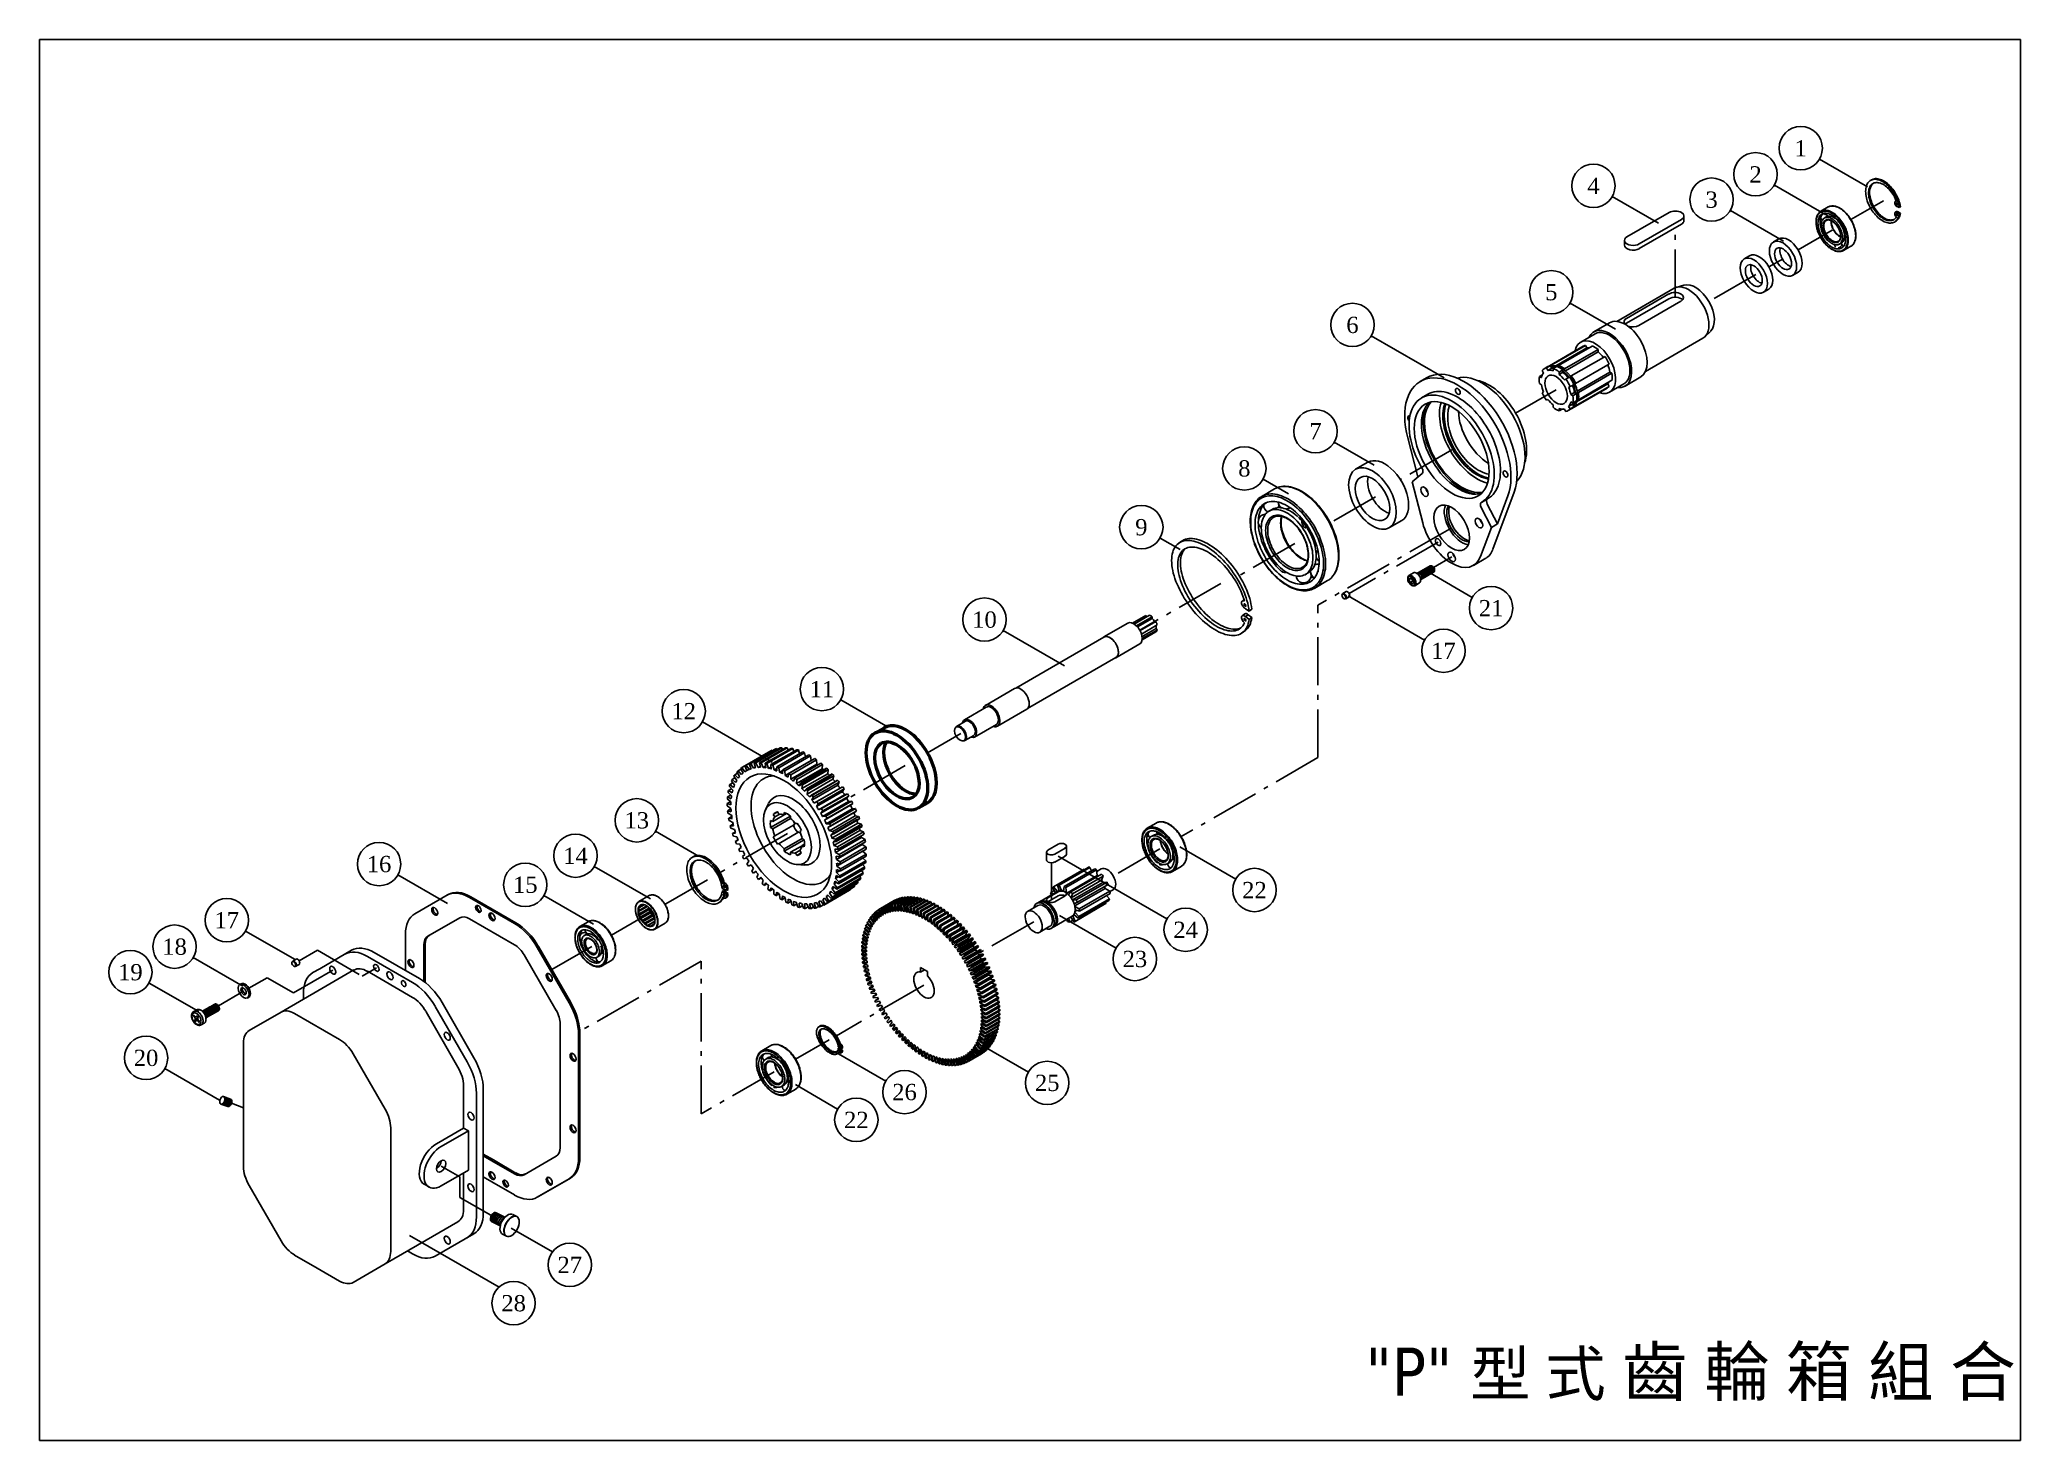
# Model space of a CAD drawing. Extents: x 985 to 3041, y -402 to 1051.
import ezdxf
from ezdxf.enums import TextEntityAlignment as Align

# ---------------------------------------------------------------- set-up
doc = ezdxf.new("R2010")
doc.units = 0
doc.header["$LTSCALE"] = 5
doc.linetypes.add('CENTER', pattern=[15, 10, -2, 1, -2])
doc.layers.get('0').update_dxf_attribs({"linetype": 'CONTINUOUS'})
for name, color, linetype in [('5', 3, 'CONTINUOUS'), ('6', 2, 'CONTINUOUS'), ('7', 4, 'CENTER'), ('8', 1, 'CONTINUOUS'), ('P01-C型扣環_R47', 1, 'CONTINUOUS'), ('P02-滾珠軸承_6005_2RS', 2, 'CONTINUOUS'), ('P03-油封', 3, 'CONTINUOUS'), ('P04-雙頭圓鍵_t18x12x80', 4, 'CONTINUOUS'), ('P05-傳動軸', 5, 'CONTINUOUS'), ('P06-法蘭', 6, 'CONTINUOUS'), ('P07-第四齒輪套管', 7, 'CONTINUOUS'), ('P08-滾珠軸承_6212Z', 8, 'CONTINUOUS'), ('P09-C型扣環_R110', 9, 'CONTINUOUS'), ('P10-第一齒輪', 10, 'CONTINUOUS'), ('P11-第四齒輪套管70x50.5x18', 3, 'CONTINUOUS'), ('P12-第四齒輪', 11, 'CONTINUOUS'), ('P13-C型扣環_S50', 12, 'CONTINUOUS'), ('P14-針軸承_NK25', 13, 'CONTINUOUS'), ('P15-滾珠軸承_6303', 14, 'CONTINUOUS'), ('P16-齒輪箱襯墊', 15, 'CONTINUOUS'), ('P17-平行銷', 16, 'CONTINUOUS'), ('P18-彈簧華司_M8', 17, 'CONTINUOUS'), ('P19-窩頭螺絲_M8x25', 18, 'CONTINUOUS'), ('P20-管螺紋_3_8PT', 19, 'CONTINUOUS'), ('P21-窩頭螺絲_M6x25', 20, 'CONTINUOUS'), ('P22-滾珠軸承_6205', 21, 'CONTINUOUS'), ('P23-第三齒輪', 23, 'CONTINUOUS'), ('P24-雙頭圓鍵_t10x10x25', 22, 'CONTINUOUS'), ('P25-第二齒輪', 24, 'CONTINUOUS'), ('P26-C型扣環_S30', 25, 'CONTINUOUS'), ('P27-油蓋', 11, 'CONTINUOUS'), ('P28-齒輪箱', 3, 'CONTINUOUS')]:
    doc.layers.add(name, color=color, linetype=linetype)
doc.layers.add('可見 (ISO)', color=7, linetype='CONTINUOUS', lineweight=50)
doc.styles.add('BEAR', font='Times New Roman.ttf')
doc.styles.get("Standard").update_dxf_attribs({"font": 'romans.shx', "bigfont": 'chineset.shx'})
doc.styles.add('STYLE1', font='Arial.ttf', dxfattribs={"height": 3.5})

msp = doc.modelspace()

# ---------------------------------------------------------------- texts
at = {"insert": (2361.4, -305.8), "char_height": 50, "attachment_point": 1, "style": 'STYLE1'}
msp.add_mtext_dynamic_manual_height_columns('{\\fTahoma|b0|i0|c0|p34;\\C2;"P" \\fMicrosoft JhengHei|b1|i0|c136|p34;\\H0.91667x;型 式\\H1.0909x; 齒 輪 箱 組 合}', width=661.716, gutter_width=17.5, heights=[0], dxfattribs=at)

# ---------------------------------------------------------------- blocks, each defined once
blk = doc.blocks.new('ELIPPSE')
at = {"color": 0, "linetype": 'ByBlock'}
blk.add_circle((0, 0), 1, dxfattribs=at)
blk = doc.blocks.new('ELARC160')
at = {"color": 0, "linetype": 'ByBlock'}
blk.add_arc((0, 0), 1, 0, 180, dxfattribs=at)
blk = doc.blocks.new('ELARC161')
at = {"color": 0, "linetype": 'ByBlock'}
blk.add_arc((0, 0), 1, 0, 180, dxfattribs=at)
blk = doc.blocks.new('ELARC162')
at = {"color": 0, "linetype": 'ByBlock'}
blk.add_arc((0, 0), 1, 0, 180, dxfattribs=at)
blk = doc.blocks.new('ELARC163')
at = {"color": 0, "linetype": 'ByBlock'}
blk.add_arc((0, 0), 1, 0, 180, dxfattribs=at)
blk = doc.blocks.new('ELARC164')
at = {"color": 0, "linetype": 'ByBlock'}
blk.add_arc((0, 0), 1, 0, 180, dxfattribs=at)
blk = doc.blocks.new('ELARC158')
at = {"color": 0, "linetype": 'ByBlock'}
blk.add_arc((0, 0), 1, 0, 180, dxfattribs=at)
blk = doc.blocks.new('ELARC159')
at = {"color": 0, "linetype": 'ByBlock'}
blk.add_arc((0, 0), 1, 0, 180, dxfattribs=at)
blk = doc.blocks.new('A$C5F650D41')
for p, q in [((0.1, 9.4), (0, 40.1)), ((33.1, 9.6), (33, 40.3))]:
    blk.add_line(p, q)
at = {"xscale": 16.49999999999998, "yscale": 9.526279441628857, "rotation": 180.2752886272634}
for name, p in [('ELIPPSE', (16.5, 40.2)), ('ELARC158', (16.5, 35.8)), ('ELARC159', (16.5, 31.5)), ('ELARC160', (16.6, 27.1)), ('ELARC161', (16.6, 22.7)), ('ELARC162', (16.6, 18.3)), ('ELARC163', (16.6, 13.9)), ('ELARC164', (16.6, 9.5))]:
    blk.add_blockref(name, p, dxfattribs=at)
blk = doc.blocks.new('A$C17F514B2')
at = {"xscale": 0.25, "yscale": 0.25, "zscale": 0.25, "rotation": 115.2917484886974}
blk.add_blockref('A$C5F650D41', (13.6, 4.4), dxfattribs=at)
blk = doc.blocks.new('ELARC150')
at = {"color": 0, "linetype": 'ByBlock'}
blk.add_arc((0, 0), 1, 1.1968, -179.8387, dxfattribs=at)
blk = doc.blocks.new('ELARC151')
at = {"color": 0, "linetype": 'ByBlock'}
blk.add_arc((0, 0), 1, -0.0681, 179.9319, dxfattribs=at)
blk = doc.blocks.new('ELARC153')
at = {"color": 0, "linetype": 'ByBlock'}
blk.add_arc((0, 0), 1, -0.0681, 179.9319, dxfattribs=at)
blk = doc.blocks.new('ELARC154')
at = {"color": 0, "linetype": 'ByBlock'}
blk.add_arc((0, 0), 1, -0.0681, 179.9319, dxfattribs=at)
blk = doc.blocks.new('ELARC155')
at = {"color": 0, "linetype": 'ByBlock'}
blk.add_arc((0, 0), 1, -0.0681, 179.9319, dxfattribs=at)
blk = doc.blocks.new('ELARC156')
at = {"color": 0, "linetype": 'ByBlock'}
blk.add_arc((0, 0), 1, -0.0681, 179.9319, dxfattribs=at)
blk = doc.blocks.new('ELARC157')
at = {"color": 0, "linetype": 'ByBlock'}
blk.add_arc((0, 0), 1, 26.1795, 153.6843, dxfattribs=at)
blk = doc.blocks.new('ELARC165')
at = {"color": 0, "linetype": 'ByBlock'}
blk.add_arc((0, 0), 1, -0.0681, 179.9319, dxfattribs=at)
blk = doc.blocks.new('ELARC166')
at = {"color": 0, "linetype": 'ByBlock'}
blk.add_arc((0, 0), 1, -0.0681, 179.9319, dxfattribs=at)
blk = doc.blocks.new('ELARC152')
at = {"color": 0, "linetype": 'ByBlock'}
blk.add_arc((0, 0), 1, 45, 45, dxfattribs=at)
blk = doc.blocks.new('A$C0DF878D6')
for p, q in [((0, 37.6), (0, 47)), ((45, 37.5), (45, 46.5)), ((12.4, 5.8), (12.5, 25.9)), ((22.3, 5.8), (22.3, 5.8)), ((32.2, 5.7), (32.3, 25.8))]:
    blk.add_line(p, q)
at = {"zscale": 0.6}
for name, p, xscale, yscale, rotation in [('ELARC152', (22.5, 46.5), 22.50000000000011, 12.99038105676612, 179.7605471009649), ('ELARC150', (22.5, 47.2), 22.50000000000047, 12.99038105676673, 179.7605471009656), ('ELARC150', (22.5, 46.3), -22.50000000000047, 12.99038105676673, 359.0000872506847), ('ELARC150', (22.5, 37.5), 22.50000000000047, 12.99038105676673, 179.7605471009656), ('ELARC153', (22.4, 14.2), 9.899999999999984, 5.715767664977314, 179.7605471009665), ('ELARC151', (22.3, 11.5), 9.899999999999984, 5.715767664977314, 179.7605471009665), ('ELARC165', (22.3, 8.5), 9.899999999999984, 5.715767664977314, 179.7605471009665), ('ELARC166', (22.3, 5.7), 9.899999999999984, 5.715767664977314, 179.7605471009665), ('ELARC156', (22.4, 24.3), 9.899999999999984, 5.715767664977314, 179.7605471009665), ('ELARC155', (22.4, 20.4), 9.899999999999984, 5.715767664977314, 179.7605471009665), ('ELARC154', (22.4, 17.3), 9.899999999999984, 5.715767664977314, 179.7605471009665), ('ELARC157', (22.4, 28.1), 9.899999999999984, 5.715767664977314, 179.7605471009665)]:
    blk.add_blockref(name, p, dxfattribs=dict(at, xscale=xscale, yscale=yscale, rotation=rotation))
blk = doc.blocks.new('A$C6B286A1F')
at = {"xscale": 0.8, "yscale": 0.8, "zscale": 0.8}
blk.add_blockref('A$C0DF878D6', (0, 0), dxfattribs=at)
blk = doc.blocks.new('A$C2E495B8B')
at = {"xscale": 0.6400000000000001, "yscale": 0.6400000000000001, "zscale": 0.6400000000000001, "rotation": 242.6856223135552}
blk.add_blockref('A$C6B286A1F', (6.1, 31.7), dxfattribs=at)
blk = doc.blocks.new('油封')
at = {"layer": '可見 (ISO)'}
for p, q in [((181.2, 220.6), (190.4, 225.9)), ((226.2, 142.6), (235.4, 147.9))]:
    blk.add_line(p, q, dxfattribs=at)
for major_axis in [(-22.5, 39), (-16.3, 28.1)]:
    blk.add_ellipse((203.7, 181.6), major_axis=major_axis, ratio=0.57735, dxfattribs=at)
for major_axis, start_param, end_param in [((22.5, -39), 0, 3.141593), ((-16.3, 28.1), 0.286757, 2.854836)]:
    blk.add_ellipse((212.9, 186.9), major_axis=major_axis, ratio=0.57735, start_param=start_param, end_param=end_param, dxfattribs=at)
blk = doc.blocks.new('件號')
at = {"layer": '5'}
blk.add_circle((0, 4), 4, dxfattribs=at)
at = {"layer": '6'}
blk.add_attdef('件號', text='', height=3, dxfattribs=at).set_placement((0, 4), align=Align.MIDDLE)

# ---------------------------------------------------------------- linework, layer by layer
msp.add_line((1268.7, 83.3), (1275.8, 87.3))
msp.add_ellipse((1408.2, -194.3), major_axis=(-2.25, 3.9), ratio=0.57735)
at = {"layer": '5'}
for p, q in [((2882.4, 898.7), (2832.5, 927.5)), ((2665.2, 860.9), (2617.3, 888.6)), ((2839.1, 869.5), (2785.6, 900.4)), ((2795.2, 842.2), (2740, 874.1)), ((2620.6, 750.9), (2573.6, 778)), ((2442.9, 700.4), (2367.1, 744.2)), ((2370.2, 609.9), (2328.8, 633.8)), ((2281.4, 580), (2254.9, 595.2)), ((2168.9, 522.2), (2148.1, 534.2)), ((2472, 472.7), (2428.6, 497.7)), ((2422.6, 428.3), (2343.1, 474.3)), ((2048.9, 401.6), (1985.3, 438.4)), ((1865.9, 337.8), (1816.6, 366.2)), ((1745.3, 301.7), (1673.1, 343.4)), ((1669.1, 204.2), (1624.4, 230)), ((2226.5, 180.3), (2168.5, 213.8)), ((1619, 159.7), (1560.8, 193.3)), ((2155.1, 139), (2042.2, 204.2)), ((1408.3, 154.9), (1356.9, 184.6)), ((1560.1, 133.5), (1508.6, 163.2)), ((1250.3, 96.7), (1198.9, 126.4)), ((2102.4, 108.6), (2043.8, 142.4)), ((1196.1, 69.3), (1144.6, 98.9)), ((1150.2, 42.8), (1098.7, 72.4)), ((1863.3, -29.4), (1812, 0.2)), ((2011.4, -19.9), (1963.5, 7.7)), ((1171.7, -49.1), (1115.1, -16.4)), ((1813.3, -58.3), (1769.6, -33)), ((1517.3, -206.6), (1474.5, -181.9)), ((1462, -243.1), (1369, -189.5))]:
    msp.add_line(p, q, dxfattribs=at)
at = {"layer": '7'}
for p, q in [((2898.8, 884.3), (2865, 864.8)), ((2682.8, 783.8), (2682.8, 856.2)), ((2845.6, 853.6), (2810.2, 833.2)), ((2794.6, 824.1), (2779.9, 815.7)), ((2766.3, 807.8), (2717.6, 779.7)), ((2559.1, 688.2), (2517.1, 663.9)), ((2450.7, 625.6), (2397.5, 594.9)), ((2371.6, 577), (2324.6, 549.9)), ((2450.7, 544.8), (2311.9, 464.6)), ((2287.8, 528.7), (2230.1, 495.3)), ((2436.6, 530.1), (2344.3, 476.8)), ((2450.7, 514.6), (2432, 503.8)), ((2211, 487.2), (2142.4, 447.6)), ((2311.9, 306.4), (2311.9, 464.6)), ((1941.1, 331.4), (1906.6, 311.4)), ((1883.5, 298.1), (1823.2, 263.3)), ((2311.9, 306.4), (2170, 224.4)), ((1761.2, 227.5), (1691.4, 187.2)), ((2147.8, 211.6), (2099.5, 183.7)), ((2035.2, 158.9), (2035.2, 197.2)), ((1678.2, 179.6), (1634.2, 154.2)), ((1615.1, 143.2), (1578.6, 122.1)), ((2016.9, 136), (1959.3, 102.8)), ((1273.4, 106.4), (1254.4, 95.4)), ((1273.4, 106.4), (1319.8, 79.6)), ((1558.1, 110.2), (1516.7, 86.4)), ((1289.4, 85.7), (1248.6, 62.2)), ((1334.6, 88.2), (1319.8, 79.6)), ((1671.9, 95.1), (1545.8, 22.3)), ((1671.9, -63.2), (1671.9, 95.1)), ((1196.8, 63.9), (1170.7, 48.8)), ((1221.3, 78), (1202.3, 67)), ((1221.3, 78), (1248.6, 62.2)), ((1903, 70.3), (1812.1, 17.8)), ((1804.6, 13.5), (1769.8, -6.6)), ((1747.4, -19.6), (1671.9, -63.2)), ((1196.7, -56.9), (1184.3, -52.3)), ((1421.1, -128.7), (1401.8, -117.6)), ((1421.1, -150), (1421.1, -128.7)), ((1453.4, -168.6), (1421.1, -150))]:
    msp.add_line(p, q, dxfattribs=at)
at = {"layer": '8'}
msp.add_lwpolyline([(985.1, 1051.5), (3041, 1051.5), (3041, -402.2), (985.1, -402.2)], close=True, dxfattribs=at)
at = {"layer": 'P01-C型扣環_R47'}
for p, q in [((2886.6, 906), (2885.5, 905.4)), ((2899.1, 884.4), (2899.1, 884.5)), ((2899.1, 884.4), (2899.1, 884.4)), ((2912.2, 884), (2911.1, 883.4)), ((2912.3, 873), (2911.1, 872.4)), ((2913, 878.2), (2915.3, 877.4)), ((2913, 872), (2914.2, 872.6)), ((2915.3, 870.2), (2913, 872)), ((2916.4, 870.9), (2914.2, 872.6)), ((2915.3, 877.4), (2916.4, 878)), ((2915.3, 870.2), (2916.4, 870.9)), ((2910.4, 862.2), (2911.5, 862.9))]:
    msp.add_line(p, q, dxfattribs=at)
for points in [[(2915.3, 877.4), (2915, 879), (2914.6, 880.7), (2914.1, 882.5), (2913.5, 884.2), (2912.9, 885.9), (2912.1, 887.6), (2911.3, 889.3), (2910.4, 891), (2909.4, 892.6), (2908.3, 894.2), (2907.2, 895.7), (2906.1, 897.1), (2904.9, 898.5), (2903.6, 899.7), (2902.3, 900.9), (2901, 902), (2899.7, 903), (2898.4, 903.9), (2897, 904.6), (2895.7, 905.2), (2894.4, 905.8), (2893.1, 906.1), (2891.8, 906.4), (2890.6, 906.5), (2889.4, 906.5), (2888.2, 906.4), (2887.1, 906.1), (2886.1, 905.7), (2885.2, 905.2), (2884.3, 904.5), (2883.5, 903.8), (2882.7, 902.9), (2882.1, 901.9), (2881.6, 900.8), (2881.1, 899.6), (2880.8, 898.3), (2880.5, 896.9), (2880.4, 895.5), (2880.3, 894), (2880.4, 892.4), (2880.5, 890.8), (2880.8, 889.1), (2881.1, 887.4), (2881.6, 885.7), (2882.1, 884), (2882.7, 882.2), (2883.5, 880.5), (2884.3, 878.8), (2885.2, 877.1), (2886.1, 875.5), (2887.1, 873.9), (2888.2, 872.4), (2889.4, 870.9), (2890.6, 869.6), (2891.8, 868.3), (2893.1, 867), (2894.4, 865.9), (2895.7, 864.9), (2897, 864), (2898.4, 863.2), (2899.7, 862.5), (2901, 862), (2902.3, 861.6), (2903.6, 861.3), (2904.9, 861.1), (2906.1, 861.1), (2907.2, 861.2), (2908.3, 861.4), (2909.4, 861.7), (2910.4, 862.2), (2911.3, 862.8), (2912.1, 863.6), (2912.9, 864.4), (2913.5, 865.4), (2914.1, 866.4), (2914.6, 867.6), (2915, 868.9), (2915.3, 870.2)], [(2916.4, 878), (2916.1, 879.7), (2915.7, 881.4), (2915.2, 883.1), (2914.7, 884.8), (2914, 886.6), (2913.2, 888.3), (2912.4, 890), (2911.5, 891.6), (2910.5, 893.2), (2909.5, 894.8), (2908.4, 896.3), (2907.2, 897.8), (2906, 899.1), (2904.8, 900.4), (2903.5, 901.6), (2902.2, 902.7), (2900.8, 903.6), (2899.5, 904.5), (2898.2, 905.3), (2896.8, 905.9), (2895.5, 906.4), (2894.2, 906.8), (2892.9, 907), (2891.7, 907.2), (2890.5, 907.2), (2889.4, 907), (2888.3, 906.7), (2887.3, 906.3), (2886.6, 906)], [(2912.4, 867.5), (2911.8, 866.6), (2911.1, 865.8), (2910.3, 865.1), (2909.5, 864.6), (2908.5, 864.1), (2907.6, 863.8), (2906.5, 863.6), (2905.4, 863.6), (2904.3, 863.6), (2903.1, 863.9), (2901.9, 864.2), (2900.7, 864.6), (2899.5, 865.2), (2898.2, 865.9), (2897, 866.8), (2895.7, 867.7), (2894.5, 868.7), (2893.4, 869.8), (2892.2, 871), (2891.1, 872.3), (2890.1, 873.7), (2889.1, 875.1), (2888.1, 876.6), (2887.3, 878.2), (2886.5, 879.7), (2885.8, 881.3), (2885.1, 882.9), (2884.6, 884.5), (2884.2, 886.1), (2883.8, 887.7), (2883.6, 889.2), (2883.4, 890.7), (2883.4, 892.2), (2883.4, 893.6), (2883.6, 894.9), (2883.8, 896.2), (2884.2, 897.4), (2884.6, 898.5), (2885.1, 899.5), (2885.8, 900.3), (2886.5, 901.1), (2887.3, 901.7), (2888.1, 902.3), (2889.1, 902.7), (2890.1, 903), (2891.1, 903.1), (2892.2, 903.1), (2893.4, 903), (2894.5, 902.8), (2895.7, 902.4), (2897, 901.9), (2898.2, 901.3), (2899.5, 900.6), (2900.7, 899.7), (2901.9, 898.8), (2903.1, 897.7), (2904.3, 896.6), (2905.4, 895.3), (2906.5, 894), (2907.6, 892.6), (2908.5, 891.2), (2909.5, 889.7), (2910.3, 888.2), (2911.1, 886.6), (2911.8, 885), (2912.4, 883.4)], [(2910.1, 864.9), (2909.7, 864.8), (2908.7, 864.5), (2907.7, 864.3), (2906.6, 864.2), (2905.4, 864.3), (2904.3, 864.5), (2903.1, 864.8), (2901.8, 865.3), (2900.6, 865.9), (2899.3, 866.6), (2898.1, 867.4), (2896.9, 868.3), (2895.7, 869.4), (2894.5, 870.5), (2893.3, 871.7), (2892.2, 873), (2891.2, 874.4), (2890.2, 875.8), (2889.3, 877.3), (2888.4, 878.8), (2887.6, 880.4), (2886.9, 882), (2886.3, 883.6), (2885.7, 885.2), (2885.3, 886.8), (2884.9, 888.3), (2884.7, 889.9), (2884.5, 891.4), (2884.5, 892.9), (2884.5, 894.3), (2884.7, 895.6), (2884.9, 896.9), (2885.3, 898), (2885.7, 899.1), (2886.3, 900.1), (2886.9, 901), (2887.6, 901.8), (2888.4, 902.4), (2888.4, 902.4)], [(2912.4, 883.4), (2911.9, 883.5), (2911.5, 883.5), (2911.1, 883.4), (2910.8, 883.1), (2910.6, 882.7), (2910.5, 882.2), (2910.6, 881.7), (2910.7, 881), (2910.9, 880.4), (2911.2, 879.8), (2911.6, 879.3), (2912.1, 878.8), (2912.5, 878.4), (2913, 878.2)], [(2913, 872), (2912.5, 872.3), (2912.1, 872.5), (2911.6, 872.5), (2911.2, 872.4), (2910.9, 872.2), (2910.7, 871.8), (2910.6, 871.4), (2910.5, 870.8), (2910.6, 870.2), (2910.8, 869.6), (2911.1, 869), (2911.5, 868.4), (2911.9, 867.9), (2912.4, 867.5)], [(2911.5, 862.9), (2911.5, 862.9), (2912.4, 863.5), (2913.2, 864.2), (2914, 865.1), (2914.7, 866), (2915.2, 867.1), (2915.7, 868.3), (2916.1, 869.5), (2916.4, 870.9)], [(2913.5, 880.3), (2913.4, 880.7), (2913.2, 881.1), (2913, 881.4), (2912.7, 881.7), (2912.4, 881.8), (2912.2, 881.8), (2912, 881.7), (2911.8, 881.4), (2911.8, 881.1), (2912, 880.7), (2912.2, 880.3), (2912.4, 880), (2912.7, 879.8), (2913, 879.8), (2913.2, 879.8), (2913.4, 880), (2913.5, 880.3)], [(2913.5, 869.3), (2913.4, 869.7), (2913.2, 870.1), (2913, 870.4), (2912.7, 870.7), (2912.4, 870.8), (2912.2, 870.8), (2912, 870.7), (2911.8, 870.4), (2911.8, 870.1), (2912, 869.7), (2912.2, 869.3), (2912.4, 869), (2912.7, 868.8), (2913, 868.7), (2913.2, 868.8), (2913.4, 869), (2913.5, 869.3)], [(2914.2, 872.6), (2913.7, 872.9), (2913.2, 873.1), (2912.8, 873.2), (2912.4, 873.1), (2912.3, 873)], [(2913.1, 881.3), (2913.3, 881), (2913.3, 881)], [(2913.1, 870.3), (2913.3, 870), (2913.3, 869.9)]]:
    msp.add_lwpolyline(points, dxfattribs=at)
at = {"layer": 'P02-滾珠軸承_6005_2RS'}
for p, q in [((2841.6, 877.8), (2833.9, 873.3)), ((2839.5, 867.5), (2837.4, 866.3)), ((2838.6, 870.9), (2838.9, 871.3)), ((2839.4, 863.8), (2839.4, 863.8)), ((2852, 842.2), (2851.9, 842.2)), ((2853.1, 839.2), (2855.2, 840.3)), ((2855.9, 838.2), (2855.4, 838.3)), ((2857.4, 832.6), (2865.1, 837))]:
    msp.add_line(p, q, dxfattribs=at)
for points in [[(2833, 872.7), (2832.7, 872.5), (2832.2, 872), (2831.7, 871.4), (2831.2, 870.8), (2830.8, 870.2), (2830.4, 869.5), (2830.1, 868.8), (2829.8, 868), (2829.5, 867.2), (2829.3, 866.4), (2829.1, 865.5), (2829, 864.5), (2828.9, 863.6), (2828.9, 862.6), (2828.9, 862.3)], [(2829.1, 862.1), (2829.1, 863.5), (2829.3, 864.9), (2829.5, 866.2), (2829.9, 867.4), (2830.3, 868.5), (2830.8, 869.6), (2831.5, 870.5), (2832.2, 871.3), (2833, 872), (2833.8, 872.6), (2834.8, 873), (2835.8, 873.4), (2836.8, 873.6), (2837.9, 873.6), (2839.1, 873.6), (2840.3, 873.4), (2841.5, 873.1), (2842.7, 872.7), (2844, 872.1), (2845.3, 871.4), (2846.5, 870.7), (2847.8, 869.8), (2849.1, 868.7), (2850.3, 867.6), (2851.5, 866.4), (2852.6, 865.2), (2853.7, 863.8), (2854.8, 862.4), (2855.8, 860.9), (2856.7, 859.4), (2857.6, 857.8), (2858.4, 856.2), (2859.1, 854.5), (2859.7, 852.9), (2860.2, 851.3), (2860.7, 849.6), (2861, 848), (2861.3, 846.4), (2861.4, 844.9), (2861.5, 843.4), (2861.4, 842), (2861.3, 840.6), (2861, 839.3), (2860.7, 838.1), (2860.2, 837), (2859.7, 835.9), (2859.1, 835), (2858.4, 834.2), (2857.6, 833.5), (2856.7, 832.9), (2855.8, 832.5), (2854.8, 832.1), (2853.7, 831.9), (2852.6, 831.8), (2851.5, 831.9), (2850.3, 832.1), (2849.1, 832.4), (2847.8, 832.8), (2846.5, 833.4), (2845.3, 834), (2844, 834.8), (2842.7, 835.7), (2841.5, 836.7), (2840.3, 837.8), (2839.1, 839), (2837.9, 840.3), (2836.8, 841.7), (2835.8, 843.1), (2834.8, 844.6), (2833.8, 846.1), (2833, 847.7), (2832.2, 849.3), (2831.5, 850.9), (2830.8, 852.6), (2830.3, 854.2), (2829.9, 855.9), (2829.5, 857.5), (2829.3, 859.1), (2829.1, 860.6), (2829.1, 862.1)], [(2830.9, 861), (2831, 862.4), (2831.1, 863.7), (2831.4, 864.9), (2831.7, 866), (2832.1, 867), (2832.6, 867.9), (2833.3, 868.8), (2833.9, 869.5), (2834.7, 870.1), (2835.5, 870.6), (2836.5, 870.9), (2837.4, 871.2), (2838.4, 871.3), (2839.5, 871.3), (2840.6, 871.1), (2841.7, 870.9), (2842.9, 870.5), (2844.1, 870), (2845.3, 869.3), (2846.5, 868.6), (2847.6, 867.7), (2848.8, 866.8), (2849.9, 865.7), (2851, 864.6), (2852.1, 863.4), (2853.1, 862.1), (2854.1, 860.7), (2855, 859.3), (2855.8, 857.9), (2856.6, 856.4), (2857.3, 854.9), (2857.9, 853.3), (2858.4, 851.8), (2858.9, 850.3), (2859.2, 848.8), (2859.4, 847.3), (2859.6, 845.9), (2859.6, 844.5), (2859.6, 843.1), (2859.4, 841.8), (2859.2, 840.6), (2858.9, 839.5), (2858.4, 838.5), (2857.9, 837.6), (2857.3, 836.7), (2856.6, 836), (2855.8, 835.4), (2855, 834.9), (2854.1, 834.6), (2853.1, 834.3), (2852.1, 834.2), (2851, 834.2), (2849.9, 834.4), (2848.8, 834.6), (2847.6, 835), (2846.5, 835.5), (2845.3, 836.2), (2844.1, 836.9), (2842.9, 837.8), (2841.7, 838.7), (2840.6, 839.8), (2839.5, 840.9), (2838.4, 842.1), (2837.4, 843.4), (2836.5, 844.7), (2835.5, 846.2), (2834.7, 847.6), (2833.9, 849.1), (2833.3, 850.6), (2832.6, 852.1), (2832.1, 853.7), (2831.7, 855.2), (2831.4, 856.7), (2831.1, 858.2), (2831, 859.6), (2830.9, 861)], [(2833, 862.2), (2833, 863.6), (2833.2, 864.8), (2833.4, 866), (2833.8, 867.2), (2834.2, 868.2), (2834.7, 869.1), (2835.3, 869.9), (2836, 870.7), (2836.2, 870.8)], [(2833.1, 872.8), (2833.7, 873.2), (2834.6, 873.7), (2834.9, 873.8)], [(2834.2, 859.1), (2834.2, 860.3), (2834.4, 861.4), (2834.6, 862.5), (2835, 863.4), (2835.4, 864.2), (2835.9, 865), (2836.5, 865.6), (2837.2, 866.2), (2837.9, 866.6), (2838.7, 866.9), (2839.6, 867), (2840.5, 867.1), (2841.5, 867), (2842.4, 866.8), (2843.5, 866.4), (2844.5, 866), (2845.5, 865.4), (2846.6, 864.7), (2847.6, 863.9), (2848.6, 863), (2849.6, 862.1), (2850.5, 861), (2851.4, 859.9), (2852.2, 858.7), (2853, 857.4), (2853.7, 856.1), (2854.4, 854.8), (2854.9, 853.5), (2855.4, 852.1), (2855.8, 850.8), (2856.1, 849.5), (2856.3, 848.2), (2856.4, 846.9), (2856.4, 845.7), (2856.3, 844.6), (2856.1, 843.5), (2855.8, 842.6), (2855.4, 841.7), (2854.9, 840.9), (2854.4, 840.2), (2853.7, 839.6), (2853, 839.1), (2852.2, 838.8), (2851.4, 838.5), (2850.5, 838.4), (2849.6, 838.5), (2848.6, 838.6), (2847.6, 838.9), (2846.6, 839.3), (2845.5, 839.8), (2844.5, 840.4), (2843.5, 841.2), (2842.4, 842), (2841.5, 842.9), (2840.5, 843.9), (2839.6, 845), (2838.7, 846.2), (2837.9, 847.4), (2837.2, 848.7), (2836.5, 850), (2835.9, 851.3), (2835.4, 852.7), (2835, 854), (2834.6, 855.3), (2834.4, 856.6), (2834.2, 857.9), (2834.2, 859.1)], [(2834.9, 873.8), (2835.6, 874.1), (2836.7, 874.3), (2837.8, 874.4), (2838.9, 874.4), (2840.1, 874.3), (2841.3, 874), (2842.5, 873.7), (2843.8, 873.2), (2845.1, 872.5), (2846.3, 871.8), (2847.6, 871), (2848.9, 870), (2850.1, 869), (2851.3, 867.8), (2852.5, 866.6), (2853.6, 865.3), (2854.7, 863.9), (2855.8, 862.4), (2856.8, 860.9), (2857.7, 859.4), (2858.5, 857.8), (2859.3, 856.2), (2860, 854.5), (2860.6, 852.9), (2861.1, 851.3), (2861.5, 849.6), (2861.9, 848), (2862.1, 846.4), (2862.3, 844.9), (2862.3, 843.4), (2862.3, 842), (2862.1, 840.6), (2861.9, 839.3), (2861.5, 838.1), (2861.1, 836.9), (2860.6, 835.9), (2860, 834.9), (2859.3, 834.1), (2858.5, 833.4), (2858.3, 833.2)], [(2836, 858.1), (2836.1, 859.2), (2836.2, 860.2), (2836.4, 861.1), (2836.8, 861.9), (2837.2, 862.7), (2837.7, 863.3), (2838.3, 863.8), (2839, 864.2), (2839.7, 864.5), (2840.5, 864.7), (2841.3, 864.7), (2842.2, 864.6), (2843.1, 864.4), (2844.1, 864), (2845, 863.6), (2846, 863), (2846.9, 862.3), (2847.9, 861.5), (2848.8, 860.6), (2849.6, 859.7), (2850.4, 858.6), (2851.2, 857.5), (2851.9, 856.4), (2852.5, 855.2), (2853.1, 854), (2853.6, 852.7), (2853.9, 851.5), (2854.2, 850.3), (2854.4, 849.1), (2854.5, 848), (2854.5, 846.9), (2854.4, 845.8), (2854.2, 844.8), (2853.9, 844), (2853.6, 843.2), (2853.1, 842.5), (2852.5, 841.9), (2851.9, 841.4), (2851.2, 841.1), (2850.4, 840.9), (2849.6, 840.8), (2848.8, 840.8), (2847.9, 841), (2846.9, 841.3), (2846, 841.7), (2845, 842.2), (2844.1, 842.8), (2843.1, 843.6), (2842.2, 844.4), (2841.3, 845.3), (2840.5, 846.3), (2839.7, 847.4), (2839, 848.5), (2838.3, 849.7), (2837.7, 850.9), (2837.2, 852.1), (2836.8, 853.4), (2836.4, 854.6), (2836.2, 855.8), (2836.1, 857), (2836, 858.1)], [(2836.9, 858.1), (2836.9, 859.1), (2837.1, 860.1), (2837.3, 861), (2837.6, 861.9), (2838.1, 862.6), (2838.6, 863.2), (2839.2, 863.7), (2839.4, 863.8)], [(2839.4, 863.8), (2839.6, 863.9), (2840.1, 864.1), (2840.5, 864.2), (2841, 864.3), (2841.6, 864.3), (2842.1, 864.3), (2842.7, 864.2), (2843.2, 864.1), (2843.8, 863.9), (2844.4, 863.7), (2845, 863.4), (2845.6, 863), (2846.2, 862.6), (2846.8, 862.2), (2847.5, 861.7), (2848, 861.2), (2848.6, 860.6), (2849.2, 860), (2849.8, 859.3), (2850.3, 858.7), (2850.8, 857.9), (2851.3, 857.2), (2851.7, 856.5), (2852.2, 855.7), (2852.6, 854.9), (2852.9, 854.1), (2853.2, 853.3), (2853.5, 852.5), (2853.8, 851.7), (2854, 850.9), (2854.1, 850.1), (2854.2, 849.4), (2854.3, 848.6), (2854.4, 847.9), (2854.4, 847.2), (2854.3, 846.5), (2854.2, 845.9), (2854.1, 845.3), (2853.9, 844.7), (2853.7, 844.2), (2853.5, 843.7), (2853.2, 843.3), (2852.9, 842.9), (2852.5, 842.6), (2852.1, 842.3), (2852, 842.2)], [(2839.5, 867.5), (2840, 867.8), (2840.8, 868.1), (2841.6, 868.2), (2842.6, 868.3), (2843.5, 868.2), (2844.5, 868), (2845.5, 867.6), (2846.6, 867.2), (2847.6, 866.6), (2848.6, 865.9), (2848.9, 865.7)], [(2841.6, 877.8), (2842.3, 878.1), (2842.6, 878.2)], [(2866, 837.7), (2866.3, 837.9), (2866.8, 838.4), (2867.3, 838.9), (2867.8, 839.5), (2868.2, 840.1), (2868.6, 840.8), (2868.9, 841.5), (2869.2, 842.3), (2869.5, 843.1), (2869.7, 844), (2869.9, 844.8), (2870, 845.8), (2870.1, 846.7), (2870.1, 847.7), (2870.1, 848.7), (2870.1, 849.7), (2870, 850.7), (2869.8, 851.8), (2869.7, 852.9), (2869.4, 854), (2869.2, 855.1), (2868.8, 856.2), (2868.5, 857.3), (2868.1, 858.4), (2867.7, 859.5), (2867.2, 860.6), (2866.7, 861.7), (2866.2, 862.7), (2865.6, 863.8), (2865, 864.8), (2864.4, 865.9), (2863.7, 866.9), (2863, 867.9), (2862.3, 868.8), (2861.5, 869.7), (2860.8, 870.6), (2860, 871.5), (2859.2, 872.3), (2858.4, 873.1), (2857.6, 873.8), (2856.7, 874.5), (2855.9, 875.2), (2855, 875.8), (2854.1, 876.3), (2853.3, 876.8), (2852.4, 877.3), (2851.6, 877.7), (2850.7, 878), (2849.8, 878.3), (2849, 878.5), (2848.2, 878.7), (2847.3, 878.8), (2846.5, 878.9), (2845.7, 878.9), (2845, 878.8), (2844.2, 878.7), (2843.5, 878.6), (2842.8, 878.3), (2842.6, 878.3)], [(2842.6, 878.2), (2843.3, 878.5), (2844.3, 878.7), (2845.4, 878.8), (2846.5, 878.8), (2847.7, 878.7), (2848.9, 878.4), (2850.2, 878.1), (2851.4, 877.6), (2852.7, 876.9), (2854, 876.2), (2855.2, 875.4), (2856.5, 874.4), (2857.7, 873.4), (2859, 872.2), (2860.1, 871), (2861.3, 869.7), (2862.4, 868.3), (2863.4, 866.8), (2864.4, 865.3), (2865.3, 863.8), (2866.2, 862.2), (2866.9, 860.6), (2867.6, 859), (2868.2, 857.3), (2868.7, 855.7), (2869.2, 854), (2869.5, 852.4), (2869.8, 850.8), (2869.9, 849.3), (2870, 847.8), (2869.9, 846.4), (2869.8, 845), (2869.5, 843.7), (2869.2, 842.5), (2868.7, 841.3), (2868.2, 840.3), (2867.6, 839.3), (2866.9, 838.5), (2866.2, 837.8), (2866, 837.6)], [(2844.5, 862.5), (2844.5, 863.6), (2844.6, 863.6)], [(2854.3, 846.9), (2853.9, 847.1), (2853.3, 847.4), (2852.7, 847.8), (2852.1, 848.3), (2851.5, 848.8), (2850.9, 849.3), (2850.3, 849.9), (2849.8, 850.5), (2849.2, 851.1), (2848.7, 851.8), (2848.2, 852.5), (2847.7, 853.3), (2847.2, 854), (2846.8, 854.8), (2846.4, 855.6), (2846.1, 856.4), (2845.8, 857.2), (2845.5, 858), (2845.2, 858.8), (2845, 859.6), (2844.9, 860.4), (2844.8, 861.1), (2844.7, 861.9), (2844.7, 862.6), (2844.7, 862.7), (2844.7, 863.1), (2844.7, 863.5)], [(2851, 863.9), (2851.6, 863.3), (2852.6, 862.2), (2853.5, 861.1), (2854.3, 859.9), (2855.1, 858.6), (2855.6, 857.7)], [(2828.9, 862.3), (2828.9, 861.8), (2829, 860.8), (2829, 859.7), (2829.2, 858.7), (2829.4, 857.6), (2829.6, 856.5), (2829.8, 855.4), (2830.2, 854.3), (2830.5, 853.2), (2830.9, 852.1), (2831.3, 851), (2831.8, 849.9), (2832.3, 848.8), (2832.8, 847.8), (2833.4, 846.7), (2834, 845.6), (2834.6, 844.6), (2835.3, 843.6), (2836, 842.6), (2836.7, 841.7), (2837.4, 840.7), (2838.2, 839.9), (2839, 839), (2839.8, 838.2), (2840.6, 837.4), (2841.4, 836.6), (2842.2, 835.9), (2843.1, 835.3), (2843.9, 834.7), (2844.8, 834.1), (2845.7, 833.6), (2846.5, 833.2), (2847.4, 832.8), (2848.3, 832.4), (2849.1, 832.1), (2850, 831.9), (2850.8, 831.7), (2851.6, 831.6), (2852.4, 831.5), (2853.2, 831.5), (2854, 831.5), (2854.7, 831.6), (2855.5, 831.8), (2856.1, 832), (2856.4, 832.1)], [(2833.8, 856.2), (2833.8, 856.4), (2833.4, 857.9), (2833.2, 859.4), (2833, 860.8), (2833, 862.2)], [(2839.8, 844.2), (2839.5, 844.6), (2838.5, 845.9), (2837.6, 847.4), (2836.8, 848.8), (2836, 850.3), (2835.3, 851.8), (2834.7, 853.3), (2834.2, 854.9), (2834, 855.5)], [(2851.9, 842.2), (2851.9, 842.1), (2851.2, 841.8), (2850.4, 841.6), (2849.6, 841.6), (2848.7, 841.7), (2847.8, 841.9), (2846.9, 842.2), (2845.9, 842.7), (2845, 843.2), (2844.1, 843.9), (2843.1, 844.7), (2842.3, 845.6), (2841.4, 846.5), (2840.6, 847.6), (2839.9, 848.7), (2839.2, 849.8), (2838.6, 851), (2838.1, 852.2), (2837.6, 853.4), (2837.3, 854.6), (2837.1, 855.8), (2836.9, 857), (2836.9, 858.1)], [(2854.3, 846.7), (2853.6, 847.1), (2852.6, 847.6), (2851.7, 848.3), (2850.8, 849.1), (2849.9, 850), (2849.1, 850.9), (2848.3, 852), (2847.5, 853.1), (2846.8, 854.2), (2846.2, 855.4), (2845.7, 856.6), (2845.3, 857.8), (2844.9, 859), (2844.7, 860.2), (2844.5, 861.4), (2844.5, 862.5)], [(2856.1, 856.8), (2856.4, 856), (2857, 854.7), (2857.5, 853.3), (2857.8, 852), (2858.1, 850.7), (2858.3, 849.4), (2858.4, 848.1), (2858.4, 846.9), (2858.3, 845.8), (2858.1, 844.7), (2857.8, 843.7), (2857.5, 842.8), (2857, 842), (2856.4, 841.4), (2855.8, 840.8), (2855.2, 840.3)], [(2858.3, 833.2), (2857.7, 832.8), (2856.8, 832.3), (2856.5, 832.2)], [(2866, 837.6), (2865.3, 837.2), (2865.1, 837)]]:
    msp.add_lwpolyline(points, dxfattribs=at)
for centre, start, end in [((2837.6, 867.1), 182.9627, 233.4296), ((2837.6, 867.1), 61.541, 112.6137), ((2843.2, 871.6), 184.7331, 241.541), ((2843.2, 871.6), 290.5586, 316.3168), ((2851.7, 868.4), 239.8554, 260.4751), ((2837.6, 857.1), 150.2524, 186.1199), ((2843.2, 846.1), 191.944, 251.9657), ((2859.3, 859), 185.0503, 230.2915), ((2859.3, 840.1), 84.6461, 111.566), ((2862.2, 847.8), 147.9153, 170.8971), ((2862.2, 847.8), 190.964, 227.7191), ((2851.7, 839.4), 189.784, 232.8991), ((2851.7, 839.4), 273.7314, 351.8622), ((2859.3, 840.1), 174.6926, 239.8655)]:
    msp.add_arc(centre, 3.89, start, end, dxfattribs=at)
at = {"layer": 'P03-油封'}
for p, q in [((2784.6, 841.5), (2790.2, 844.7)), ((2754.3, 824), (2759.9, 827.2)), ((2804.6, 806.8), (2810.2, 810.1)), ((2774.3, 789.3), (2779.9, 792.6))]:
    msp.add_line(p, q, dxfattribs=at)
for centre, major_axis in [((2794.6, 824.1), (-10, 17.3)), ((2764.3, 806.6), (-10, 17.3)), ((2794.6, 824.1), (-6.2, 10.8)), ((2764.3, 806.6), (-6.2, 10.8))]:
    msp.add_ellipse(centre, major_axis=major_axis, ratio=0.57735, dxfattribs=at)
for centre, major_axis, start_param, end_param in [((2800.2, 827.4), (-10, 17.3), 3.141593, 6.283185), ((2769.9, 809.9), (-10, 17.3), 3.141593, 6.283185), ((2800.2, 827.4), (-6.2, 10.8), 0.469621, 2.671972), ((2769.9, 809.9), (-6.2, 10.8), 0.469621, 2.671972)]:
    msp.add_ellipse(centre, major_axis=major_axis, ratio=0.57735, start_param=start_param, end_param=end_param, dxfattribs=at)
at = {"layer": 'P04-雙頭圓鍵_t18x12x80'}
for p, q in [((2632.6, 846.8), (2676.4, 872.1)), ((2645.3, 839.5), (2689.2, 864.8)), ((2691.8, 863.5), (2691.8, 868.4)), ((2630, 838.2), (2630, 843.1)), ((2645.3, 834.6), (2689.2, 859.9))]:
    msp.add_line(p, q, dxfattribs=at)
for centre, start_param, end_param in [((2682.8, 868.4), -0.785398, 2.356194), ((2682.8, 863.5), -0.785398, 0), ((2639, 843.1), 2.356194, 5.497787), ((2639, 838.2), 3.141593, 5.497787)]:
    msp.add_ellipse(centre, major_axis=(9, 0), ratio=0.57735, start_param=start_param, end_param=end_param, dxfattribs=at)
at = {"layer": 'P05-傳動軸'}
for p, q in [((2622, 759.1), (2681.5, 793.5)), ((2632.2, 762.2), (2676, 787.5)), ((2632.2, 757.3), (2676, 782.6)), ((2683.8, 794.4), (2691.7, 796.7)), ((2644.9, 754.8), (2688.7, 780.2)), ((2584.6, 737.6), (2599.5, 746.1)), ((2598.2, 748.3), (2614.5, 757.7)), ((2652, 707.2), (2711.5, 741.5)), ((2713.5, 743), (2719.4, 748.7)), ((2552.3, 713.1), (2587.1, 733.2)), ((2554.7, 714), (2589.6, 734.2)), ((2558.7, 712.8), (2591.1, 731.5)), ((2561.6, 713.4), (2596.4, 733.5)), ((2567.9, 709.7), (2602.8, 729.8)), ((2602.8, 727.3), (2568.8, 707.7)), ((2574.8, 702.4), (2608.1, 721.7)), ((2591.1, 731.5), (2589.6, 734.2)), ((2602.8, 727.3), (2602.8, 729.8)), ((2608.1, 721.7), (2609.7, 722.6)), ((2541.7, 701.9), (2544.9, 703.7)), ((2543.9, 700.6), (2541.7, 701.9)), ((2546.1, 705.5), (2544.6, 708.2)), ((2546.6, 709.8), (2550.5, 712.1)), ((2549.1, 710.8), (2553, 713)), ((2550.6, 708.1), (2549.1, 710.8)), ((2550.6, 708.1), (2554.5, 710.4)), ((2554.5, 710.4), (2553, 713)), ((2555.5, 712.7), (2554.7, 714)), ((2555.9, 710.1), (2559.8, 712.3)), ((2555.9, 707.6), (2555.9, 710.1)), ((2561.6, 712.1), (2561.6, 713.4)), ((2562.3, 706.4), (2566.2, 708.7)), ((2562.3, 703.9), (2562.3, 706.4)), ((2566.2, 706.2), (2562.3, 703.9)), ((2566.2, 706.2), (2566.2, 708.7)), ((2567.6, 698.3), (2569.2, 699.2)), ((2567.9, 708.4), (2567.9, 709.7)), ((2569.2, 699.2), (2571.5, 700.5)), ((2571.5, 700.5), (2573, 701.4)), ((2574.1, 702), (2574.8, 702.4)), ((2579.3, 694.7), (2612.6, 713.9)), ((2580.9, 686.8), (2614.9, 706.5)), ((2617, 705.2), (2582.2, 685.1)), ((2612.6, 713.9), (2614.2, 714.8)), ((2614.9, 706.5), (2617, 705.2)), ((2630.7, 692), (2647, 701.4)), ((2543.9, 693.3), (2541.7, 694.5)), ((2546.1, 685.9), (2544.6, 685)), ((2572.1, 690.5), (2573.7, 691.4)), ((2573.7, 691.4), (2576, 692.7)), ((2574.3, 683.1), (2578.2, 685.3)), ((2574.3, 683.1), (2576.5, 681.8)), ((2576, 692.7), (2577.5, 693.6)), ((2576.5, 681.8), (2580.4, 684.1)), ((2577.3, 669.8), (2612.1, 689.9)), ((2578.2, 685.3), (2580.4, 684.1)), ((2578.6, 694.2), (2579.3, 694.7)), ((2614.2, 691.6), (2579.3, 671.5)), ((2580.2, 675.5), (2612.6, 694.2)), ((2581.1, 685.7), (2582.2, 685.1)), ((2582.2, 677.7), (2617, 697.9)), ((2612.6, 694.2), (2614.2, 691.6)), ((2614.6, 685.6), (2629.5, 694.2)), ((2550.6, 678.1), (2549.1, 677.2)), ((2555.9, 672.4), (2555.9, 669.9)), ((2562.3, 668.8), (2562.3, 666.3)), ((2562.3, 666.3), (2565.5, 668.1)), ((2567.6, 668.2), (2569.2, 665.6)), ((2571.6, 666.5), (2575.5, 668.8)), ((2576, 673.1), (2572.1, 670.8)), ((2572.1, 670.8), (2573.7, 668.2)), ((2573.7, 668.2), (2577.5, 670.4)), ((2574.3, 675.7), (2576.5, 674.5)), ((2576, 673.1), (2577.5, 670.4)), ((2576.5, 674.5), (2580.4, 676.7)), ((2578.6, 672.8), (2579.3, 671.5)), ((2581.1, 678.4), (2582.2, 677.7))]:
    msp.add_line(p, q, dxfattribs=at)
for centre, major_axis, start_param, end_param in [((2682.4, 783.8), (9, 0), -0.785398, 2.356194), ((2682.4, 778.9), (9, 0), 0.490883, 2.356194), ((2696.5, 767.5), (-15, 26), -3.141593, 0), ((2703.6, 771.6), (-14, 24.2), -2.999696, -0.141897), ((2630.7, 729.5), (-16.3, 28.1), 3.141593, 6.283185), ((2638.5, 758.5), (9, 0), 2.356194, 3.59316), ((2599.6, 711.6), (-15, 26), 2.555907, 6.868871), ((2614.5, 720.1), (-16.3, 28.1), 2.746802, 6.677976), ((2614.5, 720.1), (-15, 26), -3.141593, 0), ((2638.5, 753.6), (9, 0), 2.356194, 2.637712), ((2638.5, 758.5), (9, 0), -2.132346, -0.785398), ((2599.6, 711.6), (-12.5, 21.7), -0.180986, 0), ((2599.6, 711.6), (-11, 19.1), -0.36242, -0.205999), ((2599.6, 711.6), (-12.5, 21.7), -0.966385, -0.604412), ((2599.6, 711.6), (-11, 19.1), -1.364797, -0.991397), ((2599.6, 711.6), (-12.5, 21.7), -1.751783, -1.38981), ((2559.1, 688.2), (-12.5, 21.7), 0.604412, 0.966385), ((2559.1, 688.2), (-11, 19.1), 0.205999, 0.579399), ((2559.1, 688.2), (-12.5, 21.7), -0.180986, 0.180986), ((2563, 690.4), (-12.5, 21.7), -0.180986, 0), ((2559.1, 688.2), (-11, 19.1), -0.579399, -0.205999), ((2564.8, 691.4), (-12.5, 21.7), -0.180986, 0.07077), ((2564.8, 691.4), (-11.8, 20.4), -3.10054, -0.041053), ((2563, 690.4), (-11.8, 20.4), -0.50462, -0.192679), ((2563, 690.4), (-11, 19.1), -0.36242, -0.205999), ((2559.1, 688.2), (-12.5, 21.7), -0.966385, -0.604412), ((2563, 690.4), (-12.5, 21.7), -0.966385, -0.604412), ((2564.8, 691.4), (-12.5, 21.7), -0.966385, -0.604412), ((2559.1, 688.2), (-11, 19.1), -1.364797, -0.991397), ((2563, 690.4), (-11.8, 20.4), -1.378117, -0.978078), ((2563, 690.4), (-11, 19.1), -1.364797, -0.991397), ((2559.1, 688.2), (-12.5, 21.7), -1.751783, -1.38981), ((2563, 690.4), (-12.5, 21.7), -1.751783, -1.38981), ((2564.8, 691.4), (-12.5, 21.7), -1.751783, -1.38981), ((2599.6, 711.6), (-11, 19.1), -2.150195, -1.776796), ((2599.6, 711.6), (-12.5, 21.7), -2.537181, -2.175208), ((2559.1, 688.2), (-11, 19.1), 0.991397, 1.364797), ((2559.1, 688.2), (-12.5, 21.7), 1.38981, 1.751783), ((2559.1, 688.2), (-11, 19.1), -2.150195, -1.776796), ((2563, 690.4), (-11, 19.1), -2.150195, -1.776796), ((2559.1, 688.2), (-12.5, 21.7), -2.537181, -2.175208), ((2563, 690.4), (-11.8, 20.4), -2.163515, -1.763476), ((2563, 690.4), (-12.5, 21.7), -2.537181, -2.175208), ((2564.8, 691.4), (-12.5, 21.7), -2.537181, -2.175208), ((2599.6, 711.6), (-12.5, 21.7), -3.141593, -2.960606), ((2599.6, 711.6), (-11, 19.1), -2.935593, -2.779173), ((2559.1, 688.2), (-11, 19.1), 1.776796, 2.150195), ((2559.1, 688.2), (-12.5, 21.7), 2.175208, 2.537181), ((2559.1, 688.2), (-11, 19.1), 2.562194, 2.935593), ((2559.1, 688.2), (-12.5, 21.7), 2.960606, 3.322579), ((2559.1, 688.2), (-11, 19.1), -2.935593, -2.562194), ((2564.8, 691.4), (-12.5, 21.7), 2.960606, 3.322579), ((2563, 690.4), (-12.5, 21.7), 3.141593, 3.322579), ((2563, 690.4), (-11, 19.1), -2.935593, -2.779173), ((2563, 690.4), (-11.8, 20.4), -2.948913, -2.634145)]:
    msp.add_ellipse(centre, major_axis=major_axis, ratio=0.57735, start_param=start_param, end_param=end_param, dxfattribs=at)
msp.add_ellipse((2559.1, 688.2), major_axis=(-8.3, 14.3), ratio=0.57735, dxfattribs=at)
at = {"layer": 'P06-法蘭'}
for p, q in [((2418.1, 696.8), (2424.5, 700.5)), ((2419.5, 679.7), (2425.9, 683.4)), ((2415.6, 597.6), (2405.1, 638.1)), ((2420.1, 601.2), (2409.6, 592.7)), ((2420.7, 549.9), (2409.6, 592.7)), ((2493.5, 522.6), (2515.5, 581.7)), ((2498.3, 548.9), (2509.1, 578)), ((2481.3, 565.8), (2491.9, 545.2)), ((2481.5, 571.2), (2487.9, 574.9)), ((2487.7, 569.5), (2498.3, 548.9)), ((2480.7, 515.2), (2491.9, 545.2)), ((2491.9, 545.2), (2498.3, 548.9)), ((2473.2, 505.8), (2486, 513.2))]:
    msp.add_line(p, q, dxfattribs=at)
for centre, major_axis, start_param, end_param in [((2457.1, 629.3), (-39, 67.5), -2.696031, 1.125235), ((2463.5, 633), (-39, 67.5), -2.696031, 0), ((2482.6, 644), (-31.3, 54.1), -2.990218, -0.151375), ((2450.7, 625.6), (-31.3, 54.1), 3.128468, 7.867106), ((2457.1, 629.3), (-31.3, 54.1), 3.128468, 6.283185), ((2489.6, 648.1), (-27.5, 47.6), -2.688304, -0.453288), ((2407.6, 657.9), (-1.75, 3.03), -0.717085, 1.994913), ((2458.2, 629.9), (-27.5, 47.6), 0.135407, 3.006186), ((2461.4, 631.7), (-28.5, 49.4), 0.373182, 2.76841), ((2461.4, 631.7), (-27.5, 47.6), 0.194063, 2.94753), ((2476.9, 640.7), (-27.5, 47.6), 0.495748, 2.645844), ((2476.9, 640.7), (-25, 43.3), 0.436672, 2.70492), ((2478.3, 641.5), (-25, 43.3), 0.473895, 2.667697), ((2478.3, 641.5), (-22.5, 39), 0.423958, 2.717635), ((2489.6, 648.1), (-22.5, 39), 0.80581, 2.335783), ((2417.4, 605.4), (-2.5, 4.33), -3.054326, -1.557672), ((2427.4, 585.2), (-2.75, 4.76), 1.119664, 2.021928), ((2461.4, 550.9), (-13, 22.5), 0.420203, 2.721389), ((2461.4, 550.9), (-11.2, 19.5), 0.29797, 2.843623), ((2463.5, 552.1), (-11.3, 19.5), 0.430691, 2.710902), ((2484, 566.9), (-2.5, 4.33), -0.013124, 1.48353), ((2490.4, 570.6), (-2.5, 4.33), -0.013124, 1.48353), ((2450.7, 544.8), (-22.5, 39), 1.125235, 3.587154), ((2484, 552.5), (-2.75, 4.76), 1.119664, 2.021928), ((2455.7, 517.4), (-2.75, 4.76), 1.119664, 2.021928), ((2463.5, 552.1), (-22.5, 39), -3.141593, -2.696031)]:
    msp.add_ellipse(centre, major_axis=major_axis, ratio=0.57735, start_param=start_param, end_param=end_param, dxfattribs=at)
for centre, major_axis in [((2450.7, 625.6), (-27.5, 47.6)), ((2457.1, 686.4), (-1.75, 3.03)), ((2506.6, 600.7), (-1.75, 3.03)), ((2422.5, 582.3), (-2.75, 4.76)), ((2450.7, 544.8), (-13, 22.5)), ((2479, 549.7), (-2.75, 4.76)), ((2436.6, 530.1), (-2, 3.46)), ((2450.7, 514.6), (-2.75, 4.76))]:
    msp.add_ellipse(centre, major_axis=major_axis, ratio=0.57735, dxfattribs=at)
at = {"layer": 'P07-第四齒輪套管'}
for p, q in [((2351, 605.6), (2363.8, 612.9)), ((2386, 545), (2398.8, 552.3))]:
    msp.add_line(p, q, dxfattribs=at)
for major_axis in [(-17.5, 30.3), (-12.6, 21.9)]:
    msp.add_ellipse((2368.5, 575.3), major_axis=major_axis, ratio=0.57735, dxfattribs=at)
for major_axis, start_param, end_param in [((-12.6, 21.9), 0.528312, 2.613281), ((-17.5, 30.3), -3.141593, 0)]:
    msp.add_ellipse((2381.3, 582.6), major_axis=major_axis, ratio=0.57735, start_param=start_param, end_param=end_param, dxfattribs=at)
at = {"layer": 'P08-滾珠軸承_6212Z'}
for p, q in [((2266.9, 585.2), (2253.5, 577.5)), ((2259.1, 560.7), (2259.2, 561.6)), ((2264.4, 564), (2261, 562)), ((2265.8, 555.7), (2266, 555.8)), ((2271.1, 567.6), (2271.7, 568.1)), ((2297, 561.4), (2297, 561.5)), ((2297, 561.4), (2297, 561.3)), ((2297, 495.4), (2297, 495.5)), ((2297, 495.4), (2297, 495.3)), ((2298.8, 496.4), (2302.3, 498.4)), ((2305, 495.8), (2304.7, 495.9)), ((2312, 499.3), (2312, 499.4)), ((2308.5, 482.2), (2306.2, 481.1)), ((2308.5, 482.2), (2321.9, 490))]:
    msp.add_line(p, q, dxfattribs=at)
for points in [[(2251.5, 576.2), (2251.5, 576.2), (2250.2, 575.1), (2249, 573.9), (2247.9, 572.6), (2246.8, 571.2), (2245.9, 569.7), (2245, 568.1), (2244.2, 566.4), (2243.5, 564.5), (2243, 562.6), (2242.5, 560.6), (2242.1, 558.5), (2241.9, 556.4), (2241.7, 554.1), (2241.6, 552), (2241.6, 551.7)], [(2242.1, 551.1), (2242.2, 553.7), (2242.4, 556.3), (2242.7, 558.7), (2243.2, 561.1), (2243.9, 563.3), (2244.6, 565.4), (2245.5, 567.3), (2246.6, 569.1), (2247.7, 570.8), (2249, 572.3), (2250.4, 573.6), (2252, 574.8), (2253.6, 575.8), (2255.3, 576.6), (2257.1, 577.3), (2259, 577.7), (2261, 578), (2263, 578.1), (2265.2, 578), (2267.3, 577.7), (2269.6, 577.2), (2271.8, 576.6), (2274.1, 575.8), (2276.4, 574.7), (2278.7, 573.6), (2281.1, 572.2), (2283.4, 570.7), (2285.7, 569.1), (2288, 567.2), (2290.3, 565.3), (2292.5, 563.2), (2294.7, 561), (2296.8, 558.6), (2298.8, 556.1), (2300.8, 553.6), (2302.7, 550.9), (2304.5, 548.2), (2306.2, 545.4), (2307.9, 542.5), (2309.4, 539.6), (2310.8, 536.6), (2312.1, 533.7), (2313.2, 530.7), (2314.3, 527.7), (2315.2, 524.6), (2316, 521.7), (2316.6, 518.7), (2317.1, 515.8), (2317.5, 512.9), (2317.7, 510.1), (2317.7, 507.4), (2317.7, 504.7), (2317.5, 502.2), (2317.1, 499.7), (2316.6, 497.4), (2316, 495.2), (2315.2, 493.1), (2314.3, 491.1), (2313.2, 489.3), (2312.1, 487.7), (2310.8, 486.2), (2309.4, 484.8), (2307.9, 483.7), (2306.2, 482.7), (2304.5, 481.8), (2302.7, 481.2), (2300.8, 480.8), (2298.8, 480.5), (2296.8, 480.4), (2294.7, 480.5), (2292.5, 480.8), (2290.3, 481.2), (2288, 481.9), (2285.7, 482.7), (2283.4, 483.7), (2281.1, 484.9), (2278.7, 486.2), (2276.4, 487.7), (2274.1, 489.4), (2271.8, 491.2), (2269.6, 493.2), (2267.3, 495.3), (2265.2, 497.5), (2263, 499.9), (2261, 502.3), (2259, 504.9), (2257.1, 507.5), (2255.3, 510.3), (2253.6, 513.1), (2252, 515.9), (2250.4, 518.9), (2249, 521.8), (2247.7, 524.8), (2246.6, 527.8), (2245.5, 530.8), (2244.6, 533.8), (2243.9, 536.8), (2243.2, 539.8), (2242.7, 542.7), (2242.4, 545.5), (2242.2, 548.3), (2242.1, 551.1)], [(2251.6, 576.3), (2251.9, 576.4), (2253.5, 577.5), (2255.2, 578.3), (2255.6, 578.5)], [(2255.6, 578.5), (2257, 579), (2258.9, 579.6), (2260.9, 579.9), (2262.9, 580), (2265, 580), (2267.2, 579.8), (2269.4, 579.4), (2271.7, 578.8), (2274, 578.1), (2276.3, 577.1), (2278.6, 576), (2281, 574.8), (2283.3, 573.3), (2285.7, 571.7), (2288, 570), (2290.3, 568.1), (2292.5, 566), (2294.8, 563.9), (2296.9, 561.6), (2299, 559.2), (2301.1, 556.7), (2303.1, 554.1), (2305, 551.4), (2306.8, 548.6), (2308.5, 545.7), (2310.1, 542.8), (2311.6, 539.9), (2313, 536.9), (2314.3, 533.9), (2315.4, 530.8), (2316.4, 527.8), (2317.3, 524.8), (2318.1, 521.8), (2318.7, 518.8), (2319.2, 515.9), (2319.6, 513), (2319.8, 510.1), (2319.9, 507.4), (2319.8, 504.7), (2319.6, 502.1), (2319.2, 499.7), (2318.7, 497.3), (2318.1, 495), (2317.3, 492.9), (2316.4, 490.9), (2315.4, 489.1), (2314.3, 487.4), (2313, 485.9), (2311.6, 484.5), (2309.7, 482.9)], [(2266.9, 585.2), (2268.6, 586.1), (2269.1, 586.3)], [(2269.1, 586.3), (2270.4, 586.8), (2272.3, 587.3), (2274.3, 587.6), (2276.3, 587.8), (2278.4, 587.8), (2280.6, 587.6), (2282.8, 587.2), (2285.1, 586.6), (2287.4, 585.8), (2289.7, 584.9), (2292.1, 583.8), (2294.4, 582.5), (2296.8, 581.1), (2299.1, 579.5), (2301.4, 577.7), (2303.7, 575.8), (2306, 573.8), (2308.2, 571.6), (2310.4, 569.3), (2312.5, 566.9), (2314.5, 564.4), (2316.5, 561.8), (2318.4, 559.1), (2320.2, 556.3), (2321.9, 553.5), (2323.5, 550.6), (2325, 547.6), (2326.4, 544.6), (2327.7, 541.6), (2328.8, 538.6), (2329.9, 535.6), (2330.8, 532.5), (2331.5, 529.5), (2332.2, 526.5), (2332.7, 523.6), (2333, 520.7), (2333.2, 517.9), (2333.3, 515.1), (2333.2, 512.5), (2333, 509.9), (2332.7, 507.4), (2332.2, 505.1), (2331.5, 502.8), (2330.8, 500.7), (2329.9, 498.7), (2328.8, 496.9), (2327.7, 495.2), (2326.4, 493.6), (2325, 492.2), (2323.9, 491.3)], [(2324, 491.4), (2324.3, 491.6), (2325.5, 492.7), (2326.7, 493.9), (2327.8, 495.2), (2328.9, 496.7), (2329.8, 498.2), (2330.6, 499.9), (2331.4, 501.6), (2332, 503.5), (2332.6, 505.4), (2333, 507.5), (2333.3, 509.6), (2333.6, 511.7), (2333.7, 514), (2333.7, 516.3), (2333.7, 518.6), (2333.5, 521.1), (2333.2, 523.5), (2332.8, 526), (2332.3, 528.5), (2331.8, 531.1), (2331.1, 533.6), (2330.3, 536.2), (2329.4, 538.7), (2328.5, 541.3), (2327.4, 543.9), (2326.3, 546.4), (2325.1, 548.9), (2323.8, 551.4), (2322.4, 553.9), (2321, 556.3), (2319.5, 558.6), (2317.9, 560.9), (2316.3, 563.2), (2314.6, 565.4), (2312.8, 567.5), (2311, 569.5), (2309.2, 571.5), (2307.3, 573.3), (2305.4, 575.1), (2303.5, 576.8), (2301.5, 578.3), (2299.5, 579.8), (2297.5, 581.1), (2295.5, 582.4), (2293.5, 583.5), (2291.5, 584.5), (2289.5, 585.4), (2287.5, 586.1), (2285.5, 586.8), (2283.5, 587.3), (2281.6, 587.6), (2279.7, 587.8), (2277.8, 587.9), (2276, 587.9), (2274.2, 587.7), (2272.5, 587.4), (2270.9, 587), (2269.3, 586.4), (2269.2, 586.3)], [(2246.6, 548.5), (2246.7, 550.9), (2246.9, 553.3), (2247.2, 555.6), (2247.7, 557.8), (2248.4, 559.8), (2249.1, 561.7), (2250, 563.5), (2251.1, 565.1), (2252.2, 566.6), (2253.5, 567.9), (2254.9, 569.1), (2256.3, 570), (2257.9, 570.8), (2259.6, 571.5), (2261.4, 571.9), (2263.3, 572.2), (2265.2, 572.2), (2267.2, 572.1), (2269.2, 571.8), (2271.3, 571.4), (2273.4, 570.7), (2275.6, 569.9), (2277.7, 568.9), (2279.9, 567.7), (2282.1, 566.4), (2284.3, 564.9), (2286.4, 563.2), (2288.5, 561.4), (2290.6, 559.5), (2292.7, 557.4), (2294.6, 555.2), (2296.6, 552.9), (2298.4, 550.5), (2300.2, 548), (2301.9, 545.5), (2303.5, 542.8), (2305, 540.1), (2306.3, 537.4), (2307.6, 534.6), (2308.8, 531.8), (2309.8, 529), (2310.7, 526.2), (2311.5, 523.4), (2312.1, 520.6), (2312.6, 517.9), (2312.9, 515.2), (2313.2, 512.6), (2313.2, 510), (2313.2, 507.5), (2312.9, 505.1), (2312.6, 502.9), (2312.1, 500.7), (2311.5, 498.7), (2310.7, 496.7), (2309.8, 495), (2308.8, 493.3), (2307.6, 491.9), (2306.3, 490.6), (2305, 489.4), (2303.5, 488.4), (2301.9, 487.6), (2300.2, 487), (2298.4, 486.6), (2296.6, 486.3), (2294.6, 486.2), (2292.7, 486.3), (2290.6, 486.6), (2288.5, 487.1), (2286.4, 487.7), (2284.3, 488.6), (2282.1, 489.6), (2279.9, 490.8), (2277.7, 492.1), (2275.6, 493.6), (2273.4, 495.2), (2271.3, 497), (2269.2, 499), (2267.2, 501), (2265.2, 503.2), (2263.3, 505.5), (2261.4, 507.9), (2259.6, 510.4), (2257.9, 513), (2256.3, 515.6), (2254.9, 518.3), (2253.5, 521.1), (2252.2, 523.8), (2251.1, 526.7), (2250, 529.5), (2249.1, 532.3), (2248.4, 535.1), (2247.7, 537.9), (2247.2, 540.6), (2246.9, 543.3), (2246.7, 545.9), (2246.6, 548.5)], [(2250, 550.4), (2250.1, 552.9), (2250.3, 555.3), (2250.7, 557.6), (2251.1, 559.7), (2251.8, 561.8), (2252.5, 563.7), (2253.4, 565.5), (2254.5, 567.1), (2255.6, 568.6), (2256.9, 569.9), (2258.1, 570.9)], [(2253.1, 544.7), (2253.2, 546.9), (2253.4, 549), (2253.8, 551.1), (2254.3, 553), (2254.9, 554.7), (2255.7, 556.4), (2256.6, 557.9), (2257.6, 559.2), (2258.7, 560.4), (2260, 561.4), (2261.3, 562.2), (2262.8, 562.9), (2264.3, 563.4), (2266, 563.7), (2267.7, 563.8), (2269.4, 563.7), (2271.3, 563.5), (2273.1, 563.1), (2275, 562.5), (2277, 561.7), (2278.9, 560.7), (2280.9, 559.6), (2282.8, 558.3), (2284.8, 556.8), (2286.7, 555.2), (2288.6, 553.5), (2290.4, 551.7), (2292.2, 549.7), (2293.9, 547.6), (2295.5, 545.4), (2297, 543.1), (2298.5, 540.8), (2299.9, 538.4), (2301.1, 535.9), (2302.2, 533.4), (2303.3, 530.9), (2304.2, 528.4), (2304.9, 525.8), (2305.6, 523.3), (2306.1, 520.9), (2306.4, 518.4), (2306.6, 516.1), (2306.7, 513.8), (2306.6, 511.6), (2306.4, 509.4), (2306.1, 507.4), (2305.6, 505.5), (2304.9, 503.7), (2304.2, 502.1), (2303.3, 500.6), (2302.2, 499.3), (2301.1, 498.1), (2299.9, 497.1), (2298.5, 496.2), (2297, 495.6), (2295.5, 495.1), (2293.9, 494.8), (2292.2, 494.7), (2290.4, 494.7), (2288.6, 495), (2286.7, 495.4), (2284.8, 496), (2282.8, 496.8), (2280.9, 497.8), (2278.9, 498.9), (2277, 500.2), (2275, 501.6), (2273.1, 503.2), (2271.3, 505), (2269.4, 506.8), (2267.7, 508.8), (2266, 510.9), (2264.3, 513.1), (2262.8, 515.3), (2261.3, 517.7), (2260, 520.1), (2258.7, 522.6), (2257.6, 525.1), (2256.6, 527.6), (2255.7, 530.1), (2254.9, 532.6), (2254.3, 535.1), (2253.8, 537.6), (2253.4, 540), (2253.2, 542.4), (2253.1, 544.7)], [(2257.6, 542.1), (2257.7, 544.1), (2257.9, 546.1), (2258.3, 547.9), (2258.8, 549.6), (2259.4, 551.1), (2260.2, 552.6), (2261.1, 553.8), (2262.1, 555), (2263.2, 555.9), (2264.5, 556.7), (2265.8, 557.3), (2267.3, 557.7), (2268.8, 557.9), (2270.4, 558), (2272, 557.8), (2273.7, 557.5), (2275.5, 557), (2277.2, 556.3), (2279, 555.5), (2280.8, 554.4), (2282.6, 553.2), (2284.4, 551.9), (2286.1, 550.4), (2287.8, 548.7), (2289.5, 547), (2291, 545.1), (2292.6, 543.1), (2294, 541), (2295.3, 538.9), (2296.6, 536.7), (2297.7, 534.4), (2298.7, 532.1), (2299.6, 529.8), (2300.4, 527.5), (2301, 525.2), (2301.5, 522.9), (2301.9, 520.7), (2302.1, 518.5), (2302.2, 516.4), (2302.1, 514.3), (2301.9, 512.4), (2301.5, 510.6), (2301, 508.9), (2300.4, 507.3), (2299.6, 505.9), (2298.7, 504.6), (2297.7, 503.5), (2296.6, 502.6), (2295.3, 501.8), (2294, 501.2), (2292.6, 500.8), (2291, 500.5), (2289.5, 500.5), (2287.8, 500.6), (2286.1, 501), (2284.4, 501.5), (2282.6, 502.1), (2280.8, 503), (2279, 504.1), (2277.2, 505.2), (2275.5, 506.6), (2273.7, 508.1), (2272, 509.7), (2270.4, 511.5), (2268.8, 513.4), (2267.3, 515.4), (2265.8, 517.4), (2264.5, 519.6), (2263.2, 521.8), (2262.1, 524.1), (2261.1, 526.4), (2260.2, 528.7), (2259.4, 531), (2258.8, 533.3), (2258.3, 535.6), (2257.9, 537.8), (2257.7, 540), (2257.6, 542.1)], [(2259.8, 542.1), (2259.8, 544.1), (2260, 546), (2260.4, 547.7), (2260.9, 549.4), (2261.5, 550.9), (2262.3, 552.3), (2263.2, 553.5), (2264.2, 554.6), (2265.4, 555.4), (2265.8, 555.7)], [(2264.4, 564), (2264.7, 564.2), (2266.2, 564.9), (2267.7, 565.4), (2269.4, 565.7), (2271.1, 565.8), (2272.9, 565.7), (2274.7, 565.5), (2276.6, 565), (2278.5, 564.4), (2280.4, 563.6), (2282.4, 562.7), (2284.3, 561.6), (2286.3, 560.3), (2288.2, 558.8), (2290.1, 557.2), (2290.9, 556.5)], [(2265.8, 555.7), (2266.1, 555.9), (2267.2, 556.4), (2268.3, 556.8), (2269.4, 557), (2270.6, 557.1), (2271.9, 557.1), (2273.2, 556.9), (2274.5, 556.6), (2275.9, 556.2), (2277.3, 555.7), (2278.7, 555.1), (2280.2, 554.3), (2281.6, 553.4), (2283, 552.4), (2284.5, 551.3), (2285.9, 550.1), (2287.3, 548.8), (2288.6, 547.4), (2289.9, 546), (2291.2, 544.4), (2292.5, 542.8), (2293.6, 541.1), (2294.7, 539.3), (2295.8, 537.5), (2296.8, 535.7), (2297.7, 533.8), (2298.5, 532), (2299.2, 530.1), (2299.9, 528.2), (2300.4, 526.3), (2300.9, 524.4), (2301.2, 522.6), (2301.5, 520.8), (2301.7, 519.1), (2301.7, 517.4), (2301.7, 515.7), (2301.6, 514.2), (2301.4, 512.7), (2301.1, 511.3), (2300.7, 510), (2300.2, 508.7), (2299.6, 507.6), (2299, 506.6), (2298.2, 505.7), (2297.4, 504.9), (2296.5, 504.2), (2296, 503.9)], [(2273.2, 549.8), (2273.3, 551.8), (2273.5, 553.7), (2273.8, 555.5), (2274.2, 556.7)], [(2300.9, 510.8), (2300.5, 510.9), (2299.1, 511.3), (2297.7, 511.9), (2296.3, 512.6), (2294.9, 513.3), (2293.4, 514.3), (2292, 515.3), (2290.6, 516.4), (2289.2, 517.6), (2287.8, 519), (2286.4, 520.4), (2285.1, 521.9), (2283.8, 523.4), (2282.6, 525.1), (2281.5, 526.8), (2280.4, 528.6), (2279.3, 530.4), (2278.4, 532.2), (2277.5, 534.1), (2276.7, 535.9), (2276, 537.8), (2275.4, 539.7), (2274.8, 541.6), (2274.4, 543.5), (2274.1, 545.3), (2273.8, 547.1), (2273.7, 548.8), (2273.6, 550.5), (2273.6, 551.3), (2273.7, 552.9), (2273.9, 554.4), (2274.2, 555.8), (2274.5, 556.7)], [(2291.7, 555.7), (2292, 555.5), (2293.8, 553.6), (2295.6, 551.6), (2297.3, 549.6), (2298.9, 547.4), (2300.5, 545.1), (2301.9, 542.7), (2303.3, 540.3), (2304.5, 537.9), (2304.6, 537.8)], [(2241.6, 551.7), (2241.7, 550.5), (2241.8, 548.1), (2242, 545.7), (2242.3, 543.2), (2242.7, 540.7), (2243.2, 538.2), (2243.8, 535.6), (2244.5, 533.1), (2245.3, 530.5), (2246.2, 527.9), (2247.2, 525.4), (2248.3, 522.8), (2249.4, 520.3), (2250.7, 517.8), (2252, 515.3), (2253.4, 512.9), (2254.8, 510.5), (2256.4, 508.1), (2258, 505.8), (2259.6, 503.6), (2261.3, 501.4), (2263.1, 499.4), (2264.9, 497.3), (2266.8, 495.4), (2268.6, 493.6), (2270.6, 491.9), (2272.5, 490.2), (2274.5, 488.7), (2276.5, 487.2), (2278.5, 485.9), (2280.5, 484.7), (2282.5, 483.6), (2284.5, 482.7), (2286.5, 481.8), (2288.5, 481.1), (2290.5, 480.5), (2292.4, 480.1), (2294.4, 479.7), (2296.2, 479.6), (2298.1, 479.5), (2299.9, 479.6), (2301.7, 479.8), (2303.4, 480.2), (2305, 480.6), (2306.2, 481.1)], [(2256.3, 524.3), (2255.6, 525.8), (2254.5, 528.6), (2253.4, 531.4), (2252.5, 534.3), (2251.8, 537.1), (2251.1, 539.8), (2250.7, 542.6), (2250.3, 545.3), (2250.1, 547.9), (2250, 550.4)], [(2296, 503.9), (2295.3, 503.5), (2294, 503), (2292.6, 502.6), (2291.1, 502.5), (2289.5, 502.5), (2287.9, 502.7), (2286.2, 503.1), (2284.5, 503.7), (2282.7, 504.4), (2281, 505.3), (2279.2, 506.4), (2277.5, 507.7), (2275.8, 509.1), (2274.1, 510.7), (2272.4, 512.3), (2270.9, 514.1), (2269.4, 516), (2267.9, 518), (2266.6, 520.1), (2265.4, 522.3), (2264.2, 524.5), (2263.2, 526.7), (2262.3, 529), (2261.5, 531.2), (2260.9, 533.5), (2260.4, 535.7), (2260, 537.9), (2259.8, 540), (2259.8, 542.1)], [(2300.9, 510.5), (2299.6, 510.8), (2297.9, 511.4), (2296.2, 512.2), (2294.4, 513.1), (2292.7, 514.2), (2290.9, 515.5), (2289.2, 516.9), (2287.5, 518.4), (2285.9, 520.1), (2284.3, 521.9), (2282.8, 523.8), (2281.4, 525.8), (2280, 527.9), (2278.8, 530), (2277.7, 532.2), (2276.6, 534.5), (2275.7, 536.7), (2275, 539), (2274.3, 541.2), (2273.8, 543.5), (2273.5, 545.6), (2273.3, 547.8), (2273.2, 549.8)], [(2305.4, 535.9), (2305.7, 535.4), (2306.7, 532.9), (2307.6, 530.3), (2308.3, 527.8), (2309, 525.3), (2309.5, 522.8), (2309.8, 520.4), (2310, 518), (2310.1, 515.7), (2310, 513.5), (2309.8, 511.4), (2309.5, 509.4), (2309, 507.5), (2308.3, 505.7), (2307.6, 504.1), (2306.7, 502.6), (2305.7, 501.2), (2304.5, 500.1), (2303.3, 499.1), (2302.3, 498.4)], [(2272.2, 501.3), (2270.6, 503), (2268.6, 505.2), (2266.7, 507.5), (2264.8, 509.9), (2263, 512.4), (2261.4, 515), (2259.8, 517.6), (2258.3, 520.3), (2256.9, 523), (2256.3, 524.3)], [(2307.1, 493.2), (2306.8, 493.2), (2304.8, 493.3), (2304.5, 493.4)], [(2323.9, 491.3), (2323.5, 491), (2321.9, 490), (2321.9, 490)]]:
    msp.add_lwpolyline(points, dxfattribs=at)
for centre, radius, start, end in [((2257.6, 551.1), 7.78, 92.6448, 166.1296), ((2263.4, 568.2), 7.78, 177.0675, 242.476), ((2263.4, 568.2), 7.78, 17.711, 26.3723), ((2278.4, 572.1), 7.78, 184.0481, 237.055), ((2263.4, 568.2), 7.78, 342.1984, 0), ((2263.4, 568.2), 7.78, 0, 11.6195), ((2278.4, 572.1), 7.78, 272.7253, 305.873), ((2257.6, 551.1), 7.78, 191.8129, 234.5435), ((2302.9, 551.3), 7.78, 164.5066, 242.367), ((2312, 540.1), 7.78, 170.8393, 240.4106), ((2317.7, 516.4), 7.78, 138.6477, 170.5677), ((2317.7, 516.4), 7.78, 191.0382, 234.5431), ((2319.6, 545.9), 65, 223.3226, 225.4094), ((2278.4, 506.1), 7.78, 235.2351, 279.7362), ((2297, 495.4), 7.78, 183.6892, 236.3103), ((2297, 495.4), 7.78, 294.7172, 0), ((2297, 495.4), 7.78, 17.711, 30.7309), ((2312, 499.3), 7.78, 176.1962, 240.4185), ((2297, 495.4), 7.78, 0, 11.6195), ((2312, 499.3), 7.78, 81.7082, 116.2094), ((2297, 495.4), 7.78, 236.3103, 294.7172)]:
    msp.add_arc(centre, radius, start, end, dxfattribs=at)
at = {"layer": 'P09-C型扣環_R110'}
for p, q in [((2170.3, 531), (2167.4, 529)), ((2235.3, 470.2), (2233.3, 468.8)), ((2236.1, 455.6), (2233.3, 453.6)), ((2236.6, 460.8), (2240.4, 458.5)), ((2236.6, 452.7), (2239.5, 454.7)), ((2240.4, 449.7), (2236.6, 452.7)), ((2243.2, 451.7), (2239.5, 454.7)), ((2240.4, 458.5), (2243.2, 460.5)), ((2233.3, 435.9), (2236.1, 437.9)), ((2240.4, 449.7), (2243.2, 451.7))]:
    msp.add_line(p, q, dxfattribs=at)
for points in [[(2240.4, 458.5), (2240.1, 461.1), (2239.6, 463.8), (2239, 466.6), (2238.2, 469.4), (2237.4, 472.2), (2236.3, 475.1), (2235.2, 478), (2233.9, 480.9), (2232.6, 483.9), (2231.1, 486.8), (2229.4, 489.7), (2227.7, 492.6), (2225.9, 495.5), (2224, 498.3), (2222.1, 501), (2220, 503.7), (2217.9, 506.3), (2215.7, 508.8), (2213.5, 511.3), (2211.2, 513.6), (2208.8, 515.8), (2206.5, 517.9), (2204.1, 519.9), (2201.7, 521.7), (2199.3, 523.4), (2196.9, 525), (2194.6, 526.4), (2192.2, 527.6), (2189.9, 528.7), (2187.6, 529.7), (2185.3, 530.4), (2183.1, 531), (2181, 531.5), (2178.9, 531.7), (2176.9, 531.8), (2175, 531.7), (2173.2, 531.4), (2171.5, 531), (2169.9, 530.3), (2168.4, 529.5), (2167, 528.6), (2165.7, 527.5), (2164.5, 526.2), (2163.5, 524.8), (2162.6, 523.2), (2161.8, 521.5), (2161.2, 519.6), (2160.7, 517.6), (2160.3, 515.5), (2160.1, 513.3), (2160, 510.9), (2160.1, 508.5), (2160.3, 505.9), (2160.7, 503.3), (2161.2, 500.6), (2161.8, 497.9), (2162.6, 495), (2163.5, 492.2), (2164.5, 489.3), (2165.7, 486.4), (2167, 483.5), (2168.4, 480.5), (2169.9, 477.6), (2171.5, 474.7), (2173.2, 471.8), (2175, 469), (2176.9, 466.2), (2178.9, 463.4), (2181, 460.7), (2183.1, 458.1), (2185.3, 455.6), (2187.6, 453.2), (2189.9, 450.9), (2192.2, 448.7), (2194.6, 446.6), (2196.9, 444.7), (2199.3, 442.8), (2201.7, 441.2), (2204.1, 439.6), (2206.5, 438.2), (2208.8, 437), (2211.2, 435.9), (2213.5, 435), (2215.7, 434.3), (2217.9, 433.7), (2220, 433.3), (2222.1, 433.1), (2224, 433.1), (2225.9, 433.2), (2227.7, 433.5), (2229.4, 433.9), (2231.1, 434.6), (2232.6, 435.4), (2233.9, 436.4), (2235.2, 437.5), (2236.3, 438.8), (2237.4, 440.3), (2238.2, 441.9), (2239, 443.6), (2239.6, 445.5), (2240.1, 447.5), (2240.4, 449.7)], [(2235.7, 446.2), (2234.9, 444.7), (2234, 443.2), (2233, 442), (2231.8, 440.9), (2230.5, 439.9), (2229.1, 439.1), (2227.6, 438.5), (2226, 438.1), (2224.3, 437.8), (2222.5, 437.7), (2220.6, 437.8), (2218.7, 438.1), (2216.7, 438.5), (2214.6, 439.1), (2212.4, 439.9), (2210.3, 440.8), (2208.1, 441.9), (2205.8, 443.2), (2203.6, 444.6), (2201.3, 446.1), (2199.1, 447.8), (2196.8, 449.7), (2194.6, 451.7), (2192.4, 453.7), (2190.3, 455.9), (2188.1, 458.2), (2186.1, 460.6), (2184.1, 463.1), (2182.2, 465.6), (2180.4, 468.2), (2178.6, 470.9), (2176.9, 473.6), (2175.4, 476.3), (2173.9, 479.1), (2172.6, 481.9), (2171.4, 484.6), (2170.3, 487.4), (2169.3, 490.1), (2168.5, 492.8), (2167.8, 495.4), (2167.2, 498), (2166.8, 500.5), (2166.5, 503), (2166.4, 505.3), (2166.4, 507.6), (2166.5, 509.7), (2166.8, 511.8), (2167.2, 513.7), (2167.8, 515.5), (2168.5, 517.1), (2169.3, 518.6), (2170.3, 520), (2171.4, 521.2), (2172.6, 522.2), (2173.9, 523.1), (2175.4, 523.8), (2176.9, 524.3), (2178.6, 524.7), (2180.4, 524.9), (2182.2, 524.9), (2184.1, 524.7), (2186.1, 524.4), (2188.1, 523.8), (2190.3, 523.2), (2192.4, 522.3), (2194.6, 521.3), (2196.8, 520.1), (2199.1, 518.8), (2201.3, 517.3), (2203.6, 515.7), (2205.8, 513.9), (2208.1, 512), (2210.3, 510), (2212.4, 507.9), (2214.6, 505.6), (2216.7, 503.3), (2218.7, 500.8), (2220.6, 498.3), (2222.5, 495.7), (2224.3, 493.1), (2226, 490.4), (2227.6, 487.7), (2229.1, 485), (2230.5, 482.2), (2231.8, 479.4), (2233, 476.7), (2234, 474), (2234.9, 471.2), (2235.7, 468.6)], [(2232.3, 441.3), (2232, 441.1), (2230.5, 440.5), (2228.9, 440.1), (2227.1, 439.8), (2225.3, 439.7), (2223.5, 439.8), (2221.5, 440.1), (2219.5, 440.5), (2217.4, 441.1), (2215.3, 441.9), (2213.1, 442.8), (2210.9, 443.9), (2208.7, 445.2), (2206.4, 446.6), (2204.1, 448.1), (2201.9, 449.8), (2199.7, 451.7), (2197.4, 453.7), (2195.2, 455.7), (2193.1, 457.9), (2191, 460.2), (2188.9, 462.6), (2186.9, 465.1), (2185, 467.6), (2183.2, 470.2), (2181.4, 472.9), (2179.8, 475.6), (2178.2, 478.3), (2176.8, 481.1), (2175.4, 483.9), (2174.2, 486.6), (2173.1, 489.4), (2172.1, 492.1), (2171.3, 494.8), (2170.6, 497.4), (2170, 500), (2169.6, 502.5), (2169.3, 505), (2169.2, 507.3), (2169.2, 509.6), (2169.3, 511.7), (2169.6, 513.8), (2170, 515.7), (2170.6, 517.5), (2171.3, 519.1), (2172.1, 520.6), (2173.1, 522), (2174.2, 523.2), (2174.3, 523.3)], [(2243.2, 460.5), (2242.9, 463.1), (2242.4, 465.8), (2241.8, 468.6), (2241.1, 471.4), (2240.2, 474.2), (2239.2, 477.1), (2238, 480), (2236.8, 482.9), (2235.4, 485.9), (2233.9, 488.8), (2232.3, 491.7), (2230.6, 494.6), (2228.8, 497.5), (2226.9, 500.3), (2224.9, 503), (2222.8, 505.7), (2220.7, 508.3), (2218.5, 510.8), (2216.3, 513.3), (2214, 515.6), (2211.7, 517.8), (2209.3, 519.9), (2206.9, 521.9), (2204.5, 523.7), (2202.2, 525.4), (2199.8, 527), (2197.4, 528.4), (2195, 529.6), (2192.7, 530.7), (2190.4, 531.7), (2188.1, 532.4), (2186, 533), (2183.8, 533.5), (2181.8, 533.7), (2179.8, 533.8), (2177.9, 533.7), (2176, 533.4), (2174.3, 533), (2172.7, 532.3), (2171.2, 531.5), (2170.3, 531)], [(2235.7, 468.6), (2235, 468.9), (2234.3, 469), (2233.7, 469), (2233.3, 468.8), (2232.9, 468.3), (2232.7, 467.8), (2232.6, 467.1), (2232.7, 466.3), (2233, 465.4), (2233.4, 464.5), (2233.9, 463.6), (2234.5, 462.7), (2235.2, 461.9), (2235.9, 461.3), (2236.6, 460.8)], [(2236.6, 452.7), (2235.9, 453.3), (2235.2, 453.6), (2234.5, 453.8), (2233.9, 453.8), (2233.4, 453.6), (2233, 453.3), (2232.7, 452.7), (2232.6, 452.1), (2232.7, 451.3), (2232.9, 450.4), (2233.3, 449.5), (2233.7, 448.6), (2234.3, 447.7), (2235, 446.9), (2235.7, 446.2)], [(2237.3, 463.9), (2237.2, 464.3), (2237, 464.8), (2236.7, 465.2), (2236.3, 465.6), (2236, 465.9), (2235.6, 465.9), (2235.3, 465.8), (2235.2, 465.6), (2235.2, 465.2), (2235.3, 464.7), (2235.6, 464.2), (2236, 463.8), (2236.3, 463.5), (2236.7, 463.3), (2237, 463.4), (2237.2, 463.5), (2237.3, 463.9)], [(2239.5, 454.7), (2238.7, 455.3), (2238, 455.6), (2237.3, 455.8), (2236.7, 455.8), (2236.2, 455.6), (2236.1, 455.6)], [(2237.3, 448.7), (2237.2, 449.1), (2237, 449.6), (2236.7, 450), (2236.3, 450.4), (2236, 450.6), (2235.6, 450.7), (2235.3, 450.6), (2235.2, 450.4), (2235.2, 450), (2235.3, 449.5), (2235.6, 449), (2236, 448.6), (2236.3, 448.3), (2236.7, 448.1), (2237, 448.2), (2237.2, 448.3), (2237.3, 448.7)], [(2236.1, 437.9), (2236.8, 438.4), (2238, 439.5), (2239.2, 440.8), (2240.2, 442.3), (2241.1, 443.9), (2241.8, 445.6), (2242.4, 447.5), (2242.9, 449.5), (2243.2, 451.7)]]:
    msp.add_lwpolyline(points, dxfattribs=at)
at = {"layer": 'P10-第一齒輪'}
for p, q in [((2133.1, 453.8), (2119.5, 445.9)), ((2137, 454.1), (2121.2, 445)), ((2123.6, 443.1), (2139.8, 452.5)), ((2134.2, 452.5), (2133.1, 453.8)), ((2139.8, 450.8), (2139.8, 452.5)), ((2089.7, 431.6), (2114.5, 445.9)), ((2139.8, 450.8), (2124.6, 442)), ((2127, 438.6), (2142.4, 447.5)), ((2127.3, 438.2), (2143.7, 447.6)), ((2145.1, 444), (2128.8, 434.6)), ((2143.9, 440.4), (2129.4, 432)), ((2143.7, 436.8), (2129.5, 428.6)), ((2129.6, 429.9), (2145.1, 438.8)), ((2142.4, 447.5), (2143.7, 447.6)), ((2143.9, 440.4), (2145.1, 438.8)), ((1998.3, 378.6), (2089.8, 431.4)), ((2102.2, 410), (2127, 424.3)), ((2010.6, 357.3), (2102.1, 410.1)), ((1966.7, 360.6), (1997.1, 378.1)), ((1945.1, 345.7), (1967.7, 358.8)), ((1979.2, 338.9), (2009.6, 356.5)), ((1936.9, 338.7), (1946.1, 344.1)), ((1945.4, 324), (1954.6, 329.3)), ((1955.5, 327.7), (1978.1, 340.8))]:
    msp.add_line(p, q, dxfattribs=at)
for centre, major_axis, start_param, end_param in [((2138.4, 445.3), (-5, 8.66), -0.986756, -0.58404), ((2096, 420.8), (-6.3, 10.8), 2.962468, 6.46231), ((2096, 420.8), (-6.2, 10.7), -3.141593, 0), ((2120.7, 435.1), (-6.2, 10.8), -3.141593, 0), ((2138.4, 445.3), (-4, 6.93), -1.579915, -1.038078), ((2138.4, 445.3), (-5, 8.66), -2.033954, -1.631238), ((2138.4, 445.3), (-5, 8.66), -3.081151, -2.678435), ((2138.4, 445.3), (-4, 6.93), -2.627113, -2.163335), ((2003.4, 367.3), (-6.3, 10.8), 3.141593, 6.283185), ((1972.9, 349.8), (-6.2, 10.8), 2.553499, 6.871279), ((1972.9, 349.8), (-5.2, 9.01), 3.141593, 6.283185), ((1941.1, 331.4), (-4.25, 7.36), 2.701146, 6.723632), ((1950.3, 336.7), (-5.2, 9.01), 2.527519, 6.897259), ((1950.3, 336.7), (-4.25, 7.36), 3.141593, 6.283185)]:
    msp.add_ellipse(centre, major_axis=major_axis, ratio=0.57735, start_param=start_param, end_param=end_param, dxfattribs=at)
msp.add_ellipse((1940.4, 331), major_axis=(-4, 6.93), ratio=0.57735, dxfattribs=at)
at = {"layer": 'P12-第四齒輪'}
for p, q in [((1717, 297.8), (1743.9, 313.3)), ((1718.4, 298.5), (1745.3, 314)), ((1721.7, 299.8), (1748.6, 315.3)), ((1723.3, 300.2), (1750.2, 315.7)), ((1726.9, 300.9), (1753.7, 316.4)), ((1728.6, 301), (1755.4, 316.6)), ((1732.4, 301.1), (1759.2, 316.6)), ((1734.1, 301), (1761, 316.5)), ((1738.2, 300.5), (1765, 316)), ((1740, 300.2), (1766.9, 315.7)), ((1744.2, 299.1), (1771, 314.6)), ((1745.3, 314), (1745.6, 313.5)), ((1746.1, 298.5), (1772.9, 314)), ((1750.2, 315.7), (1750.8, 314.7)), ((1750.3, 296.8), (1777.2, 312.3)), ((1752.2, 295.9), (1779.1, 311.4)), ((1755.4, 316.6), (1756.2, 314.9)), ((1756.5, 293.7), (1783.4, 309.2)), ((1761, 316.5), (1762, 314.3)), ((1766.9, 315.7), (1767.9, 312.8)), ((1772.9, 314), (1773.9, 310.4)), ((1779.1, 311.4), (1779.9, 307.2)), ((1706.6, 288.6), (1709.6, 290.3)), ((1706.6, 288.6), (1710.2, 284.9)), ((1711.7, 286.8), (1708.9, 291.5)), ((1710, 292.6), (1713, 294.4)), ((1710, 292.6), (1713.4, 288.7)), ((1715.2, 290.2), (1712.7, 295)), ((1714, 296), (1717, 297.7)), ((1714, 296), (1717.2, 291.7)), ((1719.1, 292.9), (1717, 297.8)), ((1718.4, 298.5), (1721.4, 294)), ((1719.1, 292.9), (1721.3, 294.2)), ((1721.4, 294), (1723.4, 295.2)), ((1723.5, 294.8), (1721.7, 299.8)), ((1723.3, 300.2), (1726, 295.5)), ((1726, 295.5), (1728.1, 296.7)), ((1728.3, 296), (1726.9, 300.9)), ((1728.6, 301), (1730.9, 296.2)), ((1730.9, 296.2), (1733.2, 297.5)), ((1733.4, 296.3), (1732.4, 301.1)), ((1734.1, 301), (1736.2, 296.1)), ((1736.2, 296.1), (1738.6, 297.5)), ((1738.8, 295.8), (1738.2, 300.5)), ((1740, 300.2), (1741.7, 295.2)), ((1741.7, 295.2), (1744.3, 296.7)), ((1744.4, 294.5), (1744.2, 299.1)), ((1746.1, 298.5), (1747.4, 293.6)), ((1747.4, 293.6), (1750.2, 295.2)), ((1750.2, 292.5), (1750.3, 296.8)), ((1752.2, 295.9), (1753.2, 291.1)), ((1753.2, 291.1), (1756.4, 293)), ((1756, 289.7), (1756.5, 293.7)), ((1758.5, 292.6), (1785.3, 308.1)), ((1758.5, 292.6), (1759, 287.9)), ((1759, 287.9), (1785.9, 303.4)), ((1761.8, 286.1), (1762.8, 289.8)), ((1762.8, 289.8), (1789.6, 305.3)), ((1764.7, 288.5), (1791.6, 304)), ((1764.7, 288.5), (1764.9, 284)), ((1764.9, 284), (1791.7, 299.5)), ((1769, 285.2), (1795.8, 300.7)), ((1770.6, 279.4), (1797.5, 294.9)), ((1770.9, 283.7), (1797.7, 299.2)), ((1773.3, 277), (1800.2, 292.5)), ((1775, 280), (1801.9, 295.5)), ((1776.2, 274.2), (1803.1, 289.7)), ((1776.9, 278.2), (1803.7, 293.7)), ((1780.9, 274.1), (1807.7, 289.6)), ((1785.3, 308.1), (1785.9, 303.4)), ((1791.6, 304), (1791.7, 299.5)), ((1797.7, 299.2), (1797.5, 294.9)), ((1800.2, 292.5), (1801.9, 295.5)), ((1803.7, 293.7), (1803.1, 289.7)), ((1805.7, 287.1), (1807.7, 289.6)), ((1699.1, 265.6), (1702.4, 267.5)), ((1703.3, 266.7), (1699.7, 270.2)), ((1700, 272.2), (1703.2, 274.1)), ((1700, 272.2), (1703.8, 269.8)), ((1704.5, 272.6), (1701, 276.5)), ((1701.6, 278.3), (1704.7, 280.1)), ((1701.6, 278.3), (1705.4, 275.5)), ((1706.3, 278), (1703.1, 282.1)), ((1703.8, 283.8), (1706.8, 285.5)), ((1703.8, 283.8), (1707.5, 280.5)), ((1708.7, 282.7), (1705.7, 287.1)), ((1767.6, 281.9), (1769, 285.2)), ((1770.9, 283.7), (1770.6, 279.4)), ((1773.3, 277), (1775, 280)), ((1776.9, 278.2), (1776.2, 274.2)), ((1778.8, 271.5), (1805.7, 287.1)), ((1778.8, 271.5), (1780.9, 274.1)), ((1781.6, 268.5), (1808.5, 284)), ((1782.6, 272.1), (1781.6, 268.5)), ((1782.6, 272.1), (1809.5, 287.6)), ((1784.1, 265.6), (1810.9, 281.1)), ((1784.1, 265.6), (1786.5, 267.6)), ((1786.5, 267.6), (1813.3, 283.1)), ((1786.7, 262.3), (1813.6, 277.8)), ((1788.1, 265.5), (1815, 281)), ((1789, 259.1), (1815.9, 274.6)), ((1791.5, 255.6), (1818.3, 271.1)), ((1791.7, 260.7), (1818.6, 276.2)), ((1793.3, 258.4), (1820.2, 274)), ((1793.6, 252.3), (1820.5, 267.8)), ((1796.6, 253.4), (1823.5, 268.9)), ((1809.5, 287.6), (1808.5, 284)), ((1810.9, 281.1), (1813.3, 283.1)), ((1815, 281), (1813.6, 277.8)), ((1815.9, 274.6), (1818.6, 276.2)), ((1820.2, 274), (1818.3, 271.1)), ((1820.5, 267.8), (1823.5, 268.9)), ((1698.8, 258.6), (1702.3, 260.6)), ((1698.8, 258.6), (1702.6, 257.2)), ((1702.6, 260.4), (1698.9, 263.5)), ((1702.7, 253.6), (1698.9, 256.3)), ((1699.1, 265.6), (1702.9, 263.7)), ((1699.2, 251.1), (1702.7, 253.1)), ((1699.2, 251.1), (1702.9, 250.2)), ((1703.3, 246.5), (1699.5, 248.8)), ((1738.5, 252.5), (1741.7, 258.9)), ((1746, 240), (1760.4, 248.3)), ((1746.6, 247.5), (1751.1, 250.1)), ((1748.2, 244.8), (1746.6, 247.5)), ((1748.2, 244.8), (1752.7, 247.4)), ((1752.7, 247.4), (1751.1, 250.1)), ((1758, 246.9), (1758, 249.4)), ((1788.1, 265.5), (1786.7, 262.3)), ((1789, 259.1), (1791.7, 260.7)), ((1793.3, 258.4), (1791.5, 255.6)), ((1793.6, 252.3), (1796.6, 253.4)), ((1795.9, 248.6), (1822.7, 264.1)), ((1798, 251), (1795.9, 248.6)), ((1797.8, 245.2), (1824.7, 260.7)), ((1798, 251), (1824.9, 266.5)), ((1799.8, 241.4), (1826.7, 256.9)), ((1801, 245.7), (1827.9, 261.2)), ((1801.6, 237.8), (1828.4, 253.3)), ((1802.3, 243.3), (1829.2, 258.8)), ((1803.3, 233.9), (1830.2, 249.5)), ((1805, 237.8), (1831.8, 253.4)), ((1806.1, 235.4), (1833, 250.9)), ((1824.9, 266.5), (1822.7, 264.1)), ((1824.7, 260.7), (1827.9, 261.2)), ((1829.2, 258.8), (1826.7, 256.9)), ((1828.4, 253.3), (1831.8, 253.4)), ((1833, 250.9), (1830.2, 249.5)), ((1700.3, 243.4), (1703.5, 245.3)), ((1700.3, 243.4), (1703.8, 243)), ((1704.5, 239.2), (1700.7, 241)), ((1702, 235.5), (1705, 237.2)), ((1702, 235.5), (1705.3, 235.6)), ((1706.4, 231.7), (1702.6, 233)), ((1704.3, 227.5), (1707.1, 229.1)), ((1704.3, 227.5), (1707.5, 228.1)), ((1743.8, 233.9), (1764.4, 245.7)), ((1746, 240), (1743.8, 241.2)), ((1746, 232.6), (1743.8, 233.9)), ((1764.4, 243.2), (1746, 232.6)), ((1748.2, 225.2), (1767.5, 236.3)), ((1772, 228.5), (1752.7, 217.4)), ((1764.4, 243.2), (1764.4, 245.7)), ((1769, 237.2), (1767.5, 236.3)), ((1769.7, 237.6), (1771.2, 238.5)), ((1773.5, 229.4), (1772, 228.5)), ((1774.2, 229.8), (1775.7, 230.7)), ((1797.8, 245.2), (1801, 245.7)), ((1802.3, 243.3), (1799.8, 241.4)), ((1801.6, 237.8), (1805, 237.8)), ((1806.1, 235.4), (1803.3, 233.9)), ((1804.8, 230.3), (1831.7, 245.8)), ((1804.8, 230.3), (1808.4, 229.8)), ((1806.3, 226.4), (1833.1, 241.9)), ((1809.3, 227.3), (1806.3, 226.4)), ((1807.5, 222.8), (1834.4, 238.3)), ((1808.4, 229.8), (1835.2, 245.3)), ((1808.7, 218.9), (1835.6, 234.4)), ((1809.3, 227.3), (1836.2, 242.8)), ((1809.6, 215.3), (1836.5, 230.8)), ((1811.2, 221.8), (1838.1, 237.3)), ((1811.9, 219.3), (1838.8, 234.8)), ((1813.4, 213.7), (1840.3, 229.2)), ((1814, 211.3), (1840.8, 226.8)), ((1831.7, 245.8), (1835.2, 245.3)), ((1836.2, 242.8), (1833.1, 241.9)), ((1834.4, 238.3), (1838.1, 237.3)), ((1838.8, 234.8), (1835.6, 234.4)), ((1836.5, 230.8), (1840.3, 229.2)), ((1708.8, 224.2), (1705.2, 225)), ((1707.2, 219.4), (1710, 221)), ((1707.2, 219.4), (1710.1, 220.6)), ((1711.8, 216.7), (1708.3, 216.9)), ((1710.7, 211.4), (1713.4, 213.1)), ((1715.3, 209.2), (1711.9, 209)), ((1714.8, 203.6), (1717.1, 205.7)), ((1748.2, 225.2), (1746.6, 224.3)), ((1752.7, 217.4), (1751.1, 216.5)), ((1758, 211.8), (1776.4, 222.4)), ((1758, 209.3), (1778.6, 221.1)), ((1758, 211.8), (1758, 209.3)), ((1764.4, 208.1), (1776.4, 214.9)), ((1764.4, 208.1), (1764.4, 205.6)), ((1769.7, 207.5), (1774.2, 210.1)), ((1769.7, 207.5), (1771.2, 204.9)), ((1771.2, 204.9), (1775.7, 207.5)), ((1774.2, 210.1), (1775.7, 207.5)), ((1776.4, 222.4), (1778.6, 221.1)), ((1776.4, 215), (1778.8, 216.4)), ((1776.4, 215), (1778.6, 213.8)), ((1807.5, 222.8), (1811.2, 221.8)), ((1811.9, 219.3), (1808.7, 218.9)), ((1809.6, 215.3), (1813.4, 213.7)), ((1814, 211.3), (1810.5, 211.4)), ((1811.2, 207.9), (1838.1, 223.4)), ((1811.2, 207.9), (1815, 205.8)), ((1812.1, 200.7), (1839, 216.2)), ((1812.4, 193.7), (1839.3, 209.2)), ((1815, 205.8), (1841.9, 221.4)), ((1815.4, 203.4), (1842.2, 218.9)), ((1815.9, 198.2), (1842.8, 213.7)), ((1816.1, 195.8), (1842.9, 211.4)), ((1816.2, 190.8), (1843.1, 206.3)), ((1838.1, 223.4), (1841.9, 221.4)), ((1839, 216.2), (1842.8, 213.7)), ((1839.3, 209.2), (1843.1, 206.3)), ((1719.2, 202), (1716.1, 201.2)), ((1719.3, 196), (1721.3, 198.6)), ((1723.6, 195), (1720.8, 193.7)), ((1724.3, 188.7), (1725.9, 191.8)), ((1728.4, 188.4), (1725.9, 186.6)), ((1725.9, 186.6), (1728.6, 188.1)), ((1729.6, 181.9), (1730.8, 185.3)), ((1771.4, 195.3), (1778.7, 194.9)), ((1815.4, 203.4), (1811.7, 204.1)), ((1812.1, 200.7), (1815.9, 198.2)), ((1812.1, 187.2), (1815.3, 189)), ((1812.1, 187.2), (1815.8, 183.8)), ((1816.1, 195.8), (1812.4, 197)), ((1812.4, 193.7), (1816.2, 190.8)), ((1816.1, 188.6), (1812.4, 190.3)), ((1812.4, 169.7), (1839.2, 185.2)), ((1813, 171.4), (1839.9, 186.9)), ((1814.3, 175.4), (1841.1, 190.9)), ((1814.7, 177.3), (1841.6, 192.9)), ((1815.5, 181.8), (1842.4, 197.3)), ((1815.8, 183.8), (1842.7, 199.4)), ((1816.1, 188.6), (1843, 204.1)), ((1838, 189.1), (1839.9, 186.9)), ((1839.2, 195.4), (1841.6, 192.9)), ((1839.6, 202.1), (1842.7, 199.4)), ((1733.5, 182.1), (1731.3, 179.9)), ((1731.3, 179.9), (1734.1, 181.5)), ((1735.2, 175.5), (1736.1, 179.3)), ((1738.9, 176.4), (1737, 173.7)), ((1737, 173.7), (1740, 175.4)), ((1741.1, 169.8), (1741.6, 173.9)), ((1744.5, 171.2), (1743, 168.1)), ((1743, 168.1), (1746.1, 169.9)), ((1747.2, 164.6), (1747.3, 169)), ((1750.3, 166.7), (1749.1, 163.1)), ((1749.1, 163.1), (1752.5, 165.1)), ((1753.4, 160.1), (1753.1, 164.7)), ((1798.9, 153.4), (1825.7, 168.9)), ((1800.2, 154.2), (1827.1, 169.8)), ((1803.1, 156.3), (1829.9, 171.9)), ((1804.3, 157.4), (1831.1, 172.9)), ((1804.9, 165.9), (1807.1, 167.2)), ((1804.9, 165.9), (1807.8, 161.4)), ((1809.9, 164.5), (1806.2, 167.9)), ((1806.7, 160.1), (1833.6, 175.6)), ((1807.6, 170.3), (1809.9, 171.7)), ((1807.6, 170.3), (1810.7, 166)), ((1807.8, 161.4), (1834.6, 176.9)), ((1812.4, 169.7), (1808.6, 172.7)), ((1809.7, 175.4), (1812.2, 176.9)), ((1809.7, 175.4), (1813, 171.4)), ((1809.9, 164.5), (1836.7, 180)), ((1814.3, 175.4), (1810.5, 178)), ((1810.7, 166), (1837.6, 181.6)), ((1811.2, 181), (1814, 182.6)), ((1811.2, 181), (1814.7, 177.3)), ((1815.5, 181.8), (1811.7, 183.9)), ((1826.9, 170.1), (1827.1, 169.8)), ((1830.6, 173.8), (1831.1, 172.9)), ((1833.7, 178.3), (1834.6, 176.9)), ((1836.2, 183.4), (1837.6, 181.6)), ((1756.1, 162.8), (1755.4, 158.9)), ((1755.4, 158.9), (1758.9, 161)), ((1759.7, 156.4), (1758.9, 161.2)), ((1761.9, 159.6), (1761.6, 155.4)), ((1761.6, 155.4), (1765, 157.4)), ((1765.9, 153.5), (1764.7, 158.3)), ((1767.7, 157.1), (1767.8, 152.7)), ((1767.8, 152.7), (1771, 154.6)), ((1772, 151.3), (1770.5, 156.2)), ((1773.4, 155.5), (1773.9, 150.8)), ((1773.9, 150.8), (1777, 152.6)), ((1778, 150), (1776.1, 155)), ((1778.9, 154.6), (1779.8, 149.8)), ((1779.8, 149.8), (1782.8, 151.6)), ((1783.7, 149.6), (1781.5, 154.5)), ((1784.2, 154.5), (1785.4, 149.6)), ((1785.4, 149.6), (1788.4, 151.4)), ((1789.1, 150), (1786.6, 154.8)), ((1789.1, 155.3), (1790.8, 150.3)), ((1790.8, 150.3), (1793.7, 152.1)), ((1794.2, 151.3), (1791.4, 155.9)), ((1793.7, 156.8), (1795.7, 151.9)), ((1795.7, 151.9), (1798.7, 153.6)), ((1798.9, 153.4), (1795.8, 157.8)), ((1797.9, 159.1), (1800.2, 154.2)), ((1803.1, 156.3), (1799.8, 160.4)), ((1801.6, 162.1), (1803.7, 163.3)), ((1801.6, 162.1), (1804.3, 157.4)), ((1806.7, 160.1), (1803.2, 163.8))]:
    msp.add_line(p, q, dxfattribs=at)
for centre, major_axis, start_param, end_param in [((1784.4, 240.9), (-41.5, 71.9), -0.056503, -0.023368), ((1784.4, 240.9), (-41.5, 71.9), -0.162997, -0.129863), ((1784.4, 240.9), (-41.5, 71.9), -0.269492, -0.236358), ((1784.4, 240.9), (-41.5, 71.9), -0.375987, -0.342852), ((1784.4, 240.9), (-41.5, 71.9), -0.482481, -0.449347), ((1784.4, 240.9), (-41.5, 71.9), -0.588976, -0.555842), ((1784.4, 240.9), (-41.5, 71.9), -0.695471, -0.662336), ((1784.4, 240.9), (-41.5, 71.9), -0.801965, -0.768831), ((1757.5, 225.4), (-41.5, 71.9), 0.262981, 0.296116), ((1757.5, 225.4), (-41.5, 71.9), 0.156487, 0.189621), ((1757.5, 225.4), (-41.5, 71.9), 0.049992, 0.083126), ((1757.5, 225.4), (-38.8, 67.3), 0.094238, 0.145375), ((1757.5, 225.4), (-41.5, 71.9), -0.056503, -0.023368), ((1757.5, 225.4), (-38.8, 67.3), -0.012257, 0.038881), ((1757.5, 225.4), (-38.8, 67.3), -0.118752, -0.067614), ((1757.5, 225.4), (-41.5, 71.9), -0.162997, -0.129863), ((1757.5, 225.4), (-38.8, 67.3), -0.225246, -0.174109), ((1757.5, 225.4), (-41.5, 71.9), -0.269492, -0.236358), ((1757.5, 225.4), (-38.8, 67.3), -0.331741, -0.280603), ((1757.5, 225.4), (-41.5, 71.9), -0.375987, -0.342852), ((1757.5, 225.4), (-38.8, 67.3), -0.438236, -0.387098), ((1757.5, 225.4), (-41.5, 71.9), -0.482481, -0.449347), ((1757.5, 225.4), (-38.8, 67.3), -0.54473, -0.493593), ((1757.5, 225.4), (-41.5, 71.9), -0.588976, -0.555842), ((1757.5, 225.4), (-38.8, 67.3), -0.651225, -0.600087), ((1757.5, 225.4), (-41.5, 71.9), -0.695471, -0.662336), ((1757.5, 225.4), (-38.8, 67.3), -0.75772, -0.706582), ((1757.5, 225.4), (-41.5, 71.9), -0.801965, -0.768831), ((1757.5, 225.4), (-38.8, 67.3), -0.864214, -0.813077), ((1757.5, 225.4), (-41.5, 71.9), -0.90846, -0.875326), ((1784.4, 240.9), (-38.8, 67.3), -0.816792, -0.813077), ((1784.4, 240.9), (-41.5, 71.9), -0.90846, -0.875326), ((1784.4, 240.9), (-38.8, 67.3), -0.935399, -0.919571), ((1784.4, 240.9), (-41.5, 71.9), -1.014955, -0.98182), ((1784.4, 240.9), (-38.8, 67.3), -1.077204, -1.026066), ((1784.4, 240.9), (-41.5, 71.9), -1.121449, -1.088315), ((1784.4, 240.9), (-38.8, 67.3), -1.183698, -1.132561), ((1784.4, 240.9), (-41.5, 71.9), -1.227944, -1.19481), ((1757.5, 225.4), (-41.5, 71.9), 0.582465, 0.6156), ((1757.5, 225.4), (-41.5, 71.9), 0.475971, 0.509105), ((1757.5, 225.4), (-41.5, 71.9), 0.369476, 0.40261), ((1757.5, 225.4), (-38.8, 67.3), 0.520216, 0.571354), ((1757.5, 225.4), (-38.8, 67.3), 0.413722, 0.464859), ((1757.5, 225.4), (-38.8, 67.3), 0.307227, 0.358365), ((1757.5, 225.4), (-38.8, 67.3), 0.200732, 0.25187), ((1767.2, 231), (-30.9, 53.5), -0.31733, 3.458922), ((1767.2, 231), (-19.7, 34.2), 2.780226, 6.644552), ((1757.5, 225.4), (-38.8, 67.3), -0.970709, -0.919571), ((1757.5, 225.4), (-41.5, 71.9), -1.014955, -0.98182), ((1757.5, 225.4), (-38.8, 67.3), -1.077204, -1.026066), ((1757.5, 225.4), (-41.5, 71.9), -1.121449, -1.088315), ((1757.5, 225.4), (-38.8, 67.3), -1.183698, -1.132561), ((1757.5, 225.4), (-41.5, 71.9), -1.227944, -1.19481), ((1757.5, 225.4), (-38.8, 67.3), -1.290193, -1.239055), ((1757.5, 225.4), (-41.5, 71.9), -1.334439, -1.301304), ((1784.4, 240.9), (-38.8, 67.3), -1.290193, -1.239055), ((1784.4, 240.9), (-41.5, 71.9), -1.334439, -1.301304), ((1784.4, 240.9), (-38.8, 67.3), -1.396688, -1.34555), ((1784.4, 240.9), (-38.8, 67.3), -1.503182, -1.452045), ((1784.4, 240.9), (-41.5, 71.9), -1.440933, -1.407799), ((1784.4, 240.9), (-41.5, 71.9), -1.547428, -1.514294), ((1757.5, 225.4), (-41.5, 71.9), 0.795455, 0.828589), ((1757.5, 225.4), (-41.5, 71.9), 0.68896, 0.722094), ((1757.5, 225.4), (-41.5, 71.9), 0.901949, 0.935084), ((1757.5, 225.4), (-38.8, 67.3), 0.733206, 0.784343), ((1757.5, 225.4), (-38.8, 67.3), 0.8397, 0.890838), ((1757.5, 225.4), (-38.8, 67.3), 0.626711, 0.677849), ((1761.2, 227.5), (-12.5, 21.7), -0.180986, 0.180986), ((1761.2, 227.5), (-11, 19.1), -0.579399, -0.205999), ((1761.2, 227.5), (-12.5, 21.7), -0.966385, -0.604412), ((1757.5, 225.4), (-38.8, 67.3), -1.396688, -1.34555), ((1757.5, 225.4), (-38.8, 67.3), -1.503182, -1.452045), ((1757.5, 225.4), (-41.5, 71.9), -1.440933, -1.407799), ((1757.5, 225.4), (-38.8, 67.3), -1.609677, -1.558539), ((1757.5, 225.4), (-41.5, 71.9), -1.547428, -1.514294), ((1784.4, 240.9), (-38.8, 67.3), -1.609677, -1.558539), ((1784.4, 240.9), (-38.8, 67.3), -1.716172, -1.665034), ((1784.4, 240.9), (-41.5, 71.9), -1.653923, -1.620788), ((1784.4, 240.9), (-38.8, 67.3), -1.822666, -1.771529), ((1784.4, 240.9), (-41.5, 71.9), -1.760417, -1.727283), ((1757.5, 225.4), (-41.5, 71.9), 1.008444, 1.041578), ((1757.5, 225.4), (-41.5, 71.9), 1.114939, 1.148073), ((1757.5, 225.4), (-38.8, 67.3), 0.946195, 0.997333), ((1757.5, 225.4), (-41.5, 71.9), 1.221433, 1.254568), ((1757.5, 225.4), (-38.8, 67.3), 1.05269, 1.103827), ((1757.5, 225.4), (-38.8, 67.3), 1.159184, 1.210322), ((1761.2, 227.5), (-12.5, 21.7), 0.604412, 0.966385), ((1761.2, 227.5), (-11, 19.1), 0.205999, 0.579399), ((1761.2, 227.5), (-11, 19.1), 0.991397, 1.364797), ((1761.2, 227.5), (-11, 19.1), -1.364797, -0.991397), ((1782, 239.5), (-12.5, 21.7), 1.38981, 1.751783), ((1782, 239.5), (-11, 19.1), 1.247414, 1.364797), ((1761.2, 227.5), (-12.5, 21.7), -1.751783, -1.38981), ((1782, 239.5), (-11, 19.1), 1.776796, 1.894179), ((1761.2, 227.5), (-11, 19.1), -2.150195, -1.776796), ((1757.5, 225.4), (-38.8, 67.3), -1.716172, -1.665034), ((1757.5, 225.4), (-41.5, 71.9), -1.653923, -1.620788), ((1757.5, 225.4), (-38.8, 67.3), -1.822666, -1.771529), ((1757.5, 225.4), (-41.5, 71.9), -1.760417, -1.727283), ((1757.5, 225.4), (-38.8, 67.3), -1.929161, -1.878023), ((1757.5, 225.4), (-41.5, 71.9), -1.866912, -1.833778), ((1784.4, 240.9), (-38.8, 67.3), -1.929161, -1.878023), ((1784.4, 240.9), (-41.5, 71.9), -1.866912, -1.833778), ((1784.4, 240.9), (-38.8, 67.3), -2.035656, -1.984518), ((1784.4, 240.9), (-41.5, 71.9), -1.973407, -1.940272), ((1784.4, 240.9), (-41.5, 71.9), -2.079901, -2.046767), ((1757.5, 225.4), (-41.5, 71.9), 1.327928, 1.361062), ((1757.5, 225.4), (-38.8, 67.3), 1.265679, 1.316817), ((1757.5, 225.4), (-41.5, 71.9), 1.434423, 1.467557), ((1757.5, 225.4), (-38.8, 67.3), 1.372174, 1.423311), ((1757.5, 225.4), (-38.8, 67.3), 1.478668, 1.529806), ((1761.2, 227.5), (-12.5, 21.7), 1.38981, 1.751783), ((1761.2, 227.5), (-11, 19.1), 1.776796, 2.150195), ((1761.2, 227.5), (-12.5, 21.7), 2.175208, 2.537181), ((1761.2, 227.5), (-11, 19.1), 2.562194, 2.935593), ((1761.2, 227.5), (-12.5, 21.7), 2.960606, 3.322579), ((1761.2, 227.5), (-11, 19.1), -2.935593, -2.562194), ((1761.2, 227.5), (-12.5, 21.7), -2.537181, -2.175208), ((1757.5, 225.4), (-38.8, 67.3), -2.035656, -1.984518), ((1757.5, 225.4), (-38.8, 67.3), -2.14215, -2.091013), ((1757.5, 225.4), (-41.5, 71.9), -1.973407, -1.940272), ((1757.5, 225.4), (-41.5, 71.9), -2.079901, -2.046767), ((1757.5, 225.4), (-41.5, 71.9), -2.186396, -2.153262), ((1784.4, 240.9), (-38.8, 67.3), -2.14215, -2.118497), ((1784.4, 240.9), (-38.8, 67.3), -2.248645, -2.235639), ((1784.4, 240.9), (-41.5, 71.9), -2.186396, -2.153262), ((1784.4, 240.9), (-41.5, 71.9), -2.292891, -2.259756), ((1784.4, 240.9), (-41.5, 71.9), -2.399385, -2.366251), ((1757.5, 225.4), (-41.5, 71.9), 1.540917, 1.574052), ((1757.5, 225.4), (-38.8, 67.3), 1.585163, 1.636301), ((1757.5, 225.4), (-41.5, 71.9), 1.647412, 1.680546), ((1757.5, 225.4), (-38.8, 67.3), 1.691658, 1.742795), ((1757.5, 225.4), (-41.5, 71.9), 1.753907, 1.787041), ((1757.5, 225.4), (-38.8, 67.3), 1.798152, 1.84929), ((1757.5, 225.4), (-38.8, 67.3), -2.248645, -2.197507), ((1757.5, 225.4), (-38.8, 67.3), -2.461634, -2.410497), ((1757.5, 225.4), (-38.8, 67.3), -2.35514, -2.304002), ((1757.5, 225.4), (-41.5, 71.9), -2.292891, -2.259756), ((1757.5, 225.4), (-41.5, 71.9), -2.399385, -2.366251), ((1784.4, 240.9), (-41.5, 71.9), -2.718869, -2.685735), ((1784.4, 240.9), (-41.5, 71.9), -2.612375, -2.57924), ((1784.4, 240.9), (-41.5, 71.9), -2.50588, -2.472746), ((1757.5, 225.4), (-41.5, 71.9), 1.860401, 1.893536), ((1757.5, 225.4), (-38.8, 67.3), 1.904647, 1.955785), ((1757.5, 225.4), (-41.5, 71.9), 1.966896, 2.00003), ((1757.5, 225.4), (-38.8, 67.3), 2.011142, 2.062279), ((1757.5, 225.4), (-41.5, 71.9), 2.073391, 2.106525), ((1757.5, 225.4), (-38.8, 67.3), 2.117636, 2.168774), ((1757.5, 225.4), (-41.5, 71.9), 2.179885, 2.21302), ((1757.5, 225.4), (-38.8, 67.3), 2.224131, 2.275269), ((1757.5, 225.4), (-38.8, 67.3), -2.887613, -2.836475), ((1757.5, 225.4), (-38.8, 67.3), -2.781118, -2.729981), ((1757.5, 225.4), (-38.8, 67.3), -2.674624, -2.623486), ((1757.5, 225.4), (-41.5, 71.9), -2.825364, -2.79223), ((1757.5, 225.4), (-38.8, 67.3), -2.568129, -2.516991), ((1757.5, 225.4), (-41.5, 71.9), -2.718869, -2.685735), ((1757.5, 225.4), (-41.5, 71.9), -2.612375, -2.57924), ((1757.5, 225.4), (-41.5, 71.9), -2.50588, -2.472746), ((1784.4, 240.9), (-41.5, 71.9), 3.138337, 3.171472), ((1784.4, 240.9), (-41.5, 71.9), -3.038353, -3.005219), ((1784.4, 240.9), (-41.5, 71.9), -2.931859, -2.898724), ((1784.4, 240.9), (-41.5, 71.9), -2.825364, -2.79223), ((1757.5, 225.4), (-41.5, 71.9), 2.28638, 2.319514), ((1757.5, 225.4), (-38.8, 67.3), 2.330626, 2.381763), ((1757.5, 225.4), (-41.5, 71.9), 2.392875, 2.426009), ((1757.5, 225.4), (-38.8, 67.3), 2.43712, 2.488258), ((1757.5, 225.4), (-41.5, 71.9), 2.499369, 2.532504), ((1757.5, 225.4), (-38.8, 67.3), 2.543615, 2.594753), ((1757.5, 225.4), (-41.5, 71.9), 2.605864, 2.638998), ((1757.5, 225.4), (-38.8, 67.3), 2.65011, 2.701247), ((1757.5, 225.4), (-41.5, 71.9), 2.712359, 2.745493), ((1757.5, 225.4), (-38.8, 67.3), 2.756604, 2.807742), ((1757.5, 225.4), (-41.5, 71.9), 2.818853, 2.851988), ((1757.5, 225.4), (-38.8, 67.3), 2.863099, 2.914237), ((1757.5, 225.4), (-38.8, 67.3), 2.969594, 3.020731), ((1757.5, 225.4), (-41.5, 71.9), 2.925348, 2.958482), ((1757.5, 225.4), (-38.8, 67.3), 3.076088, 3.127226), ((1757.5, 225.4), (-41.5, 71.9), 3.031843, 3.064977), ((1757.5, 225.4), (-38.8, 67.3), -3.100602, -3.049465), ((1757.5, 225.4), (-41.5, 71.9), 3.138337, 3.171472), ((1757.5, 225.4), (-38.8, 67.3), -2.994108, -2.94297), ((1757.5, 225.4), (-41.5, 71.9), -3.038353, -3.005219), ((1757.5, 225.4), (-41.5, 71.9), -2.931859, -2.898724)]:
    msp.add_ellipse(centre, major_axis=major_axis, ratio=0.57735, start_param=start_param, end_param=end_param, dxfattribs=at)
for centre, major_axis in [((1757.5, 225.4), (-35.1, 60.8)), ((1761.2, 227.5), (-17.6, 30.5))]:
    msp.add_ellipse(centre, major_axis=major_axis, ratio=0.57735, dxfattribs=at)
at = {"layer": 'P13-C型扣環_S50'}
for p, q in [((1663.8, 203.6), (1662.3, 202.8)), ((1693.4, 170.7), (1698.1, 168.4)), ((1693.4, 167.6), (1694.8, 168.4)), ((1698.1, 164.4), (1693.4, 167.6)), ((1694.3, 175.5), (1695.7, 176.3)), ((1699.6, 165.2), (1694.8, 168.4)), ((1697.8, 171.6), (1699.2, 172.5)), ((1698.1, 168.4), (1699.6, 169.2)), ((1698.1, 164.4), (1699.6, 165.2)), ((1689.6, 155.6), (1691, 156.4)), ((1697.1, 160.6), (1698.5, 161.4)), ((1697.8, 161.6), (1699.2, 162.4))]:
    msp.add_line(p, q, dxfattribs=at)
for points in [[(1694.3, 175.5), (1693.8, 177.4), (1693.2, 179.3), (1692.4, 181.2), (1691.6, 183.2), (1690.7, 185), (1689.7, 186.9), (1688.6, 188.7), (1687.4, 190.5), (1686.2, 192.1), (1684.9, 193.7), (1683.6, 195.3), (1682.2, 196.7), (1680.7, 198), (1679.3, 199.2), (1677.8, 200.3), (1676.3, 201.2), (1674.8, 202.1), (1673.3, 202.8), (1671.9, 203.3), (1670.4, 203.7), (1669, 204), (1667.6, 204.1), (1666.3, 204), (1665.1, 203.8), (1663.9, 203.5), (1662.7, 203), (1661.7, 202.4), (1660.7, 201.6), (1659.9, 200.7), (1659.1, 199.7), (1658.4, 198.5), (1657.9, 197.3), (1657.4, 195.9), (1657.1, 194.4), (1656.8, 192.8), (1656.7, 191.2), (1656.7, 189.4), (1656.8, 187.7), (1657.1, 185.8), (1657.4, 184), (1657.9, 182), (1658.4, 180.1), (1659.1, 178.2), (1659.9, 176.3), (1660.7, 174.4), (1661.7, 172.5), (1662.7, 170.7), (1663.9, 168.9), (1665.1, 167.2), (1666.3, 165.5), (1667.6, 163.9), (1669, 162.5), (1670.4, 161.1), (1671.9, 159.8), (1673.3, 158.7), (1674.8, 157.7), (1676.3, 156.8), (1677.8, 156), (1679.3, 155.4), (1680.7, 154.9), (1682.2, 154.6), (1683.6, 154.4), (1684.9, 154.3), (1686.2, 154.4), (1687.4, 154.7), (1688.6, 155.1), (1689.7, 155.7), (1690.7, 156.3), (1691.6, 157.2), (1692.4, 158.1), (1693.2, 159.2), (1693.8, 160.4), (1694.3, 161.8)], [(1693.4, 167.6), (1693.3, 166.1), (1693, 164.7), (1692.6, 163.4), (1692.1, 162.2), (1691.5, 161.1), (1690.8, 160.2), (1690, 159.3), (1689.1, 158.6), (1688.1, 158.1), (1687.1, 157.7), (1686, 157.4), (1684.8, 157.2), (1683.6, 157.3), (1682.3, 157.4), (1681, 157.7), (1679.6, 158.2), (1678.2, 158.8), (1676.9, 159.5), (1675.5, 160.3), (1674.1, 161.3), (1672.8, 162.4), (1671.5, 163.6), (1670.2, 165), (1669, 166.4), (1667.8, 167.9), (1666.7, 169.4), (1665.6, 171.1), (1664.6, 172.7), (1663.7, 174.5), (1662.9, 176.2), (1662.2, 178), (1661.6, 179.8), (1661.1, 181.5), (1660.7, 183.3), (1660.5, 185), (1660.3, 186.7), (1660.2, 188.3), (1660.3, 189.8), (1660.5, 191.3), (1660.7, 192.7), (1661.1, 194), (1661.6, 195.2), (1662.2, 196.3), (1662.9, 197.2), (1663.7, 198), (1664.6, 198.7), (1665.6, 199.3), (1666.7, 199.7), (1667.8, 200), (1669, 200.1), (1670.2, 200.1), (1671.5, 199.9), (1672.8, 199.6), (1674.1, 199.2), (1675.5, 198.6), (1676.9, 197.9), (1678.2, 197), (1679.6, 196), (1681, 194.9), (1682.3, 193.7), (1683.6, 192.4), (1684.8, 191), (1686, 189.5), (1687.1, 187.9), (1688.1, 186.3), (1689.1, 184.6), (1690, 182.9), (1690.8, 181.1), (1691.5, 179.3), (1692.1, 177.6), (1692.6, 175.8), (1693, 174), (1693.3, 172.3), (1693.4, 170.7)], [(1689.3, 158.8), (1688.5, 158.5), (1687.4, 158.2), (1686.2, 158.1), (1685, 158.1), (1683.7, 158.2), (1682.4, 158.5), (1681, 159), (1679.7, 159.6), (1678.3, 160.3), (1676.9, 161.2), (1675.6, 162.1), (1674.2, 163.2), (1672.9, 164.5), (1671.6, 165.8), (1670.4, 167.2), (1669.2, 168.7), (1668.1, 170.2), (1667, 171.9), (1666.1, 173.6), (1665.2, 175.3), (1664.4, 177), (1663.7, 178.8), (1663.1, 180.6), (1662.6, 182.3), (1662.2, 184.1), (1661.9, 185.8), (1661.7, 187.5), (1661.7, 189.1), (1661.7, 190.6), (1661.9, 192.1), (1662.2, 193.5), (1662.6, 194.8), (1663.1, 196), (1663.7, 197.1), (1664.4, 198), (1665.2, 198.9), (1665.8, 199.4)], [(1695.7, 176.3), (1695.2, 178.2), (1694.6, 180.1), (1693.9, 182.1), (1693, 184), (1692.1, 185.9), (1691.1, 187.7), (1690, 189.5), (1688.9, 191.3), (1687.6, 193), (1686.3, 194.6), (1685, 196.1), (1683.6, 197.5), (1682.2, 198.8), (1680.7, 200), (1679.2, 201.1), (1677.7, 202.1), (1676.2, 202.9), (1674.7, 203.6), (1673.3, 204.1), (1671.8, 204.5), (1670.4, 204.8), (1669.1, 204.9), (1667.7, 204.8), (1666.5, 204.7), (1665.3, 204.3), (1664.1, 203.8), (1663.8, 203.6)], [(1697.8, 171.6), (1697.6, 172.3), (1697.3, 173.1), (1696.9, 173.7), (1696.4, 174.3), (1695.9, 174.8), (1695.4, 175.2), (1694.8, 175.4), (1694.3, 175.5)], [(1696.3, 171.9), (1696.3, 172.3), (1696.1, 172.7), (1695.8, 173.1), (1695.5, 173.4), (1695.2, 173.5), (1694.9, 173.5), (1694.7, 173.4), (1694.6, 173.1), (1694.6, 172.7), (1694.7, 172.3), (1694.9, 171.9), (1695.2, 171.6), (1695.5, 171.4), (1695.8, 171.3), (1696.1, 171.4), (1696.3, 171.6), (1696.3, 171.9)], [(1696.3, 163), (1696.3, 163.4), (1696.1, 163.8), (1695.8, 164.2), (1695.5, 164.5), (1695.2, 164.6), (1694.9, 164.6), (1694.7, 164.5), (1694.6, 164.2), (1694.6, 163.8), (1694.7, 163.4), (1694.9, 163), (1695.2, 162.6), (1695.5, 162.4), (1695.8, 162.4), (1696.1, 162.4), (1696.3, 162.6), (1696.3, 163)], [(1699.2, 172.5), (1699, 173.2), (1698.7, 173.9), (1698.3, 174.5), (1697.8, 175.1), (1697.3, 175.6), (1696.8, 176), (1696.2, 176.2), (1695.7, 176.3)], [(1698.1, 168.4), (1698.1, 168.8), (1698.1, 169.2), (1698, 169.6), (1698, 170), (1697.9, 170.4), (1697.9, 170.8), (1697.8, 171.2), (1697.8, 171.6)], [(1699.6, 169.2), (1699.5, 169.6), (1699.5, 170), (1699.5, 170.4), (1699.4, 170.8), (1699.4, 171.2), (1699.3, 171.6), (1699.2, 172), (1699.2, 172.5)], [(1699.2, 162.4), (1699.2, 162.8), (1699.3, 163.1), (1699.4, 163.4), (1699.4, 163.8), (1699.5, 164.2), (1699.5, 164.5), (1699.5, 164.9), (1699.6, 165.2)], [(1691, 156.4), (1691.1, 156.5), (1692.1, 157.2), (1693, 158), (1693.9, 159), (1694.6, 160), (1695.1, 161)], [(1694.3, 161.8), (1694.8, 161.2), (1695.4, 160.8), (1695.9, 160.5), (1696.4, 160.4), (1696.9, 160.5), (1697.3, 160.7), (1697.6, 161.1), (1697.8, 161.6)], [(1697.8, 161.6), (1697.8, 161.9), (1697.9, 162.3), (1697.9, 162.6), (1698, 163), (1698, 163.3), (1698.1, 163.7), (1698.1, 164.1), (1698.1, 164.4)], [(1698.5, 161.4), (1698.7, 161.5), (1699, 161.9), (1699.2, 162.4)]]:
    msp.add_lwpolyline(points, dxfattribs=at)
at = {"layer": 'P14-針軸承_NK25'}
for p, q in [((1606.7, 147.5), (1615.4, 152.5)), ((1606.7, 148.1), (1606.7, 147.8)), ((1615.9, 152), (1606.8, 146.7)), ((1617.9, 163.2), (1607, 156.9)), ((1607, 150.4), (1612.7, 153.7)), ((1607.1, 150.7), (1607.1, 150.5)), ((1607.1, 145), (1607.1, 144.7)), ((1607.3, 144.2), (1617.1, 149.9)), ((1617, 148.4), (1607.6, 143)), ((1608.1, 152.5), (1610.3, 153.9)), ((1608.5, 140.7), (1618.2, 146.3)), ((1618.8, 145), (1609.2, 139.4)), ((1615.5, 151.8), (1615.4, 152.5)), ((1610.5, 137.4), (1620, 142.9)), ((1621.1, 141.9), (1611.4, 136.3)), ((1613.1, 134.5), (1622.3, 139.8)), ((1623.7, 139.4), (1613.9, 133.8)), ((1616.2, 132.3), (1623.8, 136.7)), ((1623.8, 136.3), (1616.5, 132.1)), ((1623.1, 133.7), (1619.1, 131.4)), ((1621.8, 132), (1621.3, 131.7)), ((1623.5, 128.3), (1634.4, 134.6))]:
    msp.add_line(p, q, dxfattribs=at)
for points in [[(1606, 156.2), (1605.8, 156), (1605.4, 155.6), (1605.1, 155.2), (1604.8, 154.7), (1604.5, 154.2), (1604.3, 153.7), (1604.1, 153.1), (1603.9, 152.5), (1603.7, 151.9), (1603.6, 151.2), (1603.5, 150.6), (1603.5, 149.9), (1603.5, 149.2)], [(1603.5, 149.2), (1603.5, 148.8), (1603.5, 148.1), (1603.6, 147.3), (1603.7, 146.6), (1603.8, 145.8), (1604, 145), (1604.2, 144.2), (1604.4, 143.4), (1604.7, 142.6), (1605, 141.8), (1605.3, 141), (1605.6, 140.2), (1606, 139.4), (1606.4, 138.6), (1606.8, 137.8), (1607.3, 137.1), (1607.8, 136.3), (1608.3, 135.6), (1608.8, 134.9), (1609.3, 134.2), (1609.8, 133.6), (1610.4, 132.9), (1611, 132.3), (1611.6, 131.8), (1612.2, 131.2), (1612.8, 130.7), (1613.4, 130.2), (1614, 129.8), (1614.7, 129.4), (1615.3, 129), (1615.9, 128.7), (1616.5, 128.4), (1617.2, 128.1), (1617.8, 127.9), (1618.4, 127.8), (1619, 127.6), (1619.6, 127.6), (1620.2, 127.5), (1620.7, 127.5), (1621.3, 127.6), (1621.8, 127.7), (1622.3, 127.8), (1622.3, 127.8)], [(1603.6, 149.1), (1603.6, 150.1), (1603.7, 151.1), (1603.9, 152.1), (1604.1, 153), (1604.5, 153.8), (1604.9, 154.5), (1605.3, 155.1), (1605.9, 155.7), (1606.4, 156.2), (1607.1, 156.6), (1607.8, 156.9), (1608.5, 157.1), (1609.3, 157.3), (1610.1, 157.3), (1610.9, 157.2), (1611.8, 157), (1612.7, 156.8), (1613.6, 156.4), (1614.6, 156), (1615.5, 155.4), (1616.4, 154.8), (1617.3, 154.1), (1618.2, 153.4), (1619.1, 152.5), (1619.9, 151.6), (1620.7, 150.6), (1621.5, 149.6), (1622.3, 148.6), (1622.9, 147.4), (1623.6, 146.3), (1624.2, 145.1), (1624.7, 144), (1625.2, 142.8), (1625.6, 141.6), (1625.9, 140.4), (1626.1, 139.2), (1626.3, 138.1), (1626.4, 137), (1626.5, 135.9), (1626.4, 134.8), (1626.3, 133.8), (1626.1, 132.9), (1625.9, 132), (1625.6, 131.2), (1625.2, 130.5), (1624.7, 129.8), (1624.2, 129.3), (1623.6, 128.8), (1622.9, 128.4), (1622.3, 128.1), (1621.5, 127.8), (1620.7, 127.7), (1619.9, 127.7), (1619.1, 127.8), (1618.2, 127.9), (1617.3, 128.2), (1616.4, 128.6), (1615.5, 129), (1614.6, 129.5), (1613.6, 130.2), (1612.7, 130.9), (1611.8, 131.6), (1610.9, 132.5), (1610.1, 133.4), (1609.3, 134.3), (1608.5, 135.4), (1607.8, 136.4), (1607.1, 137.5), (1606.4, 138.7), (1605.9, 139.8), (1605.3, 141), (1604.9, 142.2), (1604.5, 143.4), (1604.1, 144.6), (1603.9, 145.7), (1603.7, 146.9), (1603.6, 148), (1603.6, 149.1)], [(1606, 156.2), (1606.4, 156.5), (1607.1, 156.9), (1607.7, 157.3), (1608.1, 157.4)], [(1606.2, 147.6), (1606.2, 148.5), (1606.3, 149.4), (1606.5, 150.2), (1606.8, 150.9), (1607.1, 151.6), (1607.5, 152.2), (1608, 152.7), (1608.5, 153.1), (1609.1, 153.5), (1609.7, 153.7), (1610.4, 153.9), (1611.1, 153.9), (1611.8, 153.9), (1612.6, 153.7), (1613.4, 153.5), (1614.2, 153.1), (1615, 152.7), (1615.8, 152.2), (1616.6, 151.6), (1617.4, 150.9), (1618.2, 150.2), (1619, 149.4), (1619.7, 148.5), (1620.3, 147.6), (1621, 146.6), (1621.5, 145.6), (1622.1, 144.6), (1622.5, 143.5), (1622.9, 142.5), (1623.3, 141.4), (1623.5, 140.4), (1623.7, 139.3), (1623.8, 138.4), (1623.9, 137.4), (1623.8, 136.5), (1623.7, 135.6), (1623.5, 134.8), (1623.3, 134), (1622.9, 133.4), (1622.5, 132.8), (1622.1, 132.3), (1621.5, 131.8), (1621, 131.5), (1620.3, 131.3), (1619.7, 131.1), (1619, 131.1), (1618.2, 131.1), (1617.4, 131.3), (1616.6, 131.5), (1615.8, 131.9), (1615, 132.3), (1614.2, 132.8), (1613.4, 133.4), (1612.6, 134.1), (1611.8, 134.8), (1611.1, 135.6), (1610.4, 136.5), (1609.7, 137.4), (1609.1, 138.4), (1608.5, 139.4), (1608, 140.4), (1607.5, 141.5), (1607.1, 142.5), (1606.8, 143.6), (1606.5, 144.6), (1606.3, 145.6), (1606.2, 146.6), (1606.2, 147.6)], [(1606.7, 147.9), (1606.8, 148.8), (1606.9, 149.7), (1607.1, 150.5), (1607.3, 151.3), (1607.7, 151.9), (1608.1, 152.5), (1608.5, 153), (1609, 153.5), (1609.1, 153.5)], [(1621.5, 131.8), (1621.5, 131.8), (1620.9, 131.6), (1620.2, 131.5), (1619.5, 131.4), (1618.8, 131.5), (1618, 131.6), (1617.2, 131.8), (1616.4, 132.2), (1615.6, 132.6), (1614.8, 133.1), (1614, 133.7), (1613.2, 134.4), (1612.4, 135.1), (1611.6, 136), (1610.9, 136.8), (1610.3, 137.7), (1609.6, 138.7), (1609, 139.7), (1608.5, 140.7), (1608.1, 141.8), (1607.7, 142.8), (1607.3, 143.9), (1607.1, 144.9), (1606.9, 146), (1606.8, 147), (1606.7, 147.9)], [(1608.1, 157.4), (1608.5, 157.5), (1609.3, 157.6), (1610.1, 157.7), (1610.9, 157.6), (1611.8, 157.5), (1612.7, 157.2), (1613.6, 156.9), (1614.5, 156.5), (1615.5, 155.9), (1616.4, 155.4), (1617.3, 154.7), (1618.2, 153.9), (1619.1, 153.1), (1620, 152.2), (1620.8, 151.2), (1621.6, 150.2), (1622.3, 149.2), (1623.1, 148.1), (1623.7, 146.9), (1624.3, 145.8), (1624.9, 144.6), (1625.4, 143.4), (1625.8, 142.2), (1626.2, 141), (1626.4, 139.8), (1626.7, 138.7), (1626.8, 137.5), (1626.9, 136.4), (1626.9, 135.3), (1626.8, 134.3), (1626.7, 133.3), (1626.4, 132.4), (1626.2, 131.6), (1625.8, 130.8), (1625.4, 130.1), (1624.9, 129.5), (1624.4, 129)], [(1608.2, 152.7), (1608.2, 152.7), (1608.1, 152.6)], [(1615.9, 152), (1615.9, 152), (1616.1, 152)], [(1616.5, 148.1), (1616.5, 148.2), (1616.1, 149.3), (1616.1, 149.3)], [(1617, 148.4), (1617.1, 148.4), (1617.3, 148.5), (1617.5, 148.4), (1617.8, 148.2), (1618, 148), (1618.2, 147.7), (1618.4, 147.3), (1618.5, 147), (1618.5, 146.7), (1618.4, 146.5), (1618.2, 146.3), (1618.2, 146.3)], [(1617.1, 151.2), (1617.2, 150.9), (1617.3, 150.6), (1617.3, 150.3), (1617.2, 150), (1617.1, 149.9), (1617.1, 149.9)], [(1623.6, 140.1), (1623.3, 140.3), (1622.6, 141), (1621.8, 141.8), (1621.1, 142.7), (1620.4, 143.6), (1619.8, 144.6), (1619.2, 145.6), (1618.7, 146.6), (1618.2, 147.7), (1617.8, 148.7), (1617.5, 149.8), (1617.3, 150.8), (1617.2, 151.1)], [(1618.2, 144.6), (1618.1, 144.8), (1617.5, 145.9)], [(1617.9, 163.2), (1617.9, 163.2), (1618.6, 163.6), (1619, 163.7)], [(1623.3, 141.2), (1623.1, 141.3), (1622.4, 142.2), (1621.7, 143), (1621, 144), (1620.4, 144.9), (1619.8, 145.9), (1619.3, 146.9), (1618.8, 148), (1618.4, 149), (1618.1, 150.1), (1618, 150.4)], [(1618.8, 145), (1618.9, 145), (1619.1, 145), (1619.4, 144.9), (1619.6, 144.8), (1619.8, 144.5), (1620, 144.2), (1620.2, 143.9), (1620.3, 143.6), (1620.3, 143.3), (1620.2, 143), (1620, 142.9), (1620, 142.9)], [(1619, 163.7), (1619.4, 163.8), (1620.1, 163.9), (1621, 164), (1621.8, 163.9), (1622.7, 163.8), (1623.6, 163.5), (1624.5, 163.2), (1625.4, 162.7), (1626.3, 162.2), (1627.3, 161.6), (1628.2, 161), (1629.1, 160.2), (1630, 159.4), (1630.8, 158.5), (1631.7, 157.5), (1632.5, 156.5), (1633.2, 155.5), (1633.9, 154.4), (1634.6, 153.2), (1635.2, 152.1), (1635.8, 150.9), (1636.3, 149.7), (1636.7, 148.5), (1637, 147.3), (1637.3, 146.1), (1637.6, 145), (1637.7, 143.8), (1637.8, 142.7), (1637.8, 141.6), (1637.7, 140.6), (1637.6, 139.6), (1637.3, 138.7), (1637, 137.9), (1636.7, 137.1), (1636.3, 136.4), (1635.8, 135.8), (1635.3, 135.3)], [(1635.4, 135.3), (1635.4, 135.4), (1635.8, 135.8), (1636.2, 136.2), (1636.5, 136.7), (1636.8, 137.2), (1637, 137.7), (1637.2, 138.2), (1637.4, 138.8), (1637.6, 139.4), (1637.7, 140.1), (1637.8, 140.8), (1637.8, 141.4), (1637.9, 142.2), (1637.9, 142.9), (1637.8, 143.6), (1637.7, 144.4), (1637.6, 145.2), (1637.5, 146), (1637.3, 146.8), (1637.1, 147.6), (1636.9, 148.4), (1636.6, 149.2), (1636.3, 150), (1636, 150.8), (1635.6, 151.6), (1635.2, 152.3), (1634.8, 153.1), (1634.4, 153.9), (1633.9, 154.6), (1633.4, 155.4), (1632.9, 156.1), (1632.4, 156.8), (1631.9, 157.5), (1631.3, 158.1), (1630.8, 158.7), (1630.2, 159.3), (1629.6, 159.9), (1629, 160.4), (1628.4, 160.9), (1627.8, 161.4), (1627.1, 161.9), (1626.5, 162.2), (1625.9, 162.6), (1625.2, 162.9), (1624.6, 163.2), (1624, 163.4), (1623.4, 163.6), (1622.8, 163.8), (1622.2, 163.9), (1621.6, 164), (1621, 164), (1620.4, 164), (1619.9, 163.9), (1619.4, 163.8), (1619, 163.7)], [(1608.1, 141.7), (1608.2, 141.5), (1608.2, 141.4)], [(1609.7, 138.6), (1609.9, 138.3), (1609.9, 138.3)], [(1611.8, 135.8), (1612, 135.6), (1612, 135.5)], [(1614.2, 133.5), (1614.4, 133.4), (1614.4, 133.4)], [(1616.7, 132), (1616.9, 132), (1616.9, 131.9)], [(1619.1, 131.4), (1619.3, 131.4), (1619.4, 131.4)], [(1620.3, 141.4), (1620.1, 141.7), (1619.5, 142.5)], [(1621.1, 141.9), (1621.2, 141.9), (1621.4, 141.9), (1621.7, 141.9), (1621.9, 141.7), (1622.2, 141.5), (1622.4, 141.2), (1622.5, 140.8), (1622.6, 140.5), (1622.6, 140.2), (1622.5, 140), (1622.4, 139.8), (1622.3, 139.8)], [(1621.3, 131.7), (1621.4, 131.8), (1621.5, 131.8)], [(1622.7, 138.8), (1622.5, 139), (1621.9, 139.6)], [(1624.4, 129), (1624.3, 128.9), (1623.7, 128.5), (1623.1, 128.1), (1622.4, 127.8)], [(1635.3, 135.3), (1635.2, 135.2), (1634.6, 134.8), (1634.4, 134.6)]]:
    msp.add_lwpolyline(points, dxfattribs=at)
at = {"layer": 'P15-滾珠軸承_6303'}
for p, q in [((1554.4, 136.1), (1545.9, 131.2)), ((1545.9, 131.2), (1545.9, 131.2)), ((1553.9, 123.5), (1553.9, 123.5)), ((1554.4, 136.1), (1554.4, 136.1)), ((1552.6, 123), (1550.4, 121.7)), ((1553.4, 118.2), (1553.4, 118.2)), ((1563.5, 99.1), (1565.7, 100.4)), ((1569.4, 90.5), (1577.9, 95.4))]:
    msp.add_line(p, q, dxfattribs=at)
for points in [[(1545.9, 131.2), (1545.9, 131.2), (1545.3, 130.8), (1544.7, 130.3), (1544.1, 129.8), (1543.6, 129.3), (1543.2, 128.7), (1542.7, 128), (1542.3, 127.4), (1542, 126.6), (1541.7, 125.8), (1541.4, 125), (1541.2, 124.1), (1541, 123.2), (1540.9, 122.3), (1540.8, 121.3), (1540.8, 120.4), (1540.7, 120)], [(1541, 119.6), (1541.1, 121.1), (1541.2, 122.4), (1541.5, 123.7), (1541.8, 124.9), (1542.3, 126), (1542.8, 127), (1543.4, 127.9), (1544.2, 128.7), (1544.9, 129.4), (1545.8, 130), (1546.8, 130.4), (1547.8, 130.7), (1548.8, 130.9), (1549.9, 131), (1551.1, 130.9), (1552.3, 130.7), (1553.5, 130.4), (1554.7, 129.9), (1556, 129.3), (1557.3, 128.6), (1558.5, 127.8), (1559.8, 126.9), (1561, 125.9), (1562.2, 124.7), (1563.4, 123.5), (1564.5, 122.2), (1565.6, 120.8), (1566.7, 119.4), (1567.6, 117.9), (1568.5, 116.3), (1569.4, 114.8), (1570.1, 113.2), (1570.8, 111.5), (1571.4, 109.9), (1571.9, 108.3), (1572.3, 106.7), (1572.5, 105.1), (1572.7, 103.5), (1572.9, 102), (1572.9, 100.5), (1572.7, 99.1), (1572.5, 97.8), (1572.3, 96.6), (1571.9, 95.4), (1571.4, 94.3), (1570.8, 93.4), (1570.1, 92.5), (1569.4, 91.8), (1568.5, 91.2), (1567.6, 90.7), (1566.7, 90.3), (1565.6, 90), (1564.5, 89.9), (1563.4, 89.9), (1562.2, 90.1), (1561, 90.3), (1559.8, 90.7), (1558.5, 91.2), (1557.3, 91.9), (1556, 92.6), (1554.7, 93.5), (1553.5, 94.5), (1552.3, 95.6), (1551.1, 96.7), (1549.9, 98), (1548.8, 99.3), (1547.8, 100.8), (1546.8, 102.2), (1545.8, 103.7), (1544.9, 105.3), (1544.2, 106.9), (1543.4, 108.5), (1542.8, 110.2), (1542.3, 111.8), (1541.8, 113.4), (1541.5, 115), (1541.2, 116.6), (1541.1, 118.1), (1541, 119.6)], [(1543.6, 118.2), (1543.6, 119.5), (1543.8, 120.7), (1544, 121.9), (1544.3, 122.9), (1544.8, 123.9), (1545.3, 124.8), (1545.9, 125.6), (1546.6, 126.2), (1547.4, 126.8), (1548.2, 127.2), (1549.1, 127.5), (1550.1, 127.7), (1551.1, 127.7), (1552.2, 127.6), (1553.3, 127.4), (1554.4, 127.1), (1555.5, 126.6), (1556.7, 126.1), (1557.8, 125.4), (1559, 124.6), (1560.1, 123.7), (1561.2, 122.7), (1562.3, 121.6), (1563.3, 120.4), (1564.3, 119.1), (1565.2, 117.8), (1566.1, 116.4), (1566.9, 115), (1567.7, 113.6), (1568.3, 112.1), (1568.9, 110.6), (1569.4, 109.1), (1569.7, 107.6), (1570, 106.2), (1570.2, 104.8), (1570.3, 103.4), (1570.3, 102), (1570.2, 100.8), (1570, 99.6), (1569.7, 98.5), (1569.4, 97.4), (1568.9, 96.5), (1568.3, 95.7), (1567.7, 95), (1566.9, 94.4), (1566.1, 93.9), (1565.2, 93.5), (1564.3, 93.3), (1563.3, 93.2), (1562.3, 93.2), (1561.2, 93.3), (1560.1, 93.6), (1559, 94), (1557.8, 94.5), (1556.7, 95.1), (1555.5, 95.9), (1554.4, 96.7), (1553.3, 97.7), (1552.2, 98.8), (1551.1, 99.9), (1550.1, 101.1), (1549.1, 102.4), (1548.2, 103.8), (1547.4, 105.1), (1546.6, 106.6), (1545.9, 108), (1545.3, 109.5), (1544.8, 111), (1544.3, 112.5), (1544, 114), (1543.8, 115.4), (1543.6, 116.8), (1543.6, 118.2)], [(1545.7, 119.4), (1545.8, 120.7), (1545.9, 122), (1546.2, 123.1), (1546.5, 124.2), (1547, 125.2), (1547.5, 126.1), (1548.1, 126.8), (1548.6, 127.4)], [(1545.9, 131.2), (1546.7, 131.6), (1547.7, 132), (1548.8, 132.2), (1549.9, 132.3), (1551.1, 132.3), (1552.3, 132.1), (1553.5, 131.8), (1554.8, 131.4), (1556.1, 130.9), (1557.3, 130.2), (1558.6, 129.4), (1559.9, 128.6), (1561.2, 127.6), (1562.4, 126.5), (1563.6, 125.3), (1564.8, 124), (1566, 122.7), (1567.1, 121.2), (1568.1, 119.8), (1569.1, 118.2), (1570, 116.6), (1570.8, 115), (1571.5, 113.4), (1572.2, 111.7), (1572.8, 110.1), (1573.3, 108.4), (1573.7, 106.8), (1574, 105.1), (1574.2, 103.5), (1574.3, 102), (1574.3, 100.5), (1574.2, 99.1), (1574, 97.7), (1573.7, 96.5), (1573.3, 95.3), (1572.8, 94.2), (1572.2, 93.2), (1571.5, 92.3), (1570.8, 91.5), (1570, 90.8), (1569.4, 90.5)], [(1551.4, 124.7), (1551.5, 125.2), (1551.7, 126)], [(1552.6, 123), (1553, 123.2), (1553.7, 123.5), (1554.5, 123.6), (1555.4, 123.6), (1556.3, 123.5), (1557.2, 123.2), (1558.2, 122.9), (1559.1, 122.4), (1560.1, 121.7), (1561.1, 121), (1562, 120.2), (1562.9, 119.3), (1563.3, 118.8)], [(1577.9, 95.4), (1578.2, 95.6), (1578.8, 96), (1579.4, 96.5), (1579.9, 97), (1580.4, 97.5), (1580.8, 98.2), (1581.3, 98.8), (1581.6, 99.5), (1582, 100.3), (1582.3, 101.1), (1582.5, 101.9), (1582.7, 102.8), (1582.9, 103.7), (1583, 104.7), (1583, 105.7), (1583.1, 106.7), (1583, 107.7), (1583, 108.7), (1582.8, 109.8), (1582.7, 110.9), (1582.5, 112), (1582.2, 113.1), (1581.9, 114.2), (1581.6, 115.3), (1581.2, 116.4), (1580.8, 117.5), (1580.3, 118.6), (1579.8, 119.7), (1579.3, 120.8), (1578.7, 121.9), (1578.1, 122.9), (1577.5, 124), (1576.9, 125), (1576.2, 126), (1575.5, 127), (1574.7, 127.9), (1574, 128.8), (1573.2, 129.7), (1572.4, 130.5), (1571.6, 131.3), (1570.7, 132), (1569.9, 132.8), (1569, 133.4), (1568.1, 134), (1567.3, 134.6), (1566.4, 135.1), (1565.5, 135.6), (1564.6, 136), (1563.8, 136.4), (1562.9, 136.7), (1562, 136.9), (1561.2, 137.1), (1560.3, 137.2), (1559.5, 137.3), (1558.7, 137.3), (1557.9, 137.2), (1557.1, 137.1), (1556.4, 136.9), (1555.7, 136.7), (1555, 136.4), (1554.4, 136.1)], [(1554.4, 136.1), (1555.2, 136.5), (1556.2, 136.9), (1557.3, 137.1), (1558.4, 137.2), (1559.6, 137.2), (1560.8, 137), (1562, 136.7), (1563.3, 136.3), (1564.5, 135.8), (1565.8, 135.1), (1567.1, 134.3), (1568.4, 133.5), (1569.7, 132.5), (1570.9, 131.4), (1572.1, 130.2), (1573.3, 128.9), (1574.5, 127.6), (1575.5, 126.1), (1576.6, 124.7), (1577.5, 123.1), (1578.5, 121.5), (1579.3, 119.9), (1580, 118.3), (1580.7, 116.6), (1581.3, 115), (1581.8, 113.3), (1582.2, 111.6), (1582.5, 110), (1582.6, 108.4), (1582.7, 106.9), (1582.7, 105.4), (1582.6, 104), (1582.5, 102.6), (1582.2, 101.4), (1581.8, 100.2), (1581.3, 99.1), (1580.7, 98.1), (1580, 97.2), (1579.3, 96.4), (1578.5, 95.7), (1577.9, 95.4)], [(1540.7, 120), (1540.8, 119.5), (1540.8, 118.5), (1540.9, 117.4), (1541, 116.3), (1541.2, 115.2), (1541.4, 114.1), (1541.7, 113), (1542, 111.9), (1542.4, 110.8), (1542.8, 109.7), (1543.2, 108.6), (1543.7, 107.5), (1544.2, 106.4), (1544.7, 105.3), (1545.3, 104.3), (1545.9, 103.2), (1546.6, 102.2), (1547.2, 101.2), (1547.9, 100.2), (1548.7, 99.2), (1549.4, 98.3), (1550.2, 97.4), (1551, 96.6), (1551.8, 95.7), (1552.6, 95), (1553.4, 94.2), (1554.3, 93.5), (1555.2, 92.9), (1556, 92.3), (1556.9, 91.8), (1557.8, 91.3), (1558.7, 90.8), (1559.5, 90.4), (1560.4, 90.1), (1561.3, 89.8), (1562.1, 89.6), (1563, 89.4), (1563.8, 89.3), (1564.6, 89.3), (1565.4, 89.3), (1566.2, 89.4), (1567, 89.5), (1567.7, 89.7), (1568.4, 90), (1569.1, 90.3), (1569.4, 90.5)], [(1552, 102.8), (1551.3, 103.7), (1550.4, 105), (1549.6, 106.4), (1548.8, 107.8), (1548.1, 109.3), (1547.5, 110.8), (1547, 112.3), (1546.5, 113.8), (1546.2, 115.2), (1545.9, 116.7), (1545.8, 118.1), (1545.7, 119.4)], [(1547.7, 115.8), (1547.8, 116.9), (1547.9, 117.9), (1548.2, 118.8), (1548.5, 119.6), (1549, 120.4), (1549.5, 121), (1550.1, 121.5), (1550.8, 121.9), (1551.5, 122.2), (1552.3, 122.3), (1553.2, 122.3), (1554.1, 122.2), (1555, 122), (1556, 121.6), (1557, 121.1), (1557.9, 120.5), (1558.9, 119.8), (1559.8, 118.9), (1560.7, 118), (1561.6, 117), (1562.4, 115.9), (1563.1, 114.8), (1563.8, 113.6), (1564.4, 112.4), (1565, 111.2), (1565.4, 109.9), (1565.7, 108.7), (1566, 107.4), (1566.1, 106.3), (1566.2, 105.1), (1566.1, 104), (1566, 103), (1565.7, 102.1), (1565.4, 101.2), (1565, 100.5), (1564.4, 99.9), (1563.8, 99.3), (1563.1, 98.9), (1562.4, 98.7), (1561.6, 98.5), (1560.7, 98.5), (1559.8, 98.6), (1558.9, 98.9), (1557.9, 99.3), (1557, 99.8), (1556, 100.4), (1555, 101.1), (1554.1, 101.9), (1553.2, 102.9), (1552.3, 103.9), (1551.5, 104.9), (1550.8, 106.1), (1550.1, 107.3), (1549.5, 108.5), (1549, 109.7), (1548.5, 111), (1548.2, 112.2), (1547.9, 113.4), (1547.8, 114.6), (1547.7, 115.8)], [(1550.2, 114.3), (1550.3, 115.2), (1550.4, 116.1), (1550.7, 116.9), (1551, 117.5), (1551.5, 118.1), (1552, 118.5), (1552.6, 118.9), (1553.2, 119), (1554, 119.1), (1554.7, 119), (1555.5, 118.8), (1556.3, 118.5), (1557.2, 118.1), (1558, 117.5), (1558.8, 116.8), (1559.6, 116.1), (1560.3, 115.2), (1561, 114.3), (1561.6, 113.3), (1562.2, 112.3), (1562.7, 111.2), (1563.1, 110.2), (1563.4, 109.1), (1563.6, 108.1), (1563.7, 107), (1563.7, 106.1), (1563.6, 105.2), (1563.4, 104.4), (1563.1, 103.7), (1562.7, 103.1), (1562.2, 102.6), (1561.6, 102.2), (1561, 101.9), (1560.3, 101.8), (1559.6, 101.8), (1558.8, 101.9), (1558, 102.2), (1557.2, 102.6), (1556.3, 103.1), (1555.5, 103.7), (1554.7, 104.4), (1554, 105.2), (1553.2, 106.1), (1552.6, 107.1), (1552, 108.1), (1551.5, 109.1), (1551, 110.2), (1550.7, 111.3), (1550.4, 112.3), (1550.3, 113.3), (1550.2, 114.3)], [(1551.6, 114.3), (1551.7, 115.2), (1551.8, 116), (1552.1, 116.7), (1552.4, 117.3), (1552.8, 117.8), (1553.3, 118.2), (1553.4, 118.2)], [(1561.9, 103.5), (1561.7, 103.4), (1561.1, 103.2), (1560.4, 103.1), (1559.7, 103.1), (1559, 103.3), (1558.2, 103.6), (1557.5, 104), (1556.7, 104.5), (1555.9, 105.2), (1555.2, 105.9), (1554.5, 106.7), (1553.9, 107.6), (1553.3, 108.5), (1552.8, 109.5), (1552.4, 110.5), (1552.1, 111.5), (1551.8, 112.4), (1551.7, 113.4), (1551.6, 114.3)], [(1553.4, 118.2), (1553.5, 118.3), (1553.9, 118.4), (1554.2, 118.5), (1554.6, 118.5), (1555, 118.5), (1555.5, 118.4), (1555.9, 118.3), (1556.4, 118.1), (1556.9, 117.9), (1557.4, 117.6), (1557.9, 117.3), (1558.4, 116.9), (1558.9, 116.5), (1559.3, 116), (1559.8, 115.5), (1560.3, 115), (1560.7, 114.4), (1561.1, 113.8), (1561.5, 113.2), (1561.8, 112.5), (1562.2, 111.9), (1562.5, 111.2), (1562.7, 110.6), (1562.9, 109.9), (1563.1, 109.2), (1563.2, 108.6), (1563.3, 108), (1563.4, 107.4), (1563.4, 106.8), (1563.3, 106.3), (1563.3, 105.8), (1563.2, 105.3), (1563, 104.9), (1562.9, 104.5), (1562.7, 104.2), (1562.4, 103.9), (1562.2, 103.7), (1561.9, 103.5)], [(1567.6, 111.1), (1567.9, 109.9), (1568.2, 108.7), (1568.3, 107.5), (1568.4, 106.4), (1568.3, 105.3), (1568.2, 104.3), (1567.9, 103.3), (1567.6, 102.5), (1567.1, 101.7), (1566.6, 101.1), (1566, 100.6), (1565.7, 100.4)], [(1567.4, 94.8), (1567.4, 94.8), (1566.5, 94.5), (1565.5, 94.4), (1564.5, 94.4), (1563.4, 94.6), (1562.3, 94.8), (1561.1, 95.2), (1560, 95.8), (1558.8, 96.4), (1557.7, 97.1), (1556.6, 98), (1555.4, 99), (1554.3, 100), (1554.2, 100.1)]]:
    msp.add_lwpolyline(points, dxfattribs=at)
for centre, start, end in [((1550.6, 119.8), 61.2242, 164.0431), ((1556.2, 127.9), 181.782, 241.9569), ((1556.2, 127.9), 285.5211, 311.1485), ((1550.6, 119.8), 192.0635, 234.5437), ((1556.2, 105.2), 179.6924, 268.5245), ((1567.6, 121.3), 181.8226, 251.3598), ((1567.6, 98.7), 61.2242, 84.7599), ((1573.2, 106.8), 144.3765, 171.7849), ((1573.2, 106.8), 190.7499, 234.543), ((1567.6, 98.7), 179.6754, 240.5697)]:
    msp.add_arc(centre, 4.95, start, end, dxfattribs=at)
at = {"layer": 'P16-齒輪箱襯墊'}
for p, q in [((1374.6, 144.4), (1409.1, 164.3)), ((1431.2, 161.2), (1478.1, 134.2)), ((1432.6, 162), (1479.5, 135)), ((1388.1, 121), (1421.2, 140.1)), ((1431.2, 139.2), (1478.1, 112.1)), ((1364.8, 85.4), (1364.8, 122.9)), ((1383.9, 74), (1383.9, 111.9)), ((1385.4, 73), (1385.4, 112.7)), ((1501.6, 109.4), (1534.7, 51.9)), ((1503, 110.2), (1536.1, 52.8)), ((1488.1, 101.6), (1521.2, 44.1)), ((1525.4, 30.2), (1525.4, -98.2)), ((1544.5, 19.2), (1544.5, -109.2)), ((1545.9, 20), (1545.9, -108.4)), ((1456.1, -111.1), (1445.6, -105.1)), ((1454.6, -112), (1445.6, -106.8)), ((1478.1, -125.5), (1454.6, -112)), ((1479.5, -124.7), (1456.1, -111.1)), ((1521.2, -107.3), (1488.1, -126.5)), ((1454.6, -134), (1445.6, -128.8)), ((1478.1, -147.5), (1454.6, -134)), ((1534.7, -130.7), (1501.6, -149.9)), ((1536.1, -129.9), (1503, -149))]:
    msp.add_line(p, q, dxfattribs=at)
for centre, major_axis, start_param, end_param in [((1431.2, 122.8), (-23.5, 40.7), -0.785398, 0), ((1432.6, 123.6), (-23.5, 40.7), -0.785398, 0), ((1398.1, 103.7), (-23.5, 40.7), 0, 0.785398), ((1396.7, 147.7), (-2.25, 3.9), 0.319687, 2.821905), ((1441.9, 150.1), (-2, 3.46), 0.361367, 2.780226), ((1456.1, 142), (-2.25, 3.9), 0.319687, 2.821905), ((1431.2, 122.8), (-10, 17.3), -0.785398, 0), ((1478.1, 95.8), (-23.5, 40.7), -1.570796, -0.785398), ((1479.5, 96.6), (-23.5, 40.7), -1.570796, -0.785398), ((1398.1, 103.7), (-10, 17.3), 0, 0.785398), ((1399.5, 104.5), (-10, 17.3), 0, 0.785398), ((1478.1, 95.8), (-10, 17.3), -1.570796, -0.785398), ((1371.9, 93.4), (-2.25, 3.9), 0.319687, 2.821905), ((1515.5, 79.1), (-2.25, 3.9), 0.319687, 2.821905), ((1511.2, 38.4), (-10, 17.3), -2.356194, -1.570796), ((1511.2, 38.4), (-23.5, 40.7), -2.356194, -1.570796), ((1512.6, 39.2), (-23.5, 40.7), -2.356194, -1.570796), ((1540.2, -3.8), (-2.25, 3.9), 0.319687, 2.821905), ((1540.2, -78.1), (-2.25, 3.9), 0.319687, 2.821905), ((1511.2, -90), (-10, 17.3), 3.141593, 3.926991), ((1511.2, -90), (-23.5, 40.7), 3.141593, 3.926991), ((1512.6, -89.2), (-23.5, 40.7), -3.141593, -2.356194), ((1456.1, -126.7), (-2.25, 3.9), 0.319687, 2.821905), ((1470.2, -134.8), (-2, 3.46), 0.361367, 2.780226), ((1478.1, -109.2), (-10, 17.3), 2.356194, 3.141593), ((1479.5, -108.3), (-10, 17.3), 2.356194, 3.141593), ((1515.5, -132.4), (-2.25, 3.9), 0.319687, 2.821905), ((1478.1, -109.2), (-23.5, 40.7), 2.356194, 3.141593)]:
    msp.add_ellipse(centre, major_axis=major_axis, ratio=0.57735, start_param=start_param, end_param=end_param, dxfattribs=at)
for centre, major_axis in [((1395.3, 146.9), (-2.25, 3.9)), ((1440.5, 149.3), (-2, 3.46)), ((1454.6, 141.2), (-2.25, 3.9)), ((1370.5, 92.6), (-2.25, 3.9)), ((1514, 78.3), (-2.25, 3.9)), ((1538.8, -4.6), (-2.25, 3.9)), ((1538.8, -78.9), (-2.25, 3.9)), ((1454.6, -127.5), (-2.25, 3.9)), ((1468.8, -135.6), (-2, 3.46)), ((1514, -133.2), (-2.25, 3.9))]:
    msp.add_ellipse(centre, major_axis=major_axis, ratio=0.57735, dxfattribs=at)
at = {"layer": 'P17-平行銷'}
for p, q in [((2336.9, 475.6), (2337.2, 476.2)), ((2337.7, 476.7), (2341.1, 478.6)), ((2340.9, 471.1), (2344.3, 473.1)), ((2339.5, 471), (2340.2, 471)), ((1247.1, 94.2), (1247.4, 94.8)), ((1247.9, 95.3), (1251.3, 97.3)), ((1249.7, 89.6), (1250.4, 89.6)), ((1251.1, 89.8), (1254.5, 91.7))]:
    msp.add_line(p, q, dxfattribs=at)
for centre in [(2338.7, 473.6), (1248.9, 92.2)]:
    msp.add_ellipse(centre, major_axis=(-1.4, 2.42), ratio=0.57735, dxfattribs=at)
for centre, start_param, end_param in [((2339.3, 473.9), 2.780226, 6.644552), ((2342.7, 475.9), 3.141593, 6.283185), ((1249.5, 92.5), 2.780226, 6.644552), ((1252.9, 94.5), 3.141593, 6.283185)]:
    msp.add_ellipse(centre, major_axis=(-1.6, 2.77), ratio=0.57735, start_param=start_param, end_param=end_param, dxfattribs=at)
at = {"layer": 'P18-彈簧華司_M8'}
for p, q in [((1192.8, 70.8), (1194.3, 71.6)), ((1200.8, 56.9), (1202.3, 57.7))]:
    msp.add_line(p, q, dxfattribs=at)
for major_axis in [(-4, 6.93), (-2, 3.46)]:
    msp.add_ellipse((1196.8, 63.9), major_axis=major_axis, ratio=0.57735, dxfattribs=at)
for major_axis, start_param, end_param in [((-4, 6.93), -3.141593, 0), ((-2, 3.46), 0.361367, 2.780226)]:
    msp.add_ellipse((1198.3, 64.7), major_axis=major_axis, ratio=0.57735, start_param=start_param, end_param=end_param, dxfattribs=at)
at = {"layer": 'P19-窩頭螺絲_M8x25'}
for p, q in [((1148.2, 44.7), (1145.1, 43)), ((1145, 39.3), (1144.5, 38.5)), ((1146, 38.3), (1144.5, 38.5)), ((1145.8, 37.1), (1144.5, 38.5)), ((1146.3, 38), (1145, 39.3)), ((1149.2, 36), (1145.8, 33.1)), ((1146.5, 34.2), (1145.8, 33.1)), ((1145.8, 33.1), (1146.8, 32)), ((1147.4, 33.1), (1146.8, 32)), ((1148.4, 34), (1147.7, 33.4)), ((1148, 37.3), (1149.8, 38)), ((1149.1, 38.8), (1148.4, 37.7)), ((1149.2, 35.7), (1148.9, 35.4)), ((1149.3, 35.6), (1148.9, 35.4)), ((1148.9, 35.4), (1149.5, 34.7)), ((1150, 37.8), (1149.1, 38.8)), ((1150, 37.8), (1149.4, 36.6)), ((1149.8, 38), (1149.6, 38)), ((1150.8, 31.5), (1149.6, 32.8)), ((1149.7, 38), (1149.8, 38)), ((1151.3, 32.4), (1150.1, 33.7)), ((1150.8, 31.5), (1151.1, 32.6)), ((1150.8, 31.5), (1151.3, 32.4)), ((1152.9, 29), (1156, 30.7))]:
    msp.add_line(p, q, dxfattribs=at)
for points in [[(1145.1, 43), (1144.9, 42.9), (1144.6, 42.7), (1144.3, 42.5), (1144.1, 42.2), (1143.8, 41.9), (1143.6, 41.6), (1143.4, 41.3), (1143.2, 40.9), (1143.1, 40.5), (1143, 40.1), (1142.9, 39.7), (1142.8, 39.2), (1142.8, 38.8), (1142.8, 38.3), (1142.8, 37.8), (1142.8, 37.3), (1142.9, 36.8), (1143, 36.3), (1143.1, 35.8), (1143.3, 35.3), (1143.4, 34.9), (1143.6, 34.4), (1143.9, 33.9), (1144.1, 33.4), (1144.4, 33), (1144.7, 32.5), (1145, 32.1), (1145.3, 31.7), (1145.6, 31.3), (1146, 30.9), (1146.3, 30.5), (1146.7, 30.2), (1147.1, 29.9), (1147.5, 29.6), (1147.9, 29.3), (1148.3, 29.1), (1148.8, 28.9), (1149.2, 28.8), (1149.6, 28.6), (1150, 28.6), (1150.5, 28.5), (1150.9, 28.5), (1151.3, 28.5), (1151.7, 28.6), (1152, 28.7), (1152.4, 28.8), (1152.7, 28.9), (1152.9, 29)], [(1150.1, 39.2), (1150.5, 38.7), (1151, 38.1), (1151.3, 37.5), (1151.7, 36.9), (1152, 36.2), (1152.2, 35.6), (1152.4, 34.9), (1152.5, 34.3), (1152.6, 33.6), (1152.7, 33), (1152.6, 32.4), (1152.5, 31.9), (1152.4, 31.4), (1152.2, 30.9), (1151.9, 30.5), (1151.6, 30.1), (1151.3, 29.9), (1150.9, 29.6), (1150.5, 29.5), (1150, 29.4), (1149.6, 29.4), (1149.1, 29.5), (1148.6, 29.6), (1148, 29.8), (1147.5, 30.1), (1147, 30.5), (1146.5, 30.9), (1146, 31.3), (1145.6, 31.9), (1145.1, 32.4), (1144.7, 33), (1144.4, 33.6), (1144, 34.3), (1143.8, 34.9), (1143.6, 35.6), (1143.4, 36.2), (1143.3, 36.9), (1143.2, 37.5), (1143.2, 38.1), (1143.3, 38.7), (1143.4, 39.2), (1143.6, 39.7), (1143.8, 40.2), (1144.1, 40.5), (1144.4, 40.9), (1144.8, 41.1), (1145.2, 41.3), (1145.6, 41.4), (1146.1, 41.4), (1146.6, 41.4), (1147.1, 41.3), (1147.6, 41.1), (1148.1, 40.9), (1148.6, 40.5), (1149.1, 40.2), (1149.6, 39.7), (1150.1, 39.2)], [(1145.1, 43), (1145.1, 43), (1145.6, 43.2), (1146.1, 43.3), (1146.6, 43.4), (1147.1, 43.4), (1147.7, 43.3), (1148.2, 43.1), (1148.8, 42.8), (1149.4, 42.5), (1150, 42.2), (1150.5, 41.7), (1151.1, 41.2), (1151.6, 40.7)], [(1148.2, 44.7), (1148.2, 44.7), (1148.7, 44.9), (1149.2, 45.1), (1149.7, 45.1), (1150.2, 45.1), (1150.8, 45), (1151.3, 44.8), (1151.9, 44.6), (1152.5, 44.3), (1153.1, 43.9), (1153.6, 43.5), (1154.2, 43), (1154.7, 42.4)], [(1157.7, 36.3), (1158, 36.5), (1158.3, 36.7), (1158.5, 37), (1158.6, 37.3), (1158.8, 37.7), (1158.8, 38.1), (1158.8, 38.6), (1158.8, 39.1), (1158.7, 39.6), (1158.5, 40.1), (1158.3, 40.6), (1158.1, 41.1), (1157.8, 41.6), (1157.4, 42), (1157.1, 42.4), (1156.7, 42.8), (1156.3, 43.1), (1155.9, 43.3), (1155.5, 43.5), (1155.1, 43.6), (1154.7, 43.6), (1154.4, 43.5), (1154, 43.4), (1153.8, 43.3)], [(1157.7, 36.6), (1157.8, 36.8), (1157.9, 37.2), (1158, 37.7), (1158, 38.1), (1157.9, 38.6), (1157.8, 39.1), (1157.7, 39.6), (1157.5, 40.1), (1157.2, 40.6), (1156.9, 41.1), (1156.6, 41.6), (1156.2, 42), (1155.8, 42.3), (1155.4, 42.6), (1155, 42.8), (1154.6, 43), (1154.2, 43.1), (1154.1, 43.1)], [(1158.3, 36.7), (1158.5, 36.8), (1158.9, 36.9), (1159.1, 37.2), (1159.3, 37.4), (1159.5, 37.8), (1159.6, 38.2), (1159.7, 38.6), (1159.7, 39.1), (1159.7, 39.6), (1159.5, 40.1), (1159.4, 40.6), (1159.2, 41.1), (1158.9, 41.6), (1158.6, 42.1), (1158.3, 42.5), (1157.9, 42.9), (1157.6, 43.3), (1157.2, 43.6), (1156.8, 43.8), (1156.4, 43.9), (1156, 44), (1155.6, 44.1), (1155.2, 44), (1154.9, 43.9), (1154.6, 43.7), (1154.5, 43.6)], [(1154.7, 42.4), (1155.2, 41.8), (1155.7, 41.2), (1156.1, 40.5), (1156.5, 39.8), (1156.9, 39.1), (1157.2, 38.4), (1157.4, 37.7), (1157.6, 36.9), (1157.8, 36.2), (1157.8, 35.5), (1157.9, 34.8), (1157.8, 34.1), (1157.8, 33.5), (1157.6, 32.9), (1157.4, 32.4), (1157.2, 31.9), (1156.9, 31.5), (1156.5, 31.1), (1156.1, 30.8), (1156, 30.7)], [(1159.1, 37.2), (1159.4, 37.3), (1159.7, 37.4), (1160, 37.6), (1160.2, 37.9), (1160.4, 38.3), (1160.5, 38.7), (1160.6, 39.1), (1160.6, 39.6), (1160.5, 40.1), (1160.4, 40.6), (1160.3, 41.1), (1160, 41.6), (1159.8, 42.1), (1159.5, 42.6), (1159.2, 43), (1158.8, 43.4), (1158.4, 43.7), (1158, 44), (1157.6, 44.3), (1157.2, 44.4), (1156.8, 44.5), (1156.4, 44.5), (1156.1, 44.5), (1155.8, 44.4), (1155.5, 44.2), (1155.3, 44)], [(1160, 37.7), (1160.3, 37.7), (1160.6, 37.9), (1160.8, 38.1), (1161.1, 38.4), (1161.2, 38.7), (1161.4, 39.1), (1161.4, 39.6), (1161.4, 40), (1161.4, 40.5), (1161.3, 41), (1161.1, 41.6), (1160.9, 42.1), (1160.7, 42.6), (1160.4, 43), (1160, 43.5), (1159.7, 43.9), (1159.3, 44.2), (1158.9, 44.5), (1158.5, 44.7), (1158.1, 44.9), (1157.7, 45), (1157.3, 45), (1157, 45), (1156.6, 44.9), (1156.3, 44.7), (1156.2, 44.5)], [(1160.9, 38.2), (1161.1, 38.2), (1161.4, 38.4), (1161.7, 38.6), (1161.9, 38.9), (1162.1, 39.2), (1162.2, 39.6), (1162.3, 40.1), (1162.3, 40.5), (1162.2, 41), (1162.1, 41.5), (1162, 42), (1161.8, 42.6), (1161.5, 43), (1161.2, 43.5), (1160.9, 44), (1160.5, 44.4), (1160.1, 44.7), (1159.7, 45), (1159.3, 45.2), (1158.9, 45.4), (1158.5, 45.5), (1158.2, 45.5), (1157.8, 45.5), (1157.5, 45.3), (1157.2, 45.1), (1157, 45)], [(1161.7, 38.6), (1162, 38.7), (1162.3, 38.9), (1162.6, 39.1), (1162.8, 39.4), (1163, 39.7), (1163.1, 40.1), (1163.1, 40.5), (1163.1, 41), (1163.1, 41.5), (1163, 42), (1162.8, 42.5), (1162.6, 43), (1162.4, 43.5), (1162.1, 44), (1161.7, 44.4), (1161.4, 44.8), (1161, 45.2), (1160.6, 45.5), (1160.2, 45.7), (1159.8, 45.9), (1159.4, 46), (1159, 46), (1158.7, 45.9), (1158.4, 45.8), (1158.1, 45.6), (1157.9, 45.5)], [(1162.6, 39.1), (1162.8, 39.2), (1163.2, 39.3), (1163.4, 39.6), (1163.6, 39.8), (1163.8, 40.2), (1163.9, 40.6), (1164, 41), (1164, 41.5), (1164, 42), (1163.9, 42.5), (1163.7, 43), (1163.5, 43.5), (1163.2, 44), (1162.9, 44.5), (1162.6, 44.9), (1162.3, 45.3), (1161.9, 45.7), (1161.5, 46), (1161.1, 46.2), (1160.7, 46.4), (1160.3, 46.4), (1159.9, 46.5), (1159.5, 46.4), (1159.2, 46.3), (1158.9, 46.1), (1158.8, 46)], [(1163.5, 39.6), (1163.7, 39.7), (1164, 39.8), (1164.3, 40), (1164.5, 40.3), (1164.7, 40.7), (1164.8, 41.1), (1164.9, 41.5), (1164.9, 42), (1164.8, 42.5), (1164.7, 43), (1164.6, 43.5), (1164.4, 44), (1164.1, 44.5), (1163.8, 45), (1163.5, 45.4), (1163.1, 45.8), (1162.7, 46.1), (1162.3, 46.4), (1161.9, 46.7), (1161.5, 46.8), (1161.1, 46.9), (1160.8, 46.9), (1160.4, 46.9), (1160.1, 46.8), (1159.8, 46.6), (1159.6, 46.4)], [(1164.3, 40.1), (1164.6, 40.1), (1164.9, 40.3), (1165.1, 40.5), (1165.4, 40.8), (1165.5, 41.2), (1165.7, 41.5), (1165.7, 42), (1165.7, 42.4), (1165.7, 42.9), (1165.6, 43.5), (1165.4, 44), (1165.2, 44.5), (1165, 45), (1164.7, 45.4), (1164.3, 45.9), (1164, 46.3), (1163.6, 46.6), (1163.2, 46.9), (1162.8, 47.2), (1162.4, 47.3), (1162, 47.4), (1161.6, 47.4), (1161.3, 47.4), (1160.9, 47.3), (1160.6, 47.1), (1160.5, 46.9)], [(1165.2, 40.6), (1165.4, 40.6), (1165.7, 40.8), (1166, 41), (1166.2, 41.3), (1166.4, 41.6), (1166.5, 42), (1166.6, 42.5), (1166.6, 42.9), (1166.5, 43.4), (1166.4, 43.9), (1166.3, 44.4), (1166.1, 45), (1165.8, 45.5), (1165.5, 45.9), (1165.2, 46.4), (1164.8, 46.8), (1164.5, 47.1), (1164.1, 47.4), (1163.7, 47.6), (1163.2, 47.8), (1162.9, 47.9), (1162.5, 47.9), (1162.1, 47.9), (1161.8, 47.7), (1161.5, 47.6), (1161.4, 47.4)], [(1166, 41), (1166.3, 41.1), (1166.6, 41.3), (1166.9, 41.5), (1167.1, 41.8), (1167.3, 42.1), (1167.4, 42.5), (1167.4, 42.9), (1167.5, 43.4), (1167.4, 43.9), (1167.3, 44.4), (1167.1, 44.9), (1166.9, 45.4), (1166.7, 45.9), (1166.4, 46.4), (1166.1, 46.8), (1165.7, 47.2), (1165.3, 47.6), (1164.9, 47.9), (1164.5, 48.1), (1164.1, 48.3), (1163.7, 48.4), (1163.3, 48.4), (1163, 48.3), (1162.7, 48.2), (1162.4, 48), (1162.2, 47.9)], [(1166.9, 41.5), (1167.2, 41.6), (1167.5, 41.7), (1167.7, 42), (1167.9, 42.3), (1168.1, 42.6), (1168.2, 43), (1168.3, 43.4), (1168.3, 43.9), (1168.3, 44.4), (1168.2, 44.9), (1168, 45.4), (1167.8, 45.9), (1167.5, 46.4), (1167.2, 46.9), (1166.9, 47.3), (1166.6, 47.7), (1166.2, 48.1), (1165.8, 48.4), (1165.4, 48.6), (1165, 48.8), (1164.6, 48.9), (1164.2, 48.9), (1163.8, 48.8), (1163.5, 48.7), (1163.2, 48.5), (1163.1, 48.4)], [(1167.8, 42), (1168, 42.1), (1168.3, 42.2), (1168.6, 42.5), (1168.8, 42.7), (1169, 43.1), (1169.1, 43.5), (1169.2, 43.9), (1169.2, 44.4), (1169.1, 44.9), (1169, 45.4), (1168.9, 45.9), (1168.7, 46.4), (1168.4, 46.9), (1168.1, 47.4), (1167.8, 47.8), (1167.4, 48.2), (1167, 48.6), (1166.6, 48.8), (1166.2, 49.1), (1165.8, 49.2), (1165.4, 49.3), (1165.1, 49.4), (1164.7, 49.3), (1164.4, 49.2), (1164.1, 49), (1163.9, 48.8)], [(1168.6, 42.5), (1168.9, 42.6), (1169.2, 42.7), (1169.4, 42.9), (1169.7, 43.2), (1169.8, 43.6), (1170, 43.9), (1170, 44.4), (1170, 44.9), (1170, 45.3), (1169.9, 45.9), (1169.7, 46.4), (1169.5, 46.9), (1169.3, 47.4), (1169, 47.8), (1168.6, 48.3), (1168.3, 48.7), (1167.9, 49), (1167.5, 49.3), (1167.1, 49.6), (1166.7, 49.7), (1166.3, 49.8), (1165.9, 49.8), (1165.6, 49.8), (1165.2, 49.7), (1165, 49.5), (1164.8, 49.3)], [(1169.5, 43), (1169.7, 43), (1170, 43.2), (1170.3, 43.4), (1170.5, 43.7), (1170.7, 44), (1170.8, 44.4), (1170.9, 44.9), (1170.9, 45.3), (1170.8, 45.8), (1170.7, 46.3), (1170.6, 46.9), (1170.4, 47.4), (1170.1, 47.9), (1169.8, 48.3), (1169.5, 48.8), (1169.1, 49.2), (1168.8, 49.5), (1168.4, 49.8), (1168, 50), (1167.6, 50.2), (1167.2, 50.3), (1166.8, 50.3), (1166.4, 50.3), (1166.1, 50.1), (1165.8, 50), (1165.7, 49.8)], [(1170.3, 43.4), (1170.6, 43.5), (1170.9, 43.7), (1171.2, 43.9), (1171.4, 44.2), (1171.6, 44.5), (1171.7, 44.9), (1171.7, 45.3), (1171.8, 45.8), (1171.7, 46.3), (1171.6, 46.8), (1171.4, 47.3), (1171.2, 47.8), (1171, 48.3), (1170.7, 48.8), (1170.4, 49.3), (1170, 49.6), (1169.6, 50), (1169.2, 50.3), (1168.8, 50.5), (1168.4, 50.7), (1168, 50.8), (1167.6, 50.8), (1167.3, 50.7), (1167, 50.6), (1166.7, 50.4), (1166.5, 50.3)], [(1145.8, 37.1), (1145.8, 37.1), (1145.9, 37), (1145.9, 37), (1146.2, 37), (1146.7, 37), (1147.5, 37.2), (1147.8, 37.3)], [(1146.5, 34.2), (1146.6, 34.5), (1146.6, 34.8), (1146.6, 35.2), (1146.6, 35.6), (1146.4, 36), (1146.3, 36.4), (1146, 36.8), (1145.8, 37.1)], [(1146.3, 38), (1146.5, 37.7), (1146.9, 37.5), (1147.2, 37.3), (1147.5, 37.2), (1147.8, 37.2), (1148.1, 37.3), (1148.3, 37.5), (1148.4, 37.7)], [(1146.5, 34.2), (1146.5, 34.2), (1146.5, 34.3), (1146.6, 34.3), (1146.8, 34.5), (1147.2, 34.8), (1148, 35.4), (1148.7, 35.9), (1149.3, 36.2)], [(1149.6, 32.8), (1149.3, 33.1), (1149, 33.4), (1148.7, 33.5), (1148.4, 33.6), (1148.1, 33.6), (1147.8, 33.5), (1147.6, 33.4), (1147.4, 33.1)], [(1148, 37.3), (1148.4, 37.4), (1149.2, 37.7), (1149.9, 37.9)], [(1149.8, 38), (1149.4, 37.9), (1148.8, 37.7), (1148.5, 37.6), (1148.4, 37.6), (1148.4, 37.7), (1148.4, 37.7), (1148.4, 37.7)], [(1148.4, 34), (1148.9, 34.3), (1149.5, 34.7)], [(1149.4, 36.6), (1149.3, 36.4), (1149.2, 36), (1149.2, 35.6), (1149.3, 35.2), (1149.4, 34.8), (1149.6, 34.4), (1149.8, 34.1), (1150.1, 33.7)], [(1150, 33.8), (1149.8, 33.6), (1149.6, 33.2), (1149.6, 33), (1149.6, 32.9), (1149.6, 32.9), (1149.6, 32.8)], [(1151.6, 40.7), (1152.1, 40.1), (1152.6, 39.5), (1153, 38.8), (1153.4, 38.1), (1153.8, 37.4), (1154.1, 36.7), (1154.3, 35.9), (1154.5, 35.2), (1154.6, 34.5), (1154.7, 33.8), (1154.8, 33.1), (1154.7, 32.4), (1154.6, 31.8), (1154.5, 31.2), (1154.3, 30.7), (1154.1, 30.2), (1153.8, 29.8), (1153.4, 29.4), (1153, 29.1), (1152.9, 29)], [(1156.6, 39.7), (1156.3, 40.2), (1156.1, 40.5)]]:
    msp.add_lwpolyline(points, dxfattribs=at)
at = {"layer": 'P21-窩頭螺絲_M6x25', "color": 7}
for p, q in [((2411.2, 498.1), (2406.3, 495.3)), ((2414.7, 497.5), (2428.2, 505.3)), ((2418.5, 490.9), (2432, 498.7)), ((2407.6, 493), (2406.4, 491.2)), ((2406.4, 491.2), (2408.5, 492.4)), ((2406.4, 491.2), (2407.6, 488)), ((2410.1, 491.5), (2407.6, 493)), ((2407.6, 488), (2410.3, 489.5)), ((2407.6, 488), (2410.1, 486.5)), ((2409.4, 491.9), (2410.3, 489.5)), ((2411.3, 488.3), (2410.1, 491.5)), ((2410.1, 486.5), (2411.3, 488.3)), ((2410.3, 489.5), (2411, 489.1)), ((2417.3, 487.6), (2412.4, 484.8))]:
    msp.add_line(p, q, dxfattribs=at)
for points in [[(2409.1, 485.3, 0.012785), (2409.4, 485.1, 0.106617), (2411.2, 484.5, 0.156851), (2412.4, 484.8, 0.156851), (2413.3, 485.7, 0.106617), (2413.7, 487.6, 0.072341), (2413.4, 489.6, 0.058752), (2412.4, 491.8, 0.058752), (2411, 493.8, 0.072341), (2409.4, 495, 0.106617), (2407.6, 495.6, 0.156851), (2406.3, 495.3, 0.156851), (2405.5, 494.4, 0.106617), (2405.1, 492.5, 0.012785), (2405.1, 492.2)], [(2406.2, 488.2, 0.058752), (2407.5, 486.5, 0.072341), (2408.8, 485.4, 0.106617), (2410.4, 484.9, 0.156851), (2411.5, 485.1, 0.156851), (2412.3, 486, 0.106617), (2412.6, 487.6, 0.072341), (2412.4, 489.3, 0.058752), (2411.5, 491.3, 0.058752), (2410.2, 493, 0.072341), (2408.8, 494.1, 0.106617), (2407.3, 494.6, 0.156851), (2406.2, 494.4, 0.156851), (2405.4, 493.5, 0.106617), (2405.1, 491.9, 0.072341), (2405.3, 490.2, 0.058752), (2406.2, 488.2)], [(2417.3, 487.6, 0.156851), (2418.1, 488.5, 0.106617), (2418.5, 490.4, 0.072341), (2418.3, 492.4, 0.058752), (2417.3, 494.6, 0.058752), (2415.8, 496.6, 0.072341), (2414.2, 497.8, 0.106617), (2412.4, 498.4, 0.156851), (2411.2, 498.1)], [(2419.1, 491.3, 0.156851), (2419.6, 491.9, 0.106617), (2419.8, 493, 0.072341), (2419.7, 494.2, 0.058752), (2419.1, 495.7, 0.058752), (2418.1, 496.9, 0.072341), (2417.1, 497.7, 0.106617), (2416, 498, 0.156851), (2415.2, 497.9)], [(2419.9, 491.7, 0.156851), (2420.4, 492.3, 0.106617), (2420.6, 493.5, 0.072341), (2420.5, 494.7, 0.058752), (2419.9, 496.1, 0.058752), (2418.9, 497.4, 0.072341), (2418, 498.1, 0.106617), (2416.8, 498.5, 0.156851), (2416, 498.3)], [(2420.7, 492.2, 0.156851), (2421.2, 492.8, 0.106617), (2421.5, 493.9, 0.072341), (2421.3, 495.2, 0.058752), (2420.7, 496.6, 0.058752), (2419.7, 497.8, 0.072341), (2418.8, 498.6, 0.106617), (2417.6, 499, 0.156851), (2416.9, 498.8)], [(2421.5, 492.7, 0.156851), (2422, 493.3, 0.106617), (2422.3, 494.4, 0.072341), (2422.1, 495.6, 0.058752), (2421.5, 497.1, 0.058752), (2420.6, 498.3, 0.072341), (2419.6, 499.1, 0.106617), (2418.5, 499.4, 0.156851), (2417.7, 499.3)], [(2422.3, 493.1, 0.156851), (2422.8, 493.7, 0.106617), (2423.1, 494.9, 0.072341), (2422.9, 496.1, 0.058752), (2422.3, 497.5, 0.058752), (2421.4, 498.8, 0.072341), (2420.4, 499.5, 0.106617), (2419.3, 499.9, 0.156851), (2418.5, 499.7)], [(2423.1, 493.6, 0.156851), (2423.6, 494.2, 0.106617), (2423.9, 495.3, 0.072341), (2423.7, 496.6, 0.058752), (2423.1, 498, 0.058752), (2422.2, 499.2, 0.072341), (2421.2, 500, 0.106617), (2420.1, 500.4, 0.156851), (2419.3, 500.2)], [(2423.9, 494.1, 0.156851), (2424.4, 494.7, 0.106617), (2424.7, 495.8, 0.072341), (2424.5, 497, 0.058752), (2423.9, 498.5, 0.058752), (2423, 499.7, 0.072341), (2422, 500.5, 0.106617), (2420.9, 500.8, 0.156851), (2420.1, 500.7)], [(2424.7, 494.5, 0.156851), (2425.2, 495.1, 0.106617), (2425.5, 496.3, 0.072341), (2425.3, 497.5, 0.058752), (2424.7, 498.9, 0.058752), (2423.8, 500.2, 0.072341), (2422.8, 500.9, 0.106617), (2421.7, 501.3, 0.156851), (2420.9, 501.1)], [(2425.5, 495, 0.156851), (2426.1, 495.6, 0.106617), (2426.3, 496.7, 0.072341), (2426.1, 498, 0.058752), (2425.5, 499.4, 0.058752), (2424.6, 500.6, 0.072341), (2423.6, 501.4, 0.106617), (2422.5, 501.8, 0.156851), (2421.7, 501.6)], [(2426.3, 495.5, 0.156851), (2426.9, 496.1, 0.106617), (2427.1, 497.2, 0.072341), (2426.9, 498.4, 0.058752), (2426.3, 499.9, 0.058752), (2425.4, 501.1, 0.072341), (2424.4, 501.9, 0.106617), (2423.3, 502.2, 0.156851), (2422.5, 502.1)], [(2427.1, 495.9, 0.156851), (2427.7, 496.5, 0.106617), (2427.9, 497.7, 0.072341), (2427.7, 498.9, 0.058752), (2427.1, 500.3, 0.058752), (2426.2, 501.6, 0.072341), (2425.2, 502.3, 0.106617), (2424.1, 502.7, 0.156851), (2423.3, 502.5)], [(2427.9, 496.4, 0.156851), (2428.5, 497, 0.106617), (2428.7, 498.1, 0.072341), (2428.5, 499.4, 0.058752), (2427.9, 500.8, 0.058752), (2427, 502, 0.072341), (2426, 502.8, 0.106617), (2424.9, 503.2, 0.156851), (2424.1, 503)], [(2428.7, 496.9, 0.156851), (2429.3, 497.5, 0.106617), (2429.5, 498.6, 0.072341), (2429.4, 499.8, 0.058752), (2428.7, 501.3, 0.058752), (2427.8, 502.5, 0.072341), (2426.8, 503.3, 0.106617), (2425.7, 503.6, 0.156851), (2424.9, 503.5)], [(2429.6, 497.3, 0.156851), (2430.1, 497.9, 0.106617), (2430.3, 499.1, 0.072341), (2430.2, 500.3, 0.058752), (2429.6, 501.7, 0.058752), (2428.6, 503, 0.072341), (2427.7, 503.7, 0.106617), (2426.5, 504.1, 0.156851), (2425.7, 503.9)], [(2430.4, 497.8, 0.156851), (2430.9, 498.4, 0.106617), (2431.2, 499.5, 0.072341), (2431, 500.8, 0.058752), (2430.4, 502.2, 0.058752), (2429.4, 503.4, 0.072341), (2428.5, 504.2, 0.106617), (2427.3, 504.6, 0.156851), (2426.6, 504.4)], [(2431.2, 498.3, 0.156851), (2431.7, 498.9, 0.106617), (2432, 500, 0.072341), (2431.8, 501.2, 0.058752), (2431.2, 502.7, 0.058752), (2430.3, 503.9, 0.072341), (2429.3, 504.7, 0.106617), (2428.2, 505, 0.156851), (2427.4, 504.9)], [(2432, 498.7, 0.156851), (2432.5, 499.3, 0.106617), (2432.8, 500.5, 0.072341), (2432.6, 501.7, 0.058752), (2432, 503.1, 0.058752), (2431.1, 504.4, 0.072341), (2430.1, 505.1, 0.106617), (2429, 505.5, 0.156851), (2428.2, 505.3)]]:
    msp.add_lwpolyline(points, format="xyb", dxfattribs=at)
msp.add_ellipse((2430.8, 502.4), major_axis=(-1.56, 2.69), ratio=0.57735, start_param=-2.814113, end_param=-0.327479, dxfattribs=at)
at = {"layer": 'P22-滾珠軸承_6205'}
for p, q in [((2144, 238.5), (2134.8, 233.2)), ((2134.8, 233.2), (2134.8, 233.2)), ((2145, 227.2), (2145.4, 227.8)), ((2141.6, 226), (2138.9, 224.5)), ((2149.4, 199.8), (2149.4, 199.9)), ((2149.4, 199.8), (2149.5, 199.7)), ((2155.3, 196.1), (2158, 197.6)), ((2156.2, 196.3), (2155.9, 196.4)), ((2160.8, 188.2), (2170, 193.5)), ((2160.9, 188.2), (2160.8, 188.2)), ((2170.1, 193.5), (2170, 193.5)), ((1734.6, 2.1), (1734.7, 2.2)), ((1743.9, 7.5), (1734.7, 2.2)), ((1741.4, -5), (1738.7, -6.5)), ((1744.8, -3.8), (1745.2, -3.2)), ((1749.2, -31.3), (1749.2, -31.2)), ((1749.2, -31.3), (1749.3, -31.3)), ((1755.2, -35), (1757.8, -33.5)), ((1756, -34.7), (1755.8, -34.6)), ((1760.7, -42.9), (1769.9, -37.6)), ((1769.9, -37.5), (1769.9, -37.6)), ((1760.7, -42.9), (1760.7, -42.9))]:
    msp.add_line(p, q, dxfattribs=at)
for points in [[(2134.7, 233.1), (2134.3, 232.9), (2133.6, 232.4), (2133, 231.8), (2132.5, 231.3), (2131.9, 230.6), (2131.4, 229.9), (2131, 229.2), (2130.6, 228.3), (2130.3, 227.5), (2129.9, 226.6), (2129.7, 225.7), (2129.5, 224.7), (2129.3, 223.7), (2129.2, 222.6), (2129.2, 221.5), (2129.2, 220.9)], [(2129.5, 220.5), (2129.5, 222.1), (2129.7, 223.6), (2130, 225), (2130.3, 226.3), (2130.8, 227.5), (2131.4, 228.7), (2132.1, 229.7), (2132.8, 230.5), (2133.7, 231.3), (2134.6, 231.9), (2135.7, 232.4), (2136.7, 232.8), (2137.9, 233), (2139.1, 233.1), (2140.4, 233.1), (2141.7, 232.9), (2143, 232.5), (2144.4, 232), (2145.8, 231.4), (2147.1, 230.7), (2148.5, 229.8), (2149.9, 228.9), (2151.3, 227.8), (2152.6, 226.6), (2153.9, 225.2), (2155.2, 223.8), (2156.4, 222.4), (2157.5, 220.8), (2158.6, 219.2), (2159.6, 217.5), (2160.6, 215.8), (2161.4, 214), (2162.2, 212.3), (2162.9, 210.5), (2163.5, 208.7), (2164, 206.9), (2164.3, 205.1), (2164.6, 203.4), (2164.8, 201.7), (2164.8, 200.1), (2164.8, 198.5), (2164.6, 197), (2164.3, 195.6), (2164, 194.3), (2163.5, 193.1), (2162.9, 191.9), (2162.2, 190.9), (2161.4, 190), (2160.6, 189.3), (2159.6, 188.6), (2158.6, 188.1), (2157.5, 187.8), (2156.4, 187.6), (2155.2, 187.5), (2153.9, 187.5), (2152.6, 187.7), (2151.3, 188.1), (2149.9, 188.5), (2148.5, 189.1), (2147.1, 189.9), (2145.8, 190.7), (2144.4, 191.7), (2143, 192.8), (2141.7, 194), (2140.4, 195.3), (2139.1, 196.7), (2137.9, 198.2), (2136.7, 199.8), (2135.7, 201.4), (2134.6, 203.1), (2133.7, 204.8), (2132.8, 206.5), (2132.1, 208.3), (2131.4, 210.1), (2130.8, 211.9), (2130.3, 213.7), (2130, 215.4), (2129.7, 217.2), (2129.5, 218.9), (2129.5, 220.5)], [(2131.5, 219.3), (2131.6, 220.8), (2131.7, 222.2), (2132, 223.5), (2132.4, 224.7), (2132.9, 225.9), (2133.5, 226.9), (2134.1, 227.8), (2134.9, 228.6), (2135.8, 229.2), (2136.7, 229.7), (2137.7, 230.1), (2138.8, 230.3), (2139.9, 230.4), (2141.1, 230.4), (2142.3, 230.2), (2143.6, 229.9), (2144.9, 229.4), (2146.2, 228.9), (2147.5, 228.1), (2148.8, 227.3), (2150.1, 226.3), (2151.3, 225.2), (2152.6, 224.1), (2153.8, 222.8), (2154.9, 221.4), (2156.1, 220), (2157.1, 218.4), (2158.1, 216.9), (2159, 215.2), (2159.8, 213.6), (2160.5, 211.9), (2161.1, 210.2), (2161.7, 208.5), (2162.1, 206.9), (2162.4, 205.2), (2162.6, 203.6), (2162.7, 202), (2162.7, 200.5), (2162.6, 199.1), (2162.4, 197.7), (2162.1, 196.4), (2161.7, 195.3), (2161.1, 194.2), (2160.5, 193.2), (2159.8, 192.4), (2159, 191.7), (2158.1, 191.1), (2157.1, 190.6), (2156.1, 190.3), (2154.9, 190.2), (2153.8, 190.1), (2152.6, 190.2), (2151.3, 190.5), (2150.1, 190.9), (2148.8, 191.4), (2147.5, 192.1), (2146.2, 192.9), (2144.9, 193.8), (2143.6, 194.8), (2142.3, 195.9), (2141.1, 197.2), (2139.9, 198.5), (2138.8, 199.9), (2137.7, 201.4), (2136.7, 202.9), (2135.8, 204.5), (2134.9, 206.2), (2134.1, 207.8), (2133.5, 209.5), (2132.9, 211.2), (2132.4, 212.9), (2132, 214.5), (2131.7, 216.2), (2131.6, 217.8), (2131.5, 219.3)], [(2134.2, 220.8), (2134.2, 222.3), (2134.4, 223.7), (2134.6, 225), (2135, 226.3), (2135.5, 227.4), (2136.1, 228.4), (2136.8, 229.3), (2137.5, 230)], [(2134.8, 233.2), (2135.8, 233.7), (2136.9, 234.1), (2138, 234.3), (2139.3, 234.4), (2140.6, 234.4), (2141.9, 234.2), (2143.3, 233.9), (2144.7, 233.4), (2146.1, 232.9), (2147.5, 232.1), (2148.9, 231.3), (2150.3, 230.3), (2151.7, 229.2), (2153.1, 228), (2154.5, 226.7), (2155.8, 225.3), (2157, 223.8), (2158.2, 222.2), (2159.4, 220.6), (2160.5, 218.9), (2161.5, 217.1), (2162.4, 215.3), (2163.2, 213.5), (2163.9, 211.7), (2164.6, 209.8), (2165.1, 208), (2165.6, 206.2), (2165.9, 204.4), (2166.1, 202.6), (2166.2, 200.9), (2166.2, 199.3), (2166.1, 197.7), (2165.9, 196.2), (2165.6, 194.8), (2165.1, 193.5), (2164.6, 192.3), (2163.9, 191.1), (2163.2, 190.2), (2162.4, 189.3), (2161.5, 188.6), (2160.9, 188.2)], [(2141.6, 226), (2142.4, 226.4), (2143.3, 226.7), (2144.3, 226.8), (2145.3, 226.8), (2146.4, 226.6), (2147.5, 226.3), (2148.6, 225.8), (2149.8, 225.2), (2150.9, 224.5), (2152, 223.6), (2153.1, 222.7), (2154.2, 221.6), (2155.2, 220.5), (2156.2, 219.2), (2156.6, 218.6)], [(2170.1, 193.5), (2170.3, 193.6), (2171, 194.1), (2171.6, 194.6), (2172.2, 195.2), (2172.7, 195.8), (2173.2, 196.5), (2173.7, 197.2), (2174.1, 198), (2174.5, 198.8), (2174.8, 199.7), (2175.1, 200.6), (2175.3, 201.6), (2175.5, 202.6), (2175.6, 203.6), (2175.7, 204.7), (2175.7, 205.8), (2175.7, 206.9), (2175.6, 208.1), (2175.5, 209.2), (2175.3, 210.4), (2175.1, 211.6), (2174.8, 212.9), (2174.5, 214.1), (2174.1, 215.3), (2173.7, 216.5), (2173.3, 217.8), (2172.8, 219), (2172.2, 220.2), (2171.7, 221.4), (2171, 222.6), (2170.4, 223.8), (2169.7, 224.9), (2169, 226), (2168.2, 227.1), (2167.4, 228.2), (2166.6, 229.3), (2165.8, 230.3), (2164.9, 231.2), (2164, 232.2), (2163.1, 233), (2162.2, 233.9), (2161.3, 234.7), (2160.3, 235.4), (2159.4, 236.1), (2158.4, 236.7), (2157.5, 237.3), (2156.5, 237.9), (2155.5, 238.3), (2154.6, 238.7), (2153.6, 239.1), (2152.6, 239.4), (2151.7, 239.6), (2150.8, 239.7), (2149.9, 239.8), (2149, 239.8), (2148.1, 239.8), (2147.3, 239.7), (2146.4, 239.5), (2145.6, 239.3), (2144.9, 239), (2144.2, 238.6), (2143.9, 238.5)], [(2144, 238.5), (2145, 239), (2146.1, 239.4), (2147.2, 239.6), (2148.5, 239.7), (2149.8, 239.7), (2151.1, 239.5), (2152.5, 239.2), (2153.8, 238.8), (2155.3, 238.2), (2156.7, 237.4), (2158.1, 236.6), (2159.5, 235.6), (2160.9, 234.5), (2162.3, 233.3), (2163.7, 232), (2165, 230.6), (2166.2, 229.1), (2167.4, 227.5), (2168.6, 225.9), (2169.7, 224.2), (2170.7, 222.4), (2171.6, 220.6), (2172.4, 218.8), (2173.1, 217), (2173.8, 215.1), (2174.3, 213.3), (2174.8, 211.5), (2175.1, 209.7), (2175.3, 207.9), (2175.4, 206.2), (2175.4, 204.6), (2175.3, 203), (2175.1, 201.5), (2174.8, 200.1), (2174.3, 198.8), (2173.8, 197.6), (2173.1, 196.5), (2172.4, 195.5), (2171.6, 194.6), (2170.7, 193.9), (2170.1, 193.5)], [(2129.2, 220.9), (2129.2, 220.3), (2129.2, 219.2), (2129.3, 218), (2129.5, 216.8), (2129.7, 215.6), (2129.9, 214.4), (2130.2, 213.2), (2130.6, 212), (2131, 210.7), (2131.4, 209.5), (2131.9, 208.3), (2132.4, 207.1), (2133, 205.9), (2133.6, 204.7), (2134.2, 203.5), (2134.9, 202.3), (2135.6, 201.2), (2136.3, 200.1), (2137.1, 199), (2137.9, 197.9), (2138.7, 196.9), (2139.6, 195.9), (2140.4, 195), (2141.3, 194.1), (2142.2, 193.2), (2143.2, 192.4), (2144.1, 191.6), (2145.1, 190.9), (2146, 190.2), (2147, 189.6), (2147.9, 189.1), (2148.9, 188.6), (2149.9, 188.2), (2150.8, 187.8), (2151.8, 187.5), (2152.7, 187.2), (2153.7, 187), (2154.6, 186.9), (2155.5, 186.9), (2156.4, 186.9), (2157.2, 187), (2158.1, 187.1), (2158.9, 187.3), (2159.7, 187.6), (2160.4, 187.9), (2160.9, 188.2)], [(2135.2, 213.7), (2135, 214.4), (2134.6, 216.1), (2134.4, 217.7), (2134.2, 219.3), (2134.2, 220.8)], [(2135.5, 217), (2135.6, 218.3), (2135.8, 219.5), (2136, 220.6), (2136.4, 221.6), (2136.9, 222.5), (2137.5, 223.3), (2138.2, 224), (2138.9, 224.5), (2139.8, 224.9), (2140.7, 225.2), (2141.7, 225.3), (2142.7, 225.2), (2143.8, 225.1), (2144.9, 224.7), (2146, 224.3), (2147.1, 223.7), (2148.3, 223), (2149.4, 222.1), (2150.5, 221.2), (2151.6, 220.1), (2152.6, 219), (2153.6, 217.7), (2154.5, 216.4), (2155.3, 215), (2156.1, 213.6), (2156.8, 212.2), (2157.4, 210.7), (2157.9, 209.2), (2158.2, 207.8), (2158.5, 206.3), (2158.7, 204.9), (2158.7, 203.6), (2158.7, 202.3), (2158.5, 201.1), (2158.2, 200), (2157.9, 199), (2157.4, 198.1), (2156.8, 197.3), (2156.1, 196.6), (2155.3, 196.1), (2154.5, 195.7), (2153.6, 195.4), (2152.6, 195.3), (2151.6, 195.3), (2150.5, 195.5), (2149.4, 195.8), (2148.3, 196.3), (2147.1, 196.9), (2146, 197.6), (2144.9, 198.5), (2143.8, 199.4), (2142.7, 200.5), (2141.7, 201.6), (2140.7, 202.9), (2139.8, 204.2), (2138.9, 205.6), (2138.2, 207), (2137.5, 208.4), (2136.9, 209.9), (2136.4, 211.4), (2136, 212.8), (2135.8, 214.2), (2135.6, 215.6), (2135.5, 217)], [(2145.8, 196.7), (2144.9, 197.4), (2143.7, 198.7), (2142.5, 200), (2141.4, 201.4), (2140.3, 202.9), (2139.3, 204.4), (2138.4, 206), (2137.5, 207.7), (2136.8, 209.3), (2136.1, 211), (2135.9, 211.4)], [(2137.6, 215.8), (2137.7, 217), (2137.8, 218), (2138.1, 219), (2138.5, 219.9), (2139, 220.7), (2139.5, 221.3), (2140.2, 221.9), (2141, 222.3), (2141.8, 222.5), (2142.7, 222.6), (2143.6, 222.6), (2144.6, 222.4), (2145.6, 222.1), (2146.6, 221.6), (2147.7, 221), (2148.7, 220.3), (2149.7, 219.4), (2150.7, 218.5), (2151.6, 217.4), (2152.5, 216.3), (2153.3, 215.1), (2154.1, 213.9), (2154.7, 212.6), (2155.3, 211.3), (2155.8, 209.9), (2156.2, 208.6), (2156.5, 207.3), (2156.6, 206), (2156.7, 204.8), (2156.6, 203.6), (2156.5, 202.5), (2156.2, 201.5), (2155.8, 200.7), (2155.3, 199.9), (2154.7, 199.2), (2154.1, 198.7), (2153.3, 198.3), (2152.5, 198.1), (2151.6, 198), (2150.7, 198), (2149.7, 198.2), (2148.7, 198.5), (2147.7, 199), (2146.6, 199.6), (2145.6, 200.3), (2144.6, 201.1), (2143.6, 202.1), (2142.7, 203.1), (2141.8, 204.3), (2141, 205.5), (2140.2, 206.7), (2139.5, 208), (2139, 209.3), (2138.5, 210.7), (2138.1, 212), (2137.8, 213.3), (2137.7, 214.6), (2137.6, 215.8)], [(2139, 215.8), (2139.1, 216.9), (2139.2, 217.9), (2139.5, 218.9), (2139.9, 219.7), (2140.4, 220.4), (2140.9, 221.1), (2141.6, 221.5), (2141.6, 221.5)], [(2154.1, 199.9), (2153.4, 199.5), (2152.5, 199.3), (2151.7, 199.3), (2150.8, 199.4), (2149.8, 199.6), (2148.8, 200), (2147.8, 200.5), (2146.9, 201.1), (2145.9, 201.9), (2144.9, 202.7), (2144, 203.7), (2143.1, 204.8), (2142.3, 205.9), (2141.6, 207.1), (2140.9, 208.3), (2140.4, 209.6), (2139.9, 210.9), (2139.5, 212.1), (2139.2, 213.4), (2139.1, 214.6), (2139, 215.8)], [(2141.6, 221.5), (2142, 221.7), (2142.5, 221.9), (2143, 222), (2143.5, 222), (2144.1, 222), (2144.7, 221.9), (2145.3, 221.8), (2145.9, 221.6), (2146.5, 221.3), (2147.1, 221), (2147.7, 220.6), (2148.4, 220.2), (2149, 219.7), (2149.6, 219.2), (2150.3, 218.6), (2150.9, 218), (2151.5, 217.3), (2152, 216.6), (2152.6, 215.9), (2153.1, 215.1), (2153.6, 214.3), (2154.1, 213.5), (2154.5, 212.7), (2154.9, 211.8), (2155.2, 211), (2155.5, 210.1), (2155.8, 209.3), (2156, 208.5), (2156.2, 207.6), (2156.3, 206.8), (2156.4, 206.1), (2156.4, 205.3), (2156.4, 204.6), (2156.3, 203.9), (2156.2, 203.3), (2156.1, 202.7), (2155.9, 202.1), (2155.7, 201.6), (2155.4, 201.1), (2155.1, 200.7), (2154.8, 200.4), (2154.4, 200.1), (2154.1, 199.9)], [(2156.3, 206.2), (2156, 206.4), (2155.1, 207.2), (2154.1, 208.1), (2153.2, 209), (2152.3, 210.1), (2151.5, 211.2), (2150.8, 212.4), (2150.1, 213.6), (2149.6, 214.9), (2149.1, 216.2), (2148.7, 217.5), (2148.4, 218.7), (2148.3, 219.9), (2148.2, 220.3)], [(2156.3, 206.7), (2155.7, 207.2), (2155, 207.7), (2154.4, 208.3), (2153.8, 208.9), (2153.2, 209.6), (2152.7, 210.3), (2152.1, 211.1), (2151.6, 211.8), (2151.1, 212.6), (2150.7, 213.5), (2150.3, 214.3), (2149.9, 215.1), (2149.6, 216), (2149.3, 216.8), (2149, 217.7), (2148.8, 218.5), (2148.7, 219.3), (2148.6, 220)], [(2157.3, 217.6), (2158, 216.5), (2158.7, 215.1), (2159.4, 213.7), (2160, 212.2), (2160.5, 210.7), (2160.9, 209.3), (2161.2, 207.9), (2161.3, 206.5), (2161.4, 205.1), (2161.3, 203.8), (2161.2, 202.6), (2160.9, 201.5), (2160.5, 200.5), (2160, 199.6), (2159.4, 198.8), (2158.7, 198.1), (2158, 197.6), (2158, 197.6)], [(1734.6, 2.1), (1734.1, 1.8), (1733.5, 1.3), (1732.8, 0.8), (1732.3, 0.2), (1731.7, -0.4), (1731.3, -1.1), (1730.8, -1.9), (1730.4, -2.7), (1730.1, -3.6), (1729.8, -4.5), (1729.5, -5.4), (1729.3, -6.4), (1729.2, -7.4), (1729, -8.5), (1729, -9.5), (1729, -10.1)], [(1729.3, -10.6), (1729.3, -9), (1729.5, -7.5), (1729.8, -6.1), (1730.1, -4.7), (1730.6, -3.5), (1731.2, -2.4), (1731.9, -1.4), (1732.7, -0.5), (1733.5, 0.3), (1734.5, 0.9), (1735.5, 1.4), (1736.6, 1.8), (1737.7, 2), (1738.9, 2.1), (1740.2, 2), (1741.5, 1.8), (1742.8, 1.5), (1744.2, 1), (1745.6, 0.4), (1747, -0.3), (1748.3, -1.2), (1749.7, -2.2), (1751.1, -3.3), (1752.4, -4.5), (1753.7, -5.8), (1755, -7.2), (1756.2, -8.7), (1757.3, -10.2), (1758.4, -11.9), (1759.5, -13.5), (1760.4, -15.3), (1761.3, -17), (1762, -18.8), (1762.7, -20.6), (1763.3, -22.4), (1763.8, -24.2), (1764.1, -25.9), (1764.4, -27.6), (1764.6, -29.3), (1764.6, -31), (1764.6, -32.5), (1764.4, -34), (1764.1, -35.4), (1763.8, -36.8), (1763.3, -38), (1762.7, -39.1), (1762, -40.1), (1761.3, -41), (1760.4, -41.8), (1759.5, -42.4), (1758.4, -42.9), (1757.3, -43.3), (1756.2, -43.5), (1755, -43.6), (1753.7, -43.5), (1752.4, -43.3), (1751.1, -43), (1749.7, -42.5), (1748.3, -41.9), (1747, -41.2), (1745.6, -40.3), (1744.2, -39.3), (1742.8, -38.2), (1741.5, -37), (1740.2, -35.7), (1738.9, -34.3), (1737.7, -32.8), (1736.6, -31.3), (1735.5, -29.7), (1734.5, -28), (1733.5, -26.3), (1732.7, -24.5), (1731.9, -22.7), (1731.2, -20.9), (1730.6, -19.1), (1730.1, -17.4), (1729.8, -15.6), (1729.5, -13.9), (1729.3, -12.2), (1729.3, -10.6)], [(1734.7, 2.2), (1735.6, 2.6), (1736.7, 3), (1737.9, 3.3), (1739.1, 3.4), (1740.4, 3.3), (1741.7, 3.2), (1743.1, 2.9), (1744.5, 2.4), (1745.9, 1.8), (1747.3, 1.1), (1748.7, 0.2), (1750.2, -0.7), (1751.6, -1.8), (1752.9, -3.1), (1754.3, -4.4), (1755.6, -5.8), (1756.9, -7.3), (1758.1, -8.8), (1759.2, -10.5), (1760.3, -12.2), (1761.3, -13.9), (1762.2, -15.7), (1763, -17.5), (1763.8, -19.4), (1764.4, -21.2), (1764.9, -23.1), (1765.4, -24.9), (1765.7, -26.7), (1765.9, -28.4), (1766, -30.1), (1766, -31.8), (1765.9, -33.4), (1765.7, -34.9), (1765.4, -36.3), (1764.9, -37.6), (1764.4, -38.8), (1763.8, -39.9), (1763, -40.9), (1762.2, -41.7), (1761.3, -42.5), (1760.7, -42.9)], [(1769.9, -37.5), (1770.1, -37.4), (1770.8, -37), (1771.4, -36.4), (1772, -35.9), (1772.5, -35.3), (1773, -34.6), (1773.5, -33.8), (1773.9, -33.1), (1774.3, -32.2), (1774.6, -31.4), (1774.9, -30.4), (1775.1, -29.5), (1775.3, -28.5), (1775.4, -27.4), (1775.5, -26.4), (1775.5, -25.3), (1775.5, -24.1), (1775.4, -23), (1775.3, -21.8), (1775.1, -20.6), (1774.9, -19.4), (1774.6, -18.2), (1774.3, -17), (1774, -15.7), (1773.5, -14.5), (1773.1, -13.3), (1772.6, -12.1), (1772.1, -10.8), (1771.5, -9.6), (1770.9, -8.5), (1770.2, -7.3), (1769.5, -6.1), (1768.8, -5), (1768, -3.9), (1767.2, -2.8), (1766.4, -1.8), (1765.6, -0.8), (1764.7, 0.2), (1763.9, 1.1), (1763, 2), (1762, 2.8), (1761.1, 3.6), (1760.2, 4.4), (1759.2, 5.1), (1758.2, 5.7), (1757.3, 6.3), (1756.3, 6.8), (1755.3, 7.3), (1754.4, 7.7), (1753.4, 8), (1752.5, 8.3), (1751.5, 8.5), (1750.6, 8.7), (1749.7, 8.8), (1748.8, 8.8), (1747.9, 8.7), (1747.1, 8.6), (1746.2, 8.4), (1745.5, 8.2), (1744.7, 7.9), (1744, 7.5), (1743.8, 7.4)], [(1743.9, 7.5), (1744.8, 7.9), (1745.9, 8.3), (1747.1, 8.6), (1748.3, 8.7), (1749.6, 8.7), (1750.9, 8.5), (1752.3, 8.2), (1753.7, 7.7), (1755.1, 7.1), (1756.5, 6.4), (1757.9, 5.5), (1759.3, 4.6), (1760.7, 3.5), (1762.1, 2.3), (1763.5, 0.9), (1764.8, -0.5), (1766, -2), (1767.3, -3.5), (1768.4, -5.2), (1769.5, -6.9), (1770.5, -8.6), (1771.4, -10.4), (1772.2, -12.2), (1773, -14.1), (1773.6, -15.9), (1774.1, -17.8), (1774.6, -19.6), (1774.9, -21.4), (1775.1, -23.1), (1775.2, -24.8), (1775.2, -26.5), (1775.1, -28), (1774.9, -29.5), (1774.6, -31), (1774.1, -32.3), (1773.6, -33.5), (1773, -34.6), (1772.2, -35.6), (1771.4, -36.4), (1770.5, -37.2), (1769.9, -37.5)], [(1729, -10.1), (1729, -10.7), (1729, -11.9), (1729.1, -13), (1729.3, -14.2), (1729.5, -15.4), (1729.7, -16.6), (1730, -17.9), (1730.4, -19.1), (1730.8, -20.3), (1731.2, -21.5), (1731.7, -22.8), (1732.2, -24), (1732.8, -25.2), (1733.4, -26.4), (1734, -27.6), (1734.7, -28.7), (1735.4, -29.9), (1736.1, -31), (1736.9, -32.1), (1737.7, -33.1), (1738.5, -34.1), (1739.4, -35.1), (1740.3, -36.1), (1741.1, -37), (1742.1, -37.8), (1743, -38.7), (1743.9, -39.4), (1744.9, -40.1), (1745.8, -40.8), (1746.8, -41.4), (1747.8, -42), (1748.7, -42.5), (1749.7, -42.9), (1750.7, -43.3), (1751.6, -43.6), (1752.6, -43.8), (1753.5, -44), (1754.4, -44.1), (1755.3, -44.2), (1756.2, -44.2), (1757.1, -44.1), (1757.9, -43.9), (1758.7, -43.7), (1759.5, -43.4), (1760.2, -43.1), (1760.7, -42.8)], [(1731.3, -11.7), (1731.4, -10.3), (1731.6, -8.9), (1731.8, -7.5), (1732.2, -6.3), (1732.7, -5.2), (1733.3, -4.2), (1733.9, -3.3), (1734.7, -2.5), (1735.6, -1.8), (1736.5, -1.3), (1737.5, -0.9), (1738.6, -0.7), (1739.7, -0.6), (1740.9, -0.6), (1742.1, -0.8), (1743.4, -1.1), (1744.7, -1.6), (1746, -2.2), (1747.3, -2.9), (1748.6, -3.8), (1749.9, -4.7), (1751.2, -5.8), (1752.4, -7), (1753.6, -8.3), (1754.8, -9.6), (1755.9, -11.1), (1756.9, -12.6), (1757.9, -14.2), (1758.8, -15.8), (1759.6, -17.4), (1760.3, -19.1), (1760.9, -20.8), (1761.5, -22.5), (1761.9, -24.2), (1762.2, -25.8), (1762.4, -27.4), (1762.6, -29), (1762.6, -30.5), (1762.4, -32), (1762.2, -33.3), (1761.9, -34.6), (1761.5, -35.8), (1760.9, -36.8), (1760.3, -37.8), (1759.6, -38.6), (1758.8, -39.4), (1757.9, -39.9), (1756.9, -40.4), (1755.9, -40.7), (1754.8, -40.9), (1753.6, -40.9), (1752.4, -40.8), (1751.2, -40.5), (1749.9, -40.2), (1748.6, -39.6), (1747.3, -39), (1746, -38.2), (1744.7, -37.3), (1743.4, -36.3), (1742.1, -35.1), (1740.9, -33.9), (1739.7, -32.6), (1738.6, -31.2), (1737.5, -29.7), (1736.5, -28.1), (1735.6, -26.5), (1734.7, -24.9), (1733.9, -23.2), (1733.3, -21.5), (1732.7, -19.9), (1732.2, -18.2), (1731.8, -16.5), (1731.6, -14.9), (1731.4, -13.3), (1731.3, -11.7)], [(1734, -10.2), (1734, -8.7), (1734.2, -7.3), (1734.5, -6), (1734.8, -4.8), (1735.3, -3.7), (1735.9, -2.6), (1736.6, -1.7), (1737.3, -1)], [(1735, -17.3), (1734.8, -16.7), (1734.5, -15), (1734.2, -13.4), (1734, -11.8), (1734, -10.2)], [(1735.3, -14.1), (1735.4, -12.8), (1735.6, -11.6), (1735.8, -10.5), (1736.2, -9.4), (1736.7, -8.5), (1737.3, -7.7), (1738, -7.1), (1738.7, -6.5), (1739.6, -6.1), (1740.5, -5.9), (1741.5, -5.8), (1742.5, -5.8), (1743.6, -6), (1744.7, -6.3), (1745.8, -6.8), (1747, -7.4), (1748.1, -8.1), (1749.2, -8.9), (1750.3, -9.9), (1751.4, -10.9), (1752.4, -12.1), (1753.4, -13.3), (1754.3, -14.6), (1755.2, -16), (1755.9, -17.4), (1756.6, -18.9), (1757.2, -20.3), (1757.7, -21.8), (1758.1, -23.3), (1758.3, -24.7), (1758.5, -26.1), (1758.6, -27.5), (1758.5, -28.7), (1758.3, -29.9), (1758.1, -31.1), (1757.7, -32.1), (1757.2, -33), (1756.6, -33.8), (1755.9, -34.4), (1755.2, -35), (1754.3, -35.4), (1753.4, -35.6), (1752.4, -35.7), (1751.4, -35.7), (1750.3, -35.5), (1749.2, -35.2), (1748.1, -34.8), (1747, -34.2), (1745.8, -33.4), (1744.7, -32.6), (1743.6, -31.6), (1742.5, -30.6), (1741.5, -29.4), (1740.5, -28.2), (1739.6, -26.9), (1738.7, -25.5), (1738, -24.1), (1737.3, -22.6), (1736.7, -21.2), (1736.2, -19.7), (1735.8, -18.2), (1735.6, -16.8), (1735.4, -15.4), (1735.3, -14.1)], [(1745.6, -34.4), (1744.8, -33.6), (1743.5, -32.4), (1742.4, -31), (1741.2, -29.6), (1740.1, -28.2), (1739.1, -26.6), (1738.2, -25), (1737.3, -23.4), (1736.6, -21.7), (1735.9, -20), (1735.8, -19.6)], [(1737.4, -15.2), (1737.5, -14.1), (1737.6, -13), (1737.9, -12), (1738.3, -11.1), (1738.8, -10.4), (1739.4, -9.7), (1740, -9.2), (1740.8, -8.8), (1741.6, -8.5), (1742.5, -8.4), (1743.4, -8.5), (1744.4, -8.7), (1745.4, -9), (1746.4, -9.5), (1747.5, -10), (1748.5, -10.8), (1749.5, -11.6), (1750.5, -12.6), (1751.4, -13.6), (1752.3, -14.7), (1753.1, -15.9), (1753.9, -17.2), (1754.6, -18.5), (1755.1, -19.8), (1755.6, -21.1), (1756, -22.5), (1756.3, -23.8), (1756.4, -25), (1756.5, -26.3), (1756.4, -27.4), (1756.3, -28.5), (1756, -29.5), (1755.6, -30.4), (1755.1, -31.2), (1754.6, -31.8), (1753.9, -32.3), (1753.1, -32.7), (1752.3, -33), (1751.4, -33.1), (1750.5, -33), (1749.5, -32.9), (1748.5, -32.5), (1747.5, -32.1), (1746.4, -31.5), (1745.4, -30.7), (1744.4, -29.9), (1743.4, -29), (1742.5, -27.9), (1741.6, -26.8), (1740.8, -25.6), (1740, -24.3), (1739.4, -23), (1738.8, -21.7), (1738.3, -20.4), (1737.9, -19.1), (1737.6, -17.7), (1737.5, -16.5), (1737.4, -15.2)], [(1738.8, -15.2), (1738.9, -14.1), (1739, -13.1), (1739.3, -12.2), (1739.7, -11.3), (1740.2, -10.6), (1740.8, -10), (1741.4, -9.5), (1741.4, -9.5)], [(1753.9, -31.2), (1753.2, -31.5), (1752.4, -31.7), (1751.5, -31.8), (1750.6, -31.7), (1749.6, -31.4), (1748.7, -31.1), (1747.7, -30.6), (1746.7, -29.9), (1745.7, -29.2), (1744.7, -28.3), (1743.8, -27.3), (1743, -26.3), (1742.2, -25.1), (1741.4, -24), (1740.8, -22.7), (1740.2, -21.5), (1739.7, -20.2), (1739.3, -18.9), (1739, -17.6), (1738.9, -16.4), (1738.8, -15.2)], [(1741.4, -5), (1742.2, -4.6), (1743.1, -4.4), (1744.1, -4.3), (1745.1, -4.3), (1746.2, -4.5), (1747.3, -4.8), (1748.4, -5.2), (1749.6, -5.8), (1750.7, -6.6), (1751.9, -7.4), (1753, -8.4), (1754, -9.4), (1755.1, -10.6), (1756, -11.8), (1756.5, -12.4)], [(1741.4, -9.5), (1741.8, -9.3), (1742.3, -9.2), (1742.8, -9.1), (1743.4, -9), (1743.9, -9), (1744.5, -9.1), (1745.1, -9.3), (1745.7, -9.5), (1746.3, -9.7), (1746.9, -10.1), (1747.6, -10.4), (1748.2, -10.9), (1748.8, -11.3), (1749.5, -11.9), (1750.1, -12.4), (1750.7, -13.1), (1751.3, -13.7), (1751.9, -14.4), (1752.4, -15.2), (1752.9, -15.9), (1753.4, -16.7), (1753.9, -17.5), (1754.3, -18.4), (1754.7, -19.2), (1755, -20.1), (1755.3, -20.9), (1755.6, -21.7), (1755.8, -22.6), (1756, -23.4), (1756.1, -24.2), (1756.2, -25), (1756.2, -25.7), (1756.2, -26.5), (1756.1, -27.1), (1756, -27.8), (1755.9, -28.4), (1755.7, -28.9), (1755.5, -29.4), (1755.2, -29.9), (1754.9, -30.3), (1754.6, -30.7), (1754.2, -31), (1753.9, -31.2)], [(1756.2, -24.8), (1755.9, -24.6), (1754.9, -23.9), (1753.9, -23), (1753, -22), (1752.2, -21), (1751.3, -19.8), (1750.6, -18.7), (1749.9, -17.4), (1749.4, -16.2), (1748.9, -14.9), (1748.5, -13.6), (1748.2, -12.3), (1748.1, -11.1), (1748, -10.8)], [(1756.1, -24.4), (1755.5, -23.9), (1754.9, -23.3), (1754.2, -22.8), (1753.6, -22.1), (1753.1, -21.4), (1752.5, -20.7), (1751.9, -20), (1751.4, -19.2), (1751, -18.4), (1750.5, -17.6), (1750.1, -16.8), (1749.7, -15.9), (1749.4, -15.1), (1749.1, -14.2), (1748.9, -13.4), (1748.7, -12.5), (1748.5, -11.7), (1748.4, -11)], [(1757.2, -13.5), (1757.8, -14.5), (1758.6, -15.9), (1759.2, -17.4), (1759.8, -18.8), (1760.3, -20.3), (1760.7, -21.8), (1761, -23.2), (1761.1, -24.6), (1761.2, -25.9), (1761.1, -27.2), (1761, -28.4), (1760.7, -29.5), (1760.3, -30.6), (1759.8, -31.5), (1759.2, -32.3), (1758.6, -32.9), (1757.8, -33.5), (1757.8, -33.5)]]:
    msp.add_lwpolyline(points, dxfattribs=at)
for centre, start, end in [((2140.2, 227.3), 180.8601, 235.6962), ((2140.2, 227.3), 0, 30.3561), ((2149.4, 230.4), 191.2018, 235.0724), ((2140.2, 227.3), 354.397, 0), ((2140.2, 213.6), 161.9406, 224.2449), ((2149.4, 230.4), 263.7117, 285.237), ((2160.9, 220.7), 193.6022, 232.2024), ((2166.1, 205.5), 151.3274, 171.2071), ((2149.4, 199.8), 239.6962, 292.8913), ((2160.9, 196.2), 175.3354, 243.6692), ((2160.9, 196.2), 67.6541, 93.0288), ((2166.1, 205.5), 190.709, 226.033), ((1740, -3.8), 180.8601, 235.6962), ((1740, -17.4), 161.9406, 224.2449), ((1740, -3.8), 0, 30.3561), ((1749.2, -0.6), 191.2018, 235.0724), ((1740, -3.8), 354.397, 0), ((1749.2, -0.6), 263.7117, 285.237), ((1760.7, -10.3), 193.6022, 232.2024), ((1749.2, -31.3), 239.6962, 292.8913), ((1760.7, -34.9), 175.3354, 243.6692), ((1760.7, -34.9), 67.6541, 93.0288), ((1765.9, -25.6), 151.3274, 171.2071), ((1765.9, -25.6), 190.709, 226.033)]:
    msp.add_arc(centre, 4.77, start, end, dxfattribs=at)
at = {"layer": 'P23-第三齒輪'}
for p, q in [((2037.6, 172.3), (2069.4, 190.7)), ((2073.4, 192.4), (2041.6, 174.1)), ((2043.3, 174.1), (2075.1, 192.5)), ((2048.4, 172.6), (2080.2, 191)), ((2082.2, 189.9), (2050.4, 171.5)), ((2055.5, 167.1), (2087.3, 185.5)), ((2069.4, 190.7), (2069.7, 190.3)), ((2075.1, 192.5), (2076.7, 188.9)), ((2082.2, 189.9), (2082.7, 183.9)), ((2082.3, 188.2), (2087, 190.9)), ((2023.5, 157.2), (2041.9, 167.8)), ((2031.7, 160.9), (2042.3, 167)), ((2034.7, 166.5), (2038.2, 168.5)), ((2034.7, 166.5), (2037.1, 165)), ((2039.5, 166.4), (2036.5, 171.1)), ((2037.6, 172.3), (2041.6, 167.6)), ((2043.2, 168.3), (2041.6, 174.1)), ((2043.3, 174.1), (2045.8, 168.4)), ((2046, 167.8), (2046.1, 167.9)), ((2046, 167.9), (2046, 167.8)), ((2046.6, 168.2), (2048, 169)), ((2047.9, 167.8), (2048.4, 172.6)), ((2050.4, 171.5), (2050.9, 166.1)), ((2051.3, 165.8), (2082.7, 183.9)), ((2053, 164.3), (2055.5, 167.1)), ((2057.2, 165), (2055.6, 161.1)), ((2055.7, 161), (2087.2, 179.2)), ((2088.6, 176.9), (2057.1, 158.7)), ((2089, 183.4), (2057.2, 165)), ((2059.5, 152.4), (2091, 170.6)), ((2061.1, 158.7), (2093, 177.1)), ((2094.1, 174.6), (2062.2, 156.2)), ((2095.9, 167.8), (2064.1, 149.5)), ((2064.4, 147.1), (2096.2, 165.5)), ((2089, 183.4), (2087.2, 179.2)), ((2088.6, 176.9), (2093, 177.1)), ((2091, 170.6), (2095.9, 167.8)), ((2096, 167.3), (2099.5, 169.3)), ((2010.6, 146.8), (2021.2, 152.9)), ((2020, 155.1), (2022.1, 156.3)), ((2031.7, 156.8), (2042.3, 162.9)), ((2035.1, 163.8), (2034.4, 164.4)), ((2038.8, 156.8), (2049.4, 162.9)), ((2057.2, 158.6), (2061.1, 158.7)), ((2062.2, 156.2), (2058.9, 154.8)), ((2059.6, 152), (2064.1, 149.5)), ((2059.7, 146.1), (2063.7, 141.4)), ((2059.9, 146.8), (2061.7, 147.9)), ((2090.4, 154.2), (2060, 136.4)), ((2064.4, 147.1), (2060, 148.4)), ((2063, 139.7), (2094.8, 158.1)), ((2095.5, 159.8), (2063.7, 141.4)), ((2091.3, 156.1), (2091.9, 154.8)), ((2092.5, 163.4), (2095.5, 159.8)), ((2023.1, 125.2), (2033.7, 131.3)), ((2035, 129.1), (2037.1, 130.4)), ((2038.5, 131.2), (2056.9, 141.8)), ((2052, 136.2), (2051.4, 138.6)), ((2053.5, 139.8), (2053.9, 135.7)), ((2053.9, 135.7), (2057.4, 137.7)), ((2058.6, 135.8), (2055.4, 140.9)), ((2057.5, 142.2), (2060, 136.4)), ((2063, 139.7), (2058.7, 143.5))]:
    msp.add_line(p, q, dxfattribs=at)
for centre, major_axis, start_param, end_param in [((2081.2, 173.2), (-10.6, 18.4), -0.36698, -0.237172), ((2081.2, 173.2), (-10.6, 18.4), -0.850302, -0.720494), ((2093.2, 180.1), (-6.2, 10.8), 3.141593, 6.283185), ((2081.2, 173.2), (-10.6, 18.4), -1.333624, -1.203816), ((2049.4, 154.8), (-10.6, 18.4), 0.599664, 0.729472), ((2049.4, 154.8), (-10.6, 18.4), 0.116342, 0.24615), ((2049.4, 154.8), (-10.6, 18.4), -0.36698, -0.237172), ((2049.4, 154.8), (-7.5, 13), -3.141593, 0), ((2045.8, 165), (5, 0), -0.785398, 2.356194), ((2049.4, 154.8), (-10.6, 18.4), -0.850302, -0.720494), ((2049.4, 154.8), (-10.6, 18.4), -1.333624, -1.203816), ((2081.2, 173.2), (-7.2, 12.5), -1.015896, -0.935572), ((2081.2, 173.2), (-7.2, 12.5), -1.601868, -1.418894), ((2081.2, 173.2), (-7.2, 12.5), -2.08519, -1.936715), ((2081.2, 173.2), (-10.6, 18.4), -1.816946, -1.687138), ((2081.2, 173.2), (-10.6, 18.4), -2.300268, -2.17046), ((2027.5, 142.1), (-7.5, 13), 2.555907, 6.868871), ((2027.5, 142.1), (-6.3, 10.8), 3.141593, 6.283185), ((2029.6, 143.3), (-7.5, 13), -3.141593, 0), ((2031, 144.2), (-7.5, 13), 3.047171, 6.377607), ((2031, 144.2), (-7, 12.1), -2.873218, -0.268375), ((2035.2, 158.9), (5, 0), 2.356194, 5.497787), ((2045.8, 160.9), (5, 0), 0.785398, 2.356194), ((2049.4, 154.8), (-10.6, 18.4), -1.816946, -1.687138), ((2049.4, 154.8), (-10.6, 18.4), -2.300268, -2.17046), ((2081.2, 173.2), (-10.6, 18.4), 3.016273, 3.146081), ((2081.2, 173.2), (-10.6, 18.4), -2.78359, -2.653782), ((2049.4, 154.8), (-10.6, 18.4), 2.532951, 2.66276), ((2049.4, 154.8), (-10.6, 18.4), 3.016273, 3.146081), ((2049.4, 154.8), (-10.6, 18.4), -2.78359, -2.653782)]:
    msp.add_ellipse(centre, major_axis=major_axis, ratio=0.57735, start_param=start_param, end_param=end_param, dxfattribs=at)
msp.add_ellipse((2016.9, 136), major_axis=(-6.3, 10.8), ratio=0.57735, dxfattribs=at)
at = {"layer": 'P24-雙頭圓鍵_t10x10x25'}
for p, q in [((2030.2, 200.1), (2030.2, 208.2)), ((2031.7, 210.3), (2042.3, 216.4)), ((2038.8, 206.2), (2049.4, 212.3)), ((2050.8, 206.2), (2050.8, 214.4)), ((2038.8, 198), (2049.4, 204.2))]:
    msp.add_line(p, q, dxfattribs=at)
for centre, start_param, end_param in [((2035.2, 208.2), 2.356194, 5.497787), ((2045.8, 214.4), -0.785398, 2.356194), ((2045.8, 206.2), -0.785398, 0), ((2035.2, 200.1), 3.141593, 5.497787)]:
    msp.add_ellipse(centre, major_axis=(5, 0), ratio=0.57735, start_param=start_param, end_param=end_param, dxfattribs=at)
at = {"layer": 'P25-第二齒輪'}
for p, q in [((1849.4, 143.1), (1851.2, 144.1)), ((1854.7, 138.6), (1850.8, 144.6)), ((1851.5, 145.2), (1853.2, 146.2)), ((1851.5, 145.2), (1855.7, 139.6)), ((1856.7, 140.4), (1853, 146.6)), ((1853.7, 147.1), (1855.4, 148.1)), ((1853.7, 147.1), (1857.8, 141.3)), ((1858.8, 142.1), (1855.3, 148.3)), ((1856.1, 148.8), (1857.8, 149.8)), ((1856.1, 148.8), (1860, 142.8)), ((1857.8, 149.8), (1871.9, 158)), ((1861.1, 143.5), (1857.8, 149.8)), ((1858.6, 150.2), (1872.7, 158.4)), ((1858.6, 150.2), (1862.3, 144.1)), ((1860.4, 151.1), (1874.5, 159.3)), ((1863.5, 144.7), (1860.4, 151.1)), ((1861.2, 151.4), (1875.3, 159.6)), ((1861.2, 151.4), (1864.7, 145.2)), ((1862.3, 144.1), (1863.4, 144.8)), ((1863.1, 152.1), (1877.3, 160.3)), ((1866, 145.7), (1863.1, 152.1)), ((1864, 152.4), (1878.1, 160.5)), ((1864, 152.4), (1867.3, 146.1)), ((1864.7, 145.2), (1865.9, 145.9)), ((1866, 152.9), (1880.1, 161.1)), ((1868.6, 146.4), (1866, 152.9)), ((1866.8, 153.1), (1881, 161.3)), ((1866.8, 153.1), (1869.9, 146.7)), ((1867.3, 146.1), (1868.4, 146.7)), ((1868.9, 153.4), (1883.1, 161.6)), ((1871.3, 146.9), (1868.9, 153.4)), ((1869.8, 153.6), (1884, 161.7)), ((1869.8, 153.6), (1872.7, 147.1)), ((1869.9, 146.7), (1871.1, 147.4)), ((1872, 153.7), (1886.1, 161.9)), ((1874.1, 147.2), (1872, 153.7)), ((1872.7, 158.4), (1872.8, 158.2)), ((1872.7, 147.1), (1873.9, 147.8)), ((1872.9, 153.8), (1887, 161.9)), ((1872.9, 153.8), (1875.5, 147.3)), ((1875.1, 153.8), (1889.3, 161.9)), ((1877, 147.3), (1875.1, 153.8)), ((1875.3, 159.6), (1875.5, 159.3)), ((1875.5, 147.3), (1876.8, 148)), ((1876.1, 153.7), (1890.2, 161.9)), ((1876.1, 153.7), (1878.5, 147.2)), ((1878.1, 160.5), (1878.4, 160.1)), ((1878.3, 153.6), (1892.5, 161.7)), ((1879.9, 147.1), (1878.3, 153.6)), ((1878.5, 147.2), (1879.7, 147.9)), ((1879.3, 153.4), (1893.5, 161.6)), ((1879.3, 153.4), (1881.5, 146.9)), ((1881, 161.3), (1881.3, 160.6)), ((1881.5, 146.9), (1882.8, 147.7)), ((1881.7, 153.1), (1895.8, 161.3)), ((1883, 146.7), (1881.7, 153.1)), ((1882.7, 152.9), (1896.8, 161.1)), ((1882.7, 152.9), (1884.6, 146.4)), ((1884, 161.7), (1884.3, 160.9)), ((1884.6, 146.4), (1885.9, 147.2)), ((1885, 152.4), (1899.2, 160.6)), ((1886.1, 146.1), (1885, 152.4)), ((1886, 152.1), (1900.2, 160.3)), ((1886, 152.1), (1887.7, 145.7)), ((1887, 161.9), (1887.5, 160.9)), ((1887.7, 145.7), (1889.1, 146.5)), ((1888.4, 151.4), (1902.6, 159.6)), ((1889.2, 145.2), (1888.4, 151.4)), ((1889.5, 151.1), (1903.6, 159.3)), ((1889.5, 151.1), (1890.9, 144.7)), ((1890.2, 161.9), (1890.7, 160.7)), ((1890.9, 144.7), (1892.3, 145.5)), ((1891.9, 150.3), (1906, 158.4)), ((1892.4, 144.2), (1891.9, 150.3)), ((1892.9, 149.9), (1907.1, 158)), ((1892.9, 149.9), (1894.1, 143.5)), ((1893.5, 161.6), (1893.9, 160.2)), ((1894.1, 143.5), (1895.6, 144.4)), ((1895.4, 148.8), (1909.5, 157)), ((1895.7, 142.9), (1895.4, 148.8)), ((1896.5, 148.4), (1910.6, 156.5)), ((1896.5, 148.4), (1897.3, 142.1)), ((1896.8, 161.1), (1897.3, 159.5)), ((1898.9, 147.2), (1913.1, 155.3)), ((1898.9, 141.3), (1898.9, 147.2)), ((1900, 146.6), (1914.1, 154.8)), ((1900, 146.6), (1900.6, 140.5)), ((1900.2, 160.3), (1900.6, 158.5)), ((1902.2, 139.6), (1902.5, 145.3)), ((1902.5, 145.3), (1916.6, 153.4)), ((1903.5, 144.7), (1917.7, 152.8)), ((1903.5, 144.7), (1903.8, 138.7)), ((1903.6, 159.3), (1904.1, 157.3)), ((1906, 143.1), (1920.1, 151.3)), ((1907, 142.5), (1921.2, 150.6)), ((1907.1, 158), (1907.5, 155.8)), ((1909.5, 140.8), (1923.7, 149)), ((1910.6, 156.5), (1910.9, 154.1)), ((1910.6, 140.1), (1924.7, 148.2)), ((1913, 138.3), (1927.2, 146.4)), ((1914.1, 154.8), (1914.4, 152.1)), ((1914.1, 137.5), (1928.2, 145.6)), ((1917.7, 152.8), (1917.8, 150)), ((1921.2, 150.6), (1921.2, 147.6)), ((1924.7, 148.2), (1924.6, 144.9)), ((1928.2, 145.6), (1927.9, 142.1)), ((1839.7, 122.6), (1841.7, 123.7)), ((1845.1, 120.4), (1840.3, 125)), ((1840.6, 126), (1842.5, 127.1)), ((1840.6, 126), (1845.5, 122)), ((1842.5, 127.1), (1841.3, 128.4)), ((1841.6, 129.4), (1843.5, 130.4)), ((1841.6, 129.4), (1846.5, 125.1)), ((1843.5, 130.4), (1842.4, 131.6)), ((1842.5, 127.1), (1846, 123.5)), ((1842.8, 132.5), (1844.7, 133.5)), ((1842.8, 132.5), (1847.6, 127.9)), ((1843.5, 130.4), (1847, 126.5)), ((1844.7, 133.5), (1843.8, 134.6)), ((1844.2, 135.4), (1846, 136.5)), ((1844.2, 135.4), (1848.9, 130.6)), ((1844.7, 133.5), (1848.3, 129.3)), ((1849.6, 131.9), (1845.3, 137.4)), ((1845.8, 138.2), (1847.6, 139.2)), ((1845.8, 138.2), (1850.4, 133.2)), ((1851.2, 134.3), (1847, 140)), ((1847.5, 140.7), (1849.3, 141.8)), ((1847.5, 140.7), (1852, 135.5)), ((1852.9, 136.6), (1848.8, 142.4)), ((1849.4, 143.1), (1853.8, 137.6)), ((1897.3, 142.1), (1898.9, 143)), ((1900.6, 140.5), (1902.3, 141.5)), ((1903.8, 138.7), (1905.6, 139.7)), ((1905.4, 137.7), (1906, 143.1)), ((1907, 142.5), (1907.1, 136.6)), ((1907.1, 136.6), (1909, 137.7)), ((1908.7, 135.6), (1909.5, 140.8)), ((1910.6, 140.1), (1910.3, 134.4)), ((1910.3, 134.4), (1912.4, 135.6)), ((1911.9, 133.2), (1913, 138.3)), ((1914.1, 137.5), (1913.5, 132)), ((1913.5, 132), (1915.9, 133.3)), ((1915.1, 130.7), (1916.5, 135.5)), ((1916.5, 135.5), (1930.6, 143.7)), ((1917.5, 134.7), (1916.7, 129.4)), ((1916.7, 129.4), (1919.3, 130.8)), ((1917.5, 134.7), (1931.7, 142.8)), ((1918.3, 128), (1919.9, 132.6)), ((1919.9, 132.6), (1934.1, 140.7)), ((1920.9, 131.7), (1919.9, 126.6)), ((1919.9, 126.6), (1922.8, 128.2)), ((1920.9, 131.7), (1935.1, 139.8)), ((1921.4, 125.1), (1923.3, 129.4)), ((1924.3, 128.5), (1923, 123.6)), ((1923, 123.6), (1926.3, 125.5)), ((1923.3, 129.4), (1937.5, 137.6)), ((1924.3, 128.5), (1938.5, 136.6)), ((1924.5, 122.1), (1926.6, 126.1)), ((1926, 120.5), (1940.2, 128.7)), ((1927.6, 125.1), (1926, 120.5)), ((1926.6, 126.1), (1940.8, 134.3)), ((1927.6, 125.1), (1941.8, 133.3)), ((1929, 117.2), (1943.1, 125.4)), ((1929.9, 122.7), (1944, 130.8)), ((1930.9, 121.6), (1945, 129.8)), ((1931.7, 142.8), (1931.1, 139)), ((1933.1, 119), (1947.2, 127.2)), ((1934, 117.9), (1948.1, 126.1)), ((1935.1, 139.8), (1934.2, 135.7)), ((1936.1, 115.3), (1950.3, 123.4)), ((1938.5, 136.6), (1937.3, 132.3)), ((1941.8, 133.3), (1940.2, 128.7)), ((1945, 129.8), (1943.1, 125.4)), ((1948.1, 126.1), (1946, 122)), ((1843.3, 106.6), (1838.3, 110)), ((1838.3, 107.2), (1840.5, 108.5)), ((1838.3, 107.2), (1843.3, 104.7)), ((1843.3, 102.8), (1838.3, 106)), ((1838.4, 111.2), (1840.5, 112.5)), ((1838.4, 111.2), (1843.4, 108.4)), ((1838.4, 103.1), (1840.8, 104.4)), ((1838.4, 103.1), (1843.4, 100.9)), ((1843.5, 110.2), (1838.5, 114)), ((1838.6, 115.2), (1840.7, 116.3)), ((1838.6, 115.2), (1843.7, 112)), ((1843.9, 113.7), (1838.9, 117.8)), ((1839.1, 118.9), (1841.1, 120.1)), ((1839.1, 118.9), (1844.1, 115.5)), ((1844.4, 117.2), (1839.5, 121.5)), ((1839.7, 122.6), (1844.7, 118.8)), ((1927.5, 118.9), (1929.9, 122.7)), ((1930.9, 121.6), (1929, 117.2)), ((1930.4, 115.6), (1933.1, 119)), ((1931.9, 113.8), (1946, 122)), ((1934, 117.9), (1931.9, 113.8)), ((1933.3, 112.1), (1936.1, 115.3)), ((1934.7, 110.3), (1948.8, 118.5)), ((1937.1, 114.1), (1934.7, 110.3)), ((1936, 108.5), (1939.1, 111.3)), ((1937.1, 114.1), (1951.2, 122.3)), ((1937.4, 106.7), (1951.5, 114.8)), ((1940, 110.1), (1937.4, 106.7)), ((1938.7, 104.8), (1942, 107.3)), ((1939.1, 111.3), (1953.3, 119.5)), ((1940, 110.1), (1954.1, 118.3)), ((1940, 102.9), (1954.2, 111.1)), ((1942.8, 106.1), (1940, 102.9)), ((1941.3, 101), (1944.8, 103.2)), ((1942, 107.3), (1956.1, 115.5)), ((1942.5, 99), (1956.7, 107.2)), ((1942.8, 106.1), (1957, 114.2)), ((1943.7, 97.1), (1957.8, 105.3)), ((1944.8, 103.2), (1958.9, 111.3)), ((1944.9, 95.1), (1959, 103.3)), ((1945.6, 101.9), (1959.7, 110.1)), ((1947.4, 98.9), (1961.5, 107.1)), ((1948.2, 97.6), (1962.3, 105.8)), ((1951.2, 122.3), (1948.8, 118.5)), ((1954.1, 118.3), (1951.5, 114.8)), ((1957, 114.2), (1954.2, 111.1)), ((1959.7, 110.1), (1956.7, 107.2)), ((1957.8, 105.3), (1961.5, 107.1)), ((1962.3, 105.8), (1959, 103.3)), ((1843.5, 98.9), (1838.5, 101.8)), ((1838.7, 98.8), (1841.2, 100.2)), ((1838.7, 98.8), (1843.7, 97)), ((1843.9, 95), (1838.8, 97.5)), ((1839.2, 94.5), (1841.8, 96)), ((1839.2, 94.5), (1844.1, 93)), ((1844.4, 91), (1839.4, 93.2)), ((1839.9, 90.1), (1842.7, 91.7)), ((1839.9, 90.1), (1844.7, 89)), ((1845.1, 86.9), (1840.1, 88.7)), ((1840.8, 85.6), (1843.8, 87.4)), ((1840.8, 85.6), (1845.5, 84.9)), ((1846, 82.7), (1841.1, 84.3)), ((1841.8, 81.1), (1845.1, 83)), ((1899.4, 83.8), (1899.4, 88.6)), ((1899.4, 88.6), (1906.5, 84.5)), ((1899.4, 83.8), (1903.6, 86.2)), ((1906.5, 79.8), (1906.5, 84.5)), ((1945.6, 101.9), (1942.5, 99)), ((1943.7, 97.1), (1947.4, 98.9)), ((1948.2, 97.6), (1944.9, 95.1)), ((1946, 93.1), (1960.2, 101.3)), ((1946, 93.1), (1949.9, 94.6)), ((1947.2, 91.1), (1961.3, 99.2)), ((1950.6, 93.3), (1947.2, 91.1)), ((1948.2, 89.1), (1962.4, 97.2)), ((1948.2, 89.1), (1952.3, 90.2)), ((1952.9, 88.9), (1949.3, 87)), ((1949.9, 94.6), (1964, 102.8)), ((1950.3, 85), (1964.4, 93.1)), ((1950.3, 85), (1954.5, 85.7)), ((1950.6, 93.3), (1964.8, 101.5)), ((1955.1, 84.4), (1951.3, 82.9)), ((1952.2, 80.8), (1966.3, 89)), ((1952.3, 90.2), (1966.4, 98.4)), ((1952.9, 88.9), (1967.1, 97)), ((1954, 76.6), (1968.1, 84.8)), ((1954.5, 85.7), (1968.6, 93.9)), ((1955.1, 84.4), (1969.3, 92.6)), ((1956.5, 81.2), (1970.7, 89.4)), ((1957.1, 79.9), (1971.3, 88)), ((1958.4, 76.7), (1972.6, 84.9)), ((1959, 75.3), (1973.1, 83.5)), ((1960.2, 101.3), (1964, 102.8)), ((1964.8, 101.5), (1961.3, 99.2)), ((1962.4, 97.2), (1966.4, 98.4)), ((1964.4, 93.1), (1968.6, 93.9)), ((1966.3, 89), (1970.7, 89.4)), ((1968.1, 84.8), (1972.6, 84.9)), ((1841.8, 81.1), (1846.5, 80.7)), ((1847.1, 78.6), (1842.2, 79.8)), ((1843.1, 76.6), (1846.7, 78.7)), ((1843.1, 76.6), (1847.6, 76.5)), ((1848.3, 74.4), (1843.5, 75.2)), ((1844.5, 72), (1848.3, 74.2)), ((1844.5, 72), (1848.9, 72.3)), ((1849.6, 70.2), (1845, 70.6)), ((1846.1, 67.5), (1849.8, 69.6)), ((1846.1, 67.5), (1850.4, 68.1)), ((1851.2, 66), (1846.6, 66.1)), ((1847.9, 62.9), (1851.6, 65)), ((1847.9, 62.9), (1852, 63.9)), ((1852.9, 61.8), (1848.5, 61.5)), ((1952.2, 80.8), (1956.5, 81.2)), ((1957.1, 79.9), (1953.1, 78.7)), ((1954, 76.6), (1958.4, 76.7)), ((1959, 75.3), (1954.8, 74.5)), ((1955.6, 72.4), (1969.7, 80.6)), ((1955.6, 72.4), (1960.2, 72.1)), ((1960.7, 70.8), (1956.3, 70.3)), ((1957, 68.2), (1971.2, 76.4)), ((1957, 68.2), (1961.8, 67.6)), ((1962.2, 66.2), (1957.7, 66.1)), ((1958.3, 64), (1962.1, 66.2)), ((1958.3, 64), (1963.1, 63)), ((1963.5, 61.7), (1958.9, 61.9)), ((1959.5, 59.8), (1962.7, 61.7)), ((1960.2, 72.1), (1974.3, 80.3)), ((1960.7, 70.8), (1974.8, 78.9)), ((1961.8, 67.6), (1975.9, 75.7)), ((1962.2, 66.2), (1976.3, 74.4)), ((1963.1, 63), (1977.3, 71.2)), ((1963.5, 61.7), (1977.7, 69.8)), ((1964.4, 58.5), (1978.5, 66.7)), ((1964.7, 57.1), (1978.8, 65.3)), ((1965.4, 54), (1979.5, 62.2)), ((1969.7, 80.6), (1974.3, 80.3)), ((1971.2, 76.4), (1975.9, 75.7)), ((1972.5, 72.2), (1977.3, 71.2)), ((1974.2, 67.8), (1978.5, 66.7)), ((1975.7, 63.5), (1979.5, 62.2)), ((1849.8, 58.4), (1853.4, 60.5)), ((1849.8, 58.4), (1853.8, 59.7)), ((1854.7, 57.6), (1850.4, 57)), ((1851.9, 53.9), (1855.5, 55.9)), ((1851.9, 53.9), (1855.7, 55.6)), ((1856.7, 53.5), (1852.6, 52.5)), ((1854.2, 49.4), (1857.7, 51.5)), ((1858.8, 49.4), (1854.9, 48.1)), ((1856.6, 45), (1859.9, 47.4)), ((1861.1, 45.4), (1857.3, 43.7)), ((1859.1, 40.7), (1862.2, 43.4)), ((1863.5, 41.4), (1859.9, 39.4)), ((1959.5, 59.8), (1964.4, 58.5)), ((1964.7, 57.1), (1960, 57.7)), ((1960.4, 55.7), (1963.2, 57.3)), ((1960.4, 55.7), (1965.4, 54)), ((1965.7, 52.7), (1960.9, 53.6)), ((1961.2, 51.6), (1963.7, 53)), ((1961.2, 51.6), (1966.2, 49.5)), ((1966.4, 48.2), (1961.6, 49.5)), ((1961.8, 47.5), (1964.1, 48.8)), ((1961.8, 47.5), (1966.9, 45.2)), ((1967, 43.9), (1962.1, 45.5)), ((1962.3, 43.5), (1964.4, 44.7)), ((1962.3, 43.5), (1967.3, 40.8)), ((1967.4, 39.6), (1962.4, 41.5)), ((1965.7, 52.7), (1979.8, 60.8)), ((1966.2, 49.5), (1980.4, 57.7)), ((1966.4, 48.2), (1980.6, 56.4)), ((1966.9, 45.2), (1981, 53.3)), ((1967, 43.9), (1981.2, 52)), ((1967.3, 40.8), (1981.5, 49)), ((1967.4, 39.6), (1981.6, 47.7)), ((1967.6, 36.6), (1981.7, 44.8)), ((1967.6, 35.4), (1981.8, 43.5)), ((1976.9, 59.1), (1980.4, 57.7)), ((1977.9, 54.8), (1981, 53.3)), ((1978.6, 50.5), (1981.5, 49)), ((1979.2, 46.3), (1981.7, 44.8)), ((1979.5, 42.2), (1981.8, 40.7)), ((1861.7, 36.5), (1864.7, 39.5)), ((1866, 37.6), (1862.6, 35.3)), ((1862.6, 35.3), (1866.2, 37.3)), ((1864.5, 32.4), (1867.2, 35.7)), ((1868.6, 33.8), (1865.4, 31.2)), ((1865.4, 31.2), (1869, 33.3)), ((1867.4, 28.4), (1869.9, 32)), ((1871.3, 30.2), (1868.3, 27.2)), ((1868.3, 27.2), (1872, 29.3)), ((1870.4, 24.5), (1872.7, 28.4)), ((1874.1, 26.6), (1871.4, 23.3)), ((1871.4, 23.3), (1875.1, 25.5)), ((1873.5, 20.7), (1875.5, 25)), ((1877, 23.2), (1874.5, 19.6)), ((1874.5, 19.6), (1878.3, 21.8)), ((1876.7, 17.1), (1878.5, 21.6)), ((1961.2, 21.7), (1962.7, 22.5)), ((1961.2, 21.7), (1966.1, 17.2)), ((1966.6, 19.7), (1961.6, 23.3)), ((1961.8, 25), (1963.3, 25.9)), ((1961.8, 25), (1966.8, 20.8)), ((1967.1, 23.5), (1962.1, 26.7)), ((1962.3, 28.5), (1963.9, 29.4)), ((1962.3, 28.5), (1967.3, 24.6)), ((1967.5, 27.3), (1962.4, 30.3)), ((1962.6, 39.6), (1964.5, 40.7)), ((1962.6, 39.6), (1967.6, 36.6)), ((1967.6, 35.4), (1962.6, 37.7)), ((1962.6, 35.8), (1964.4, 36.9)), ((1962.6, 35.8), (1967.7, 32.5)), ((1967.7, 31.3), (1962.6, 33.9)), ((1962.6, 32.1), (1964.2, 33.1)), ((1962.6, 32.1), (1967.6, 28.5)), ((1964.9, 12.8), (1979, 21)), ((1965.2, 13.8), (1979.3, 22)), ((1965.8, 16.2), (1980, 24.4)), ((1966.1, 17.2), (1980.2, 25.4)), ((1966.6, 19.7), (1980.7, 27.9)), ((1966.8, 20.8), (1980.9, 29)), ((1967.1, 23.5), (1981.3, 31.6)), ((1967.3, 24.6), (1981.4, 32.8)), ((1967.5, 27.3), (1981.6, 35.5)), ((1967.6, 28.5), (1981.7, 36.6)), ((1967.7, 32.5), (1981.8, 40.7)), ((1967.7, 31.3), (1981.8, 39.4)), ((1978, 23.2), (1979.3, 22)), ((1978.7, 26.8), (1980.2, 25.4)), ((1979.2, 30.4), (1980.9, 29)), ((1979.5, 34.2), (1981.4, 32.8)), ((1979.6, 38.2), (1981.7, 36.6)), ((1880, 20), (1877.7, 16.1)), ((1877.7, 16.1), (1881.4, 18.2)), ((1880, 13.7), (1881.5, 18.4)), ((1883, 16.9), (1881, 12.7)), ((1881, 12.7), (1884.3, 14.6)), ((1883.3, 10.4), (1884.5, 15.4)), ((1886.1, 13.9), (1884.3, 9.5)), ((1884.3, 9.5), (1887.4, 11.3)), ((1886.7, 7.3), (1887.7, 12.5)), ((1889.3, 11.1), (1887.8, 6.4)), ((1887.8, 6.4), (1890.6, 8.1)), ((1890.2, 4.4), (1890.8, 9.8)), ((1892.5, 8.5), (1891.2, 3.6)), ((1891.2, 3.6), (1893.9, 5.1)), ((1893.6, 1.7), (1894, 7.3)), ((1895.7, 6.1), (1894.7, 0.9)), ((1894.7, 0.9), (1897.2, 2.4)), ((1897.2, -0.8), (1897.3, 5)), ((1898.9, 3.9), (1898.2, -1.5)), ((1900.7, -3.1), (1900.5, 2.8)), ((1902.2, 1.8), (1901.7, -3.7)), ((1904.2, -5.2), (1903.8, 0.9)), ((1905.4, 0), (1905.3, -5.7)), ((1953.4, -5.7), (1949.3, 0)), ((1950.3, 1), (1951.4, 1.6)), ((1950.3, 1), (1954.1, -5.1)), ((1951.1, -7.5), (1965.2, 0.7)), ((1955.5, -3.7), (1951.2, 1.9)), ((1951.8, -7), (1965.9, 1.2)), ((1952.2, 2.9), (1953.4, 3.6)), ((1952.2, 2.9), (1956.1, -3)), ((1957.5, -1.4), (1953.1, 3.9)), ((1953.4, -5.7), (1967.5, 2.5)), ((1954, 5), (1955.2, 5.7)), ((1954, 5), (1958.1, -0.7)), ((1954.1, -5.1), (1968.2, 3.1)), ((1959.3, 1), (1954.8, 6.2)), ((1955.5, -3.7), (1969.7, 4.5)), ((1955.6, 7.4), (1956.8, 8.1)), ((1955.6, 7.4), (1959.9, 1.8)), ((1956.1, -3), (1970.3, 5.1)), ((1961, 3.7), (1956.3, 8.6)), ((1957, 9.9), (1958.3, 10.6)), ((1957, 9.9), (1961.5, 4.5)), ((1957.5, -1.4), (1971.7, 6.7)), ((1962.5, 6.5), (1957.7, 11.2)), ((1958.1, -0.7), (1972.2, 7.4)), ((1958.3, 12.6), (1959.6, 13.3)), ((1958.3, 12.6), (1962.9, 7.4)), ((1963.8, 9.6), (1958.9, 14)), ((1959.3, 1), (1973.5, 9.2)), ((1959.5, 15.5), (1960.8, 16.2)), ((1959.5, 15.5), (1964.1, 10.5)), ((1959.9, 1.8), (1974, 10)), ((1964.9, 12.8), (1960, 16.9)), ((1960.4, 18.5), (1961.8, 19.3)), ((1960.4, 18.5), (1965.2, 13.8)), ((1965.8, 16.2), (1960.8, 20.1)), ((1961, 3.7), (1975.1, 11.8)), ((1961.5, 4.5), (1975.6, 12.7)), ((1962.5, 6.5), (1976.6, 14.7)), ((1962.9, 7.4), (1977, 15.6)), ((1963.8, 9.6), (1977.9, 17.7)), ((1964.1, 10.5), (1978.3, 18.7)), ((1965.8, 1.5), (1965.9, 1.2)), ((1967.9, 3.5), (1968.2, 3.1)), ((1969.9, 5.7), (1970.3, 5.1)), ((1971.7, 8.2), (1972.2, 7.4)), ((1973.3, 10.8), (1974, 10)), ((1974.8, 13.6), (1975.6, 12.7)), ((1976.1, 16.7), (1977, 15.6)), ((1977.2, 19.9), (1978.3, 18.7)), ((1898.2, -1.5), (1900.6, -0.1)), ((1901.7, -3.7), (1904, -2.4)), ((1905.3, -5.7), (1907.5, -4.5)), ((1907.8, -7), (1907, -0.8)), ((1908.7, -1.6), (1908.8, -7.5)), ((1908.8, -7.5), (1910.9, -6.3)), ((1911.3, -8.6), (1910.3, -2.3)), ((1911.9, -3), (1912.3, -9.1)), ((1912.3, -9.1), (1914.3, -7.9)), ((1914.8, -10), (1913.5, -3.6)), ((1915.1, -4.2), (1915.8, -10.4)), ((1915.8, -10.4), (1917.8, -9.2)), ((1918.2, -11.1), (1916.7, -4.7)), ((1918.3, -5.2), (1919.2, -11.4)), ((1919.2, -11.4), (1921.2, -10.3)), ((1921.6, -12), (1919.8, -5.6)), ((1921.4, -5.9), (1922.6, -12.3)), ((1922.6, -12.3), (1924.5, -11.2)), ((1925, -12.7), (1922.9, -6.2)), ((1924.5, -6.4), (1926, -12.9)), ((1928.3, -13.1), (1926, -6.6)), ((1926, -12.9), (1927.8, -11.8)), ((1927.5, -6.7), (1929.2, -13.2)), ((1931.5, -13.3), (1929, -6.8)), ((1929.2, -13.2), (1931.1, -12.1)), ((1930.4, -6.8), (1932.4, -13.3)), ((1934.6, -13.2), (1931.9, -6.7)), ((1932.4, -13.3), (1934.2, -12.2)), ((1933.3, -6.6), (1935.5, -13.1)), ((1937.7, -12.8), (1934.7, -6.4)), ((1935.5, -13.1), (1937.3, -12.1)), ((1936.1, -6.2), (1938.5, -12.7)), ((1940.6, -12.3), (1937.4, -5.9)), ((1938.5, -12.7), (1940.3, -11.7)), ((1938.7, -5.5), (1941.4, -12)), ((1943.4, -11.4), (1940, -5.1)), ((1941.3, -4.7), (1944.2, -11.1)), ((1941.4, -12), (1943.2, -11)), ((1946.1, -10.3), (1942.5, -4.2)), ((1943.7, -3.6), (1946.9, -10)), ((1944.2, -11.1), (1946, -10.1)), ((1948.7, -9), (1944.9, -3)), ((1946, -2.3), (1947.2, -1.6)), ((1946, -2.3), (1949.4, -8.6)), ((1946.9, -10), (1948.6, -9)), ((1951.1, -7.5), (1947.1, -1.6)), ((1948.2, -0.8), (1949.4, -0.1)), ((1948.2, -0.8), (1951.8, -7)), ((1948.7, -9), (1962.8, -0.9)), ((1949.4, -8.6), (1963.6, -0.4)), ((1963.5, -0.3), (1963.6, -0.4))]:
    msp.add_line(p, q, dxfattribs=at)
for centre, major_axis, start_param, end_param in [((1903, 70.3), (-45.7, 79.2), 0.135224, 0.151617), ((1903, 70.3), (-45.8, 79.2), 0.080587, 0.096981), ((1903, 70.3), (-45.8, 79.2), 0.025951, 0.042345), ((1903, 70.3), (-45.7, 79.2), -0.028685, -0.012292), ((1903, 70.3), (-45.8, 79.2), -0.083322, -0.066928), ((1903, 70.3), (-42.2, 73.1), -0.061199, -0.034415), ((1903, 70.3), (-45.8, 79.2), -0.137958, -0.121565), ((1903, 70.3), (-42.2, 73.1), -0.115835, -0.089051), ((1903, 70.3), (-45.7, 79.2), -0.192595, -0.176201), ((1903, 70.3), (-42.2, 73.1), -0.170471, -0.143688), ((1903, 70.3), (-45.8, 79.2), -0.247231, -0.230837), ((1903, 70.3), (-42.2, 73.1), -0.225108, -0.198324), ((1917.1, 78.4), (-45.7, 79.2), -0.028685, -0.012292), ((1903, 70.3), (-45.7, 79.2), -0.301867, -0.285474), ((1903, 70.3), (-42.2, 73.1), -0.279744, -0.252961), ((1917.1, 78.4), (-45.7, 79.2), -0.083322, -0.066928), ((1903, 70.3), (-45.8, 79.2), -0.356504, -0.34011), ((1903, 70.3), (-42.2, 73.1), -0.334381, -0.307597), ((1917.1, 78.4), (-45.8, 79.2), -0.137958, -0.121565), ((1903, 70.3), (-45.7, 79.2), -0.41114, -0.394747), ((1903, 70.3), (-42.2, 73.1), -0.389017, -0.362233), ((1917.1, 78.4), (-45.7, 79.2), -0.192595, -0.176201), ((1903, 70.3), (-42.2, 73.1), -0.443653, -0.41687), ((1903, 70.3), (-45.8, 79.2), -0.465777, -0.449383), ((1917.1, 78.4), (-45.8, 79.2), -0.247231, -0.230837), ((1903, 70.3), (-42.2, 73.1), -0.49829, -0.471506), ((1903, 70.3), (-45.7, 79.2), -0.520413, -0.504019), ((1917.1, 78.4), (-45.8, 79.2), -0.301867, -0.285474), ((1903, 70.3), (-42.2, 73.1), -0.552926, -0.526143), ((1903, 70.3), (-45.7, 79.2), -0.575049, -0.558656), ((1917.1, 78.4), (-45.8, 79.2), -0.356504, -0.34011), ((1903, 70.3), (-42.2, 73.1), -0.607563, -0.580779), ((1903, 70.3), (-45.7, 79.2), -0.629686, -0.613292), ((1917.1, 78.4), (-45.7, 79.2), -0.41114, -0.394747), ((1903, 70.3), (-45.8, 79.2), -0.684322, -0.667929), ((1917.1, 78.4), (-45.8, 79.2), -0.465777, -0.449383), ((1903, 70.3), (-45.7, 79.2), -0.738959, -0.722565), ((1917.1, 78.4), (-45.7, 79.2), -0.520413, -0.504019), ((1903, 70.3), (-45.7, 79.2), -0.793595, -0.777201), ((1917.1, 78.4), (-45.7, 79.2), -0.575049, -0.558656), ((1917.1, 78.4), (-45.7, 79.2), -0.629686, -0.613292), ((1917.1, 78.4), (-45.7, 79.2), -0.684322, -0.667929), ((1917.1, 78.4), (-45.7, 79.2), -0.738959, -0.722565), ((1917.1, 78.4), (-45.7, 79.2), -0.793595, -0.777201), ((1917.1, 78.4), (-45.7, 79.2), -0.848231, -0.831838), ((1917.1, 78.4), (-45.7, 79.2), -0.902868, -0.886474), ((1917.1, 78.4), (-45.7, 79.2), -0.957504, -0.941111), ((1903, 70.3), (-45.7, 79.2), 0.517678, 0.534072), ((1903, 70.3), (-45.7, 79.2), 0.463042, 0.479436), ((1903, 70.3), (-45.8, 79.2), 0.408406, 0.424799), ((1903, 70.3), (-45.7, 79.2), 0.353769, 0.370163), ((1903, 70.3), (-45.7, 79.2), 0.299133, 0.315527), ((1903, 70.3), (-42.2, 73.1), 0.485165, 0.511949), ((1903, 70.3), (-42.2, 73.1), 0.430529, 0.457313), ((1903, 70.3), (-45.7, 79.2), 0.244497, 0.26089), ((1903, 70.3), (-42.2, 73.1), 0.375892, 0.402676), ((1903, 70.3), (-45.8, 79.2), 0.18986, 0.206254), ((1903, 70.3), (-42.2, 73.1), 0.321256, 0.34804), ((1903, 70.3), (-42.2, 73.1), 0.26662, 0.293403), ((1903, 70.3), (-42.2, 73.1), 0.211983, 0.238767), ((1903, 70.3), (-42.2, 73.1), 0.157347, 0.184131), ((1903, 70.3), (-42.2, 73.1), 0.102711, 0.129494), ((1903, 70.3), (-42.2, 73.1), 0.048074, 0.074858), ((1903, 70.3), (-42.2, 73.1), -0.006562, 0.020221), ((1903, 70.3), (-42.2, 73.1), -0.662199, -0.635415), ((1903, 70.3), (-42.2, 73.1), -0.716835, -0.690052), ((1903, 70.3), (-42.2, 73.1), -0.771472, -0.744688), ((1903, 70.3), (-42.2, 73.1), -0.826108, -0.799325), ((1903, 70.3), (-45.7, 79.2), -0.848231, -0.831838), ((1903, 70.3), (-42.2, 73.1), -0.880745, -0.853961), ((1903, 70.3), (-45.7, 79.2), -0.902868, -0.886474), ((1903, 70.3), (-42.2, 73.1), -0.935381, -0.908597), ((1903, 70.3), (-45.7, 79.2), -0.957504, -0.941111), ((1903, 70.3), (-42.2, 73.1), -0.990017, -0.963234), ((1903, 70.3), (-45.7, 79.2), -1.012141, -0.995747), ((1903, 70.3), (-42.2, 73.1), -1.044654, -1.01787), ((1903, 70.3), (-45.7, 79.2), -1.066777, -1.050383), ((1903, 70.3), (-42.2, 73.1), -1.09929, -1.072507), ((1903, 70.3), (-42.2, 73.1), -1.153927, -1.127143), ((1903, 70.3), (-45.7, 79.2), -1.121413, -1.10502), ((1903, 70.3), (-45.7, 79.2), -1.17605, -1.159656), ((1917.1, 78.4), (-45.7, 79.2), -1.012141, -0.995747), ((1917.1, 78.4), (-45.7, 79.2), -1.066777, -1.050383), ((1917.1, 78.4), (-45.7, 79.2), -1.121413, -1.10502), ((1917.1, 78.4), (-45.7, 79.2), -1.17605, -1.159656), ((1917.1, 78.4), (-42.2, 73.1), -1.242523, -1.236416), ((1917.1, 78.4), (-45.7, 79.2), -1.230686, -1.214293), ((1917.1, 78.4), (-45.7, 79.2), -1.285323, -1.268929), ((1917.1, 78.4), (-45.8, 79.2), -1.339959, -1.323565), ((1903, 70.3), (-45.7, 79.2), 0.736224, 0.752618), ((1903, 70.3), (-45.7, 79.2), 0.79086, 0.807254), ((1903, 70.3), (-45.8, 79.2), 0.845497, 0.86189), ((1903, 70.3), (-45.7, 79.2), 0.681588, 0.697981), ((1903, 70.3), (-45.7, 79.2), 0.626951, 0.643345), ((1903, 70.3), (-45.8, 79.2), 0.572315, 0.588708), ((1903, 70.3), (-42.2, 73.1), 0.758347, 0.785131), ((1903, 70.3), (-42.2, 73.1), 0.703711, 0.730494), ((1903, 70.3), (-42.2, 73.1), 0.649074, 0.675858), ((1903, 70.3), (-42.2, 73.1), 0.594438, 0.621222), ((1903, 70.3), (-42.2, 73.1), 0.539802, 0.566585), ((1903, 70.3), (-42.2, 73.1), -1.208563, -1.181779), ((1903, 70.3), (-42.2, 73.1), -1.263199, -1.236416), ((1903, 70.3), (-45.7, 79.2), -1.230686, -1.214293), ((1903, 70.3), (-42.2, 73.1), -1.317836, -1.291052), ((1903, 70.3), (-45.7, 79.2), -1.285323, -1.268929), ((1903, 70.3), (-42.2, 73.1), -1.372472, -1.345688), ((1903, 70.3), (-45.7, 79.2), -1.339959, -1.323565), ((1903, 70.3), (-42.2, 73.1), -1.427109, -1.400325), ((1903, 70.3), (-45.7, 79.2), -1.394595, -1.378202), ((1903, 70.3), (-42.2, 73.1), -1.481745, -1.454961), ((1903, 70.3), (-45.7, 79.2), -1.449232, -1.432838), ((1903, 70.3), (-45.8, 79.2), -1.503868, -1.487474), ((1917.1, 78.4), (-42.2, 73.1), -1.302193, -1.291052), ((1917.1, 78.4), (-42.2, 73.1), -1.361707, -1.345688), ((1917.1, 78.4), (-42.2, 73.1), -1.421104, -1.400325), ((1917.1, 78.4), (-45.7, 79.2), -1.394595, -1.378202), ((1917.1, 78.4), (-42.2, 73.1), -1.48042, -1.454961), ((1917.1, 78.4), (-45.7, 79.2), -1.449232, -1.432838), ((1917.1, 78.4), (-42.2, 73.1), -1.536381, -1.509598), ((1917.1, 78.4), (-45.7, 79.2), -1.503868, -1.487474), ((1917.1, 78.4), (-42.2, 73.1), -1.591018, -1.564234), ((1917.1, 78.4), (-45.8, 79.2), -1.558504, -1.542111), ((1903, 70.3), (-45.7, 79.2), 0.900133, 0.916527), ((1903, 70.3), (-45.8, 79.2), 0.95477, 0.971163), ((1903, 70.3), (-45.7, 79.2), 1.009406, 1.0258), ((1903, 70.3), (-45.8, 79.2), 1.064042, 1.080436), ((1903, 70.3), (-42.2, 73.1), 0.812984, 0.839767), ((1903, 70.3), (-42.2, 73.1), 0.86762, 0.894404), ((1903, 70.3), (-42.2, 73.1), 0.922256, 0.94904), ((1903, 70.3), (-42.2, 73.1), 0.976893, 1.003676), ((1903, 70.3), (-42.2, 73.1), 1.031529, 1.058313), ((1903, 70.3), (-42.2, 73.1), 1.086166, 1.112949), ((1903, 70.3), (-7.5, 13), -0.445561, 5.15795), ((1903, 70.3), (-42.2, 73.1), -1.536381, -1.509598), ((1903, 70.3), (-42.2, 73.1), -1.591018, -1.564234), ((1903, 70.3), (-42.2, 73.1), -1.645654, -1.61887), ((1903, 70.3), (-45.8, 79.2), -1.558504, -1.542111), ((1903, 70.3), (-42.2, 73.1), -1.70029, -1.673507), ((1903, 70.3), (-45.8, 79.2), -1.613141, -1.596747), ((1903, 70.3), (-42.2, 73.1), -1.754927, -1.728143), ((1903, 70.3), (-45.7, 79.2), -1.667777, -1.651384), ((1903, 70.3), (-45.8, 79.2), -1.722414, -1.70602), ((1917.1, 78.4), (-42.2, 73.1), -1.645654, -1.61887), ((1917.1, 78.4), (-42.2, 73.1), -1.70029, -1.675996), ((1917.1, 78.4), (-45.8, 79.2), -1.613141, -1.596747), ((1917.1, 78.4), (-42.2, 73.1), -1.754927, -1.735329), ((1917.1, 78.4), (-45.7, 79.2), -1.667777, -1.651384), ((1917.1, 78.4), (-42.2, 73.1), -1.809563, -1.794752), ((1917.1, 78.4), (-45.8, 79.2), -1.722414, -1.70602), ((1917.1, 78.4), (-45.8, 79.2), -1.77705, -1.760656), ((1917.1, 78.4), (-45.8, 79.2), -1.831686, -1.815293), ((1903, 70.3), (-45.8, 79.2), 1.118679, 1.135072), ((1903, 70.3), (-45.8, 79.2), 1.173315, 1.189709), ((1903, 70.3), (-45.7, 79.2), 1.227952, 1.244345), ((1903, 70.3), (-45.8, 79.2), 1.282588, 1.298982), ((1903, 70.3), (-42.2, 73.1), 1.140802, 1.167586), ((1903, 70.3), (-45.7, 79.2), 1.337224, 1.353618), ((1903, 70.3), (-42.2, 73.1), 1.195438, 1.222222), ((1903, 70.3), (-42.2, 73.1), 1.250075, 1.276858), ((1903, 70.3), (-42.2, 73.1), 1.304711, 1.331495), ((1903, 70.3), (-42.2, 73.1), 1.359348, 1.386131), ((1903, 70.3), (-42.2, 73.1), -1.809563, -1.78278), ((1903, 70.3), (-42.2, 73.1), -1.8642, -1.837416), ((1903, 70.3), (-42.2, 73.1), -1.918836, -1.892052), ((1903, 70.3), (-45.8, 79.2), -1.77705, -1.760656), ((1903, 70.3), (-42.2, 73.1), -1.973472, -1.946689), ((1903, 70.3), (-45.8, 79.2), -1.831686, -1.815293), ((1903, 70.3), (-42.2, 73.1), -2.028109, -2.001325), ((1903, 70.3), (-45.8, 79.2), -1.886323, -1.869929), ((1903, 70.3), (-45.7, 79.2), -1.940959, -1.924566), ((1903, 70.3), (-45.8, 79.2), -1.995596, -1.979202), ((1917.1, 78.4), (-42.2, 73.1), -1.8642, -1.854301), ((1917.1, 78.4), (-42.2, 73.1), -1.918836, -1.914017), ((1917.1, 78.4), (-45.7, 79.2), -1.886323, -1.869929), ((1917.1, 78.4), (-45.8, 79.2), -1.940959, -1.924566), ((1917.1, 78.4), (-45.8, 79.2), -1.995596, -1.979202), ((1917.1, 78.4), (-45.7, 79.2), -2.050232, -2.033838), ((1917.1, 78.4), (-45.8, 79.2), -2.104868, -2.088475), ((1903, 70.3), (-45.7, 79.2), 1.391861, 1.408254), ((1903, 70.3), (-45.8, 79.2), 1.446497, 1.462891), ((1903, 70.3), (-45.7, 79.2), 1.501134, 1.517527), ((1903, 70.3), (-42.2, 73.1), 1.413984, 1.440768), ((1903, 70.3), (-45.7, 79.2), 1.55577, 1.572164), ((1903, 70.3), (-42.2, 73.1), 1.46862, 1.495404), ((1903, 70.3), (-42.2, 73.1), 1.523257, 1.55004), ((1903, 70.3), (-42.2, 73.1), 1.577893, 1.604677), ((1903, 70.3), (-42.2, 73.1), 1.63253, 1.659313), ((1903, 70.3), (-42.2, 73.1), -2.082745, -2.055962), ((1903, 70.3), (-42.2, 73.1), -2.137382, -2.110598), ((1903, 70.3), (-42.2, 73.1), -2.192018, -2.165234), ((1903, 70.3), (-42.2, 73.1), -2.246654, -2.219871), ((1903, 70.3), (-42.2, 73.1), -2.301291, -2.274507), ((1903, 70.3), (-45.8, 79.2), -2.050232, -2.033838), ((1903, 70.3), (-45.8, 79.2), -2.104868, -2.088475), ((1903, 70.3), (-45.8, 79.2), -2.159505, -2.143111), ((1903, 70.3), (-45.8, 79.2), -2.214141, -2.197748), ((1917.1, 78.4), (-45.7, 79.2), -2.159505, -2.143111), ((1917.1, 78.4), (-45.8, 79.2), -2.214141, -2.197748), ((1917.1, 78.4), (-45.7, 79.2), -2.268778, -2.252384), ((1917.1, 78.4), (-45.8, 79.2), -2.323414, -2.30702), ((1903, 70.3), (-45.7, 79.2), 1.610406, 1.6268), ((1903, 70.3), (-45.8, 79.2), 1.665043, 1.681436), ((1903, 70.3), (-45.7, 79.2), 1.719679, 1.736073), ((1903, 70.3), (-42.2, 73.1), 1.687166, 1.71395), ((1903, 70.3), (-45.7, 79.2), 1.774316, 1.790709), ((1903, 70.3), (-42.2, 73.1), 1.741802, 1.768586), ((1903, 70.3), (-45.8, 79.2), 1.828952, 1.845346), ((1903, 70.3), (-42.2, 73.1), 1.796439, 1.823222), ((1903, 70.3), (-45.8, 79.2), 1.883588, 1.899982), ((1903, 70.3), (-42.2, 73.1), 1.851075, 1.877859), ((1903, 70.3), (-42.2, 73.1), 1.905712, 1.932495), ((1903, 70.3), (-42.2, 73.1), -2.574473, -2.547689), ((1903, 70.3), (-42.2, 73.1), -2.519836, -2.493053), ((1903, 70.3), (-42.2, 73.1), -2.4652, -2.438416), ((1903, 70.3), (-42.2, 73.1), -2.355927, -2.329144), ((1903, 70.3), (-42.2, 73.1), -2.410564, -2.38378), ((1903, 70.3), (-45.8, 79.2), -2.54196, -2.525566), ((1903, 70.3), (-45.8, 79.2), -2.487323, -2.47093), ((1903, 70.3), (-45.8, 79.2), -2.268778, -2.252384), ((1903, 70.3), (-45.8, 79.2), -2.432687, -2.416293), ((1903, 70.3), (-45.8, 79.2), -2.323414, -2.30702), ((1903, 70.3), (-45.8, 79.2), -2.37805, -2.361657), ((1917.1, 78.4), (-45.8, 79.2), -2.651232, -2.634839), ((1917.1, 78.4), (-45.8, 79.2), -2.596596, -2.580202), ((1917.1, 78.4), (-45.7, 79.2), -2.54196, -2.525566), ((1917.1, 78.4), (-45.8, 79.2), -2.487323, -2.47093), ((1917.1, 78.4), (-45.8, 79.2), -2.432687, -2.416293), ((1917.1, 78.4), (-45.8, 79.2), -2.37805, -2.361657), ((1903, 70.3), (-45.8, 79.2), 1.938225, 1.954618), ((1903, 70.3), (-42.2, 73.1), 1.960348, 1.987132), ((1903, 70.3), (-45.7, 79.2), 1.992861, 2.009255), ((1903, 70.3), (-42.2, 73.1), 2.014984, 2.041768), ((1903, 70.3), (-45.8, 79.2), 2.047498, 2.063891), ((1903, 70.3), (-42.2, 73.1), 2.069621, 2.096404), ((1903, 70.3), (-45.7, 79.2), 2.102134, 2.118528), ((1903, 70.3), (-42.2, 73.1), 2.124257, 2.151041), ((1903, 70.3), (-45.8, 79.2), 2.15677, 2.173164), ((1903, 70.3), (-42.2, 73.1), 2.178893, 2.205677), ((1903, 70.3), (-45.8, 79.2), 2.211407, 2.2278), ((1903, 70.3), (-42.2, 73.1), 2.23353, 2.260314), ((1903, 70.3), (-42.2, 73.1), 2.288166, 2.31495), ((1903, 70.3), (-42.2, 73.1), 2.342803, 2.369586), ((1903, 70.3), (-42.2, 73.1), 2.397439, 2.424223), ((1903, 70.3), (-42.2, 73.1), -3.0662, -3.039417), ((1903, 70.3), (-42.2, 73.1), -3.011564, -2.98478), ((1903, 70.3), (-42.2, 73.1), -2.956928, -2.930144), ((1903, 70.3), (-42.2, 73.1), -2.902291, -2.875508), ((1903, 70.3), (-42.2, 73.1), -2.847655, -2.820871), ((1903, 70.3), (-42.2, 73.1), -2.793018, -2.766235), ((1903, 70.3), (-42.2, 73.1), -2.738382, -2.711598), ((1903, 70.3), (-45.8, 79.2), -2.869778, -2.853384), ((1903, 70.3), (-42.2, 73.1), -2.683746, -2.656962), ((1903, 70.3), (-42.2, 73.1), -2.629109, -2.602326), ((1903, 70.3), (-45.8, 79.2), -2.815142, -2.798748), ((1903, 70.3), (-45.8, 79.2), -2.760505, -2.744112), ((1903, 70.3), (-45.8, 79.2), -2.705869, -2.689475), ((1903, 70.3), (-45.8, 79.2), -2.651232, -2.634839), ((1917.1, 78.4), (-45.8, 79.2), -3.088324, -3.07193), ((1903, 70.3), (-45.8, 79.2), -2.596596, -2.580202), ((1917.1, 78.4), (-45.8, 79.2), -3.033687, -3.017294), ((1917.1, 78.4), (-45.8, 79.2), -2.979051, -2.962657), ((1917.1, 78.4), (-45.8, 79.2), -2.924414, -2.908021), ((1917.1, 78.4), (-45.8, 79.2), -2.869778, -2.853384), ((1917.1, 78.4), (-45.8, 79.2), -2.815142, -2.798748), ((1917.1, 78.4), (-45.8, 79.2), -2.760505, -2.744112), ((1917.1, 78.4), (-45.7, 79.2), -2.705869, -2.689475), ((1903, 70.3), (-45.8, 79.2), 2.266043, 2.282437), ((1903, 70.3), (-45.8, 79.2), 2.320679, 2.337073), ((1903, 70.3), (-45.8, 79.2), 2.375316, 2.39171), ((1903, 70.3), (-45.8, 79.2), 2.429952, 2.446346), ((1903, 70.3), (-42.2, 73.1), 2.452075, 2.478859), ((1903, 70.3), (-45.8, 79.2), 2.484589, 2.500982), ((1903, 70.3), (-42.2, 73.1), 2.506712, 2.533495), ((1903, 70.3), (-45.8, 79.2), 2.539225, 2.555619), ((1903, 70.3), (-42.2, 73.1), 2.561348, 2.588132), ((1903, 70.3), (-45.8, 79.2), 2.593861, 2.610255), ((1903, 70.3), (-42.2, 73.1), 2.615985, 2.642768), ((1903, 70.3), (-42.2, 73.1), 2.670621, 2.697405), ((1903, 70.3), (-45.8, 79.2), 2.648498, 2.664891), ((1903, 70.3), (-42.2, 73.1), 2.725257, 2.752041), ((1903, 70.3), (-45.8, 79.2), 2.703134, 2.719528), ((1903, 70.3), (-42.2, 73.1), 2.779894, 2.806677), ((1903, 70.3), (-45.8, 79.2), 2.757771, 2.774164), ((1903, 70.3), (-42.2, 73.1), 2.83453, 2.861314), ((1903, 70.3), (-45.8, 79.2), 2.812407, 2.828801), ((1903, 70.3), (-42.2, 73.1), 2.889167, 2.91595), ((1903, 70.3), (-45.8, 79.2), 2.867043, 2.883437), ((1903, 70.3), (-42.2, 73.1), 2.943803, 2.970587), ((1903, 70.3), (-45.8, 79.2), 2.92168, 2.938073), ((1903, 70.3), (-42.2, 73.1), 2.998439, 3.025223), ((1903, 70.3), (-45.8, 79.2), 2.976316, 2.99271), ((1903, 70.3), (-42.2, 73.1), 3.053076, 3.079859), ((1903, 70.3), (-45.7, 79.2), 3.030953, 3.047346), ((1903, 70.3), (-42.2, 73.1), 3.107712, 3.134496), ((1903, 70.3), (-42.2, 73.1), -3.120837, -3.094053), ((1903, 70.3), (-45.8, 79.2), 3.085589, 3.101983), ((1903, 70.3), (-45.8, 79.2), 3.140225, 3.156619), ((1903, 70.3), (-45.8, 79.2), -3.088324, -3.07193), ((1903, 70.3), (-45.8, 79.2), -3.033687, -3.017294), ((1903, 70.3), (-45.8, 79.2), -2.979051, -2.962657), ((1903, 70.3), (-45.8, 79.2), -2.924414, -2.908021), ((1917.1, 78.4), (-45.7, 79.2), 3.140225, 3.156619)]:
    msp.add_ellipse(centre, major_axis=major_axis, ratio=0.57735, start_param=start_param, end_param=end_param, dxfattribs=at)
at = {"layer": 'P26-C型扣環_S30'}
for p, q in [((1794.8, 27.6), (1793.6, 26.8)), ((1805.2, 13.4), (1805.2, 13.5)), ((1805.2, 13.4), (1805.2, 13.4)), ((1813.2, -0.8), (1814.3, 0)), ((1814.1, 6.2), (1817.5, 4.1)), ((1814.1, 4.7), (1815.2, 5.5)), ((1817.5, 2), (1814.1, 4.7)), ((1814.7, 9.1), (1815.8, 9.9)), ((1818.6, 2.8), (1815.2, 5.5)), ((1816.9, -0.1), (1818.1, 0.7)), ((1817.2, 6.2), (1818.3, 7)), ((1817.2, 0.3), (1818.3, 1.1)), ((1817.5, 4.1), (1818.6, 4.9)), ((1817.5, 2), (1818.6, 2.8))]:
    msp.add_line(p, q, dxfattribs=at)
for points in [[(1814.7, 9.1), (1814.3, 10.2), (1813.9, 11.3), (1813.4, 12.5), (1812.9, 13.6), (1812.3, 14.7), (1811.7, 15.9), (1811, 17), (1810.2, 18.1), (1809.4, 19.1), (1808.6, 20.1), (1807.8, 21.1), (1806.9, 22), (1806, 22.9), (1805.1, 23.7), (1804.1, 24.5), (1803.2, 25.1), (1802.3, 25.7), (1801.4, 26.3), (1800.4, 26.7), (1799.6, 27.1), (1798.7, 27.4), (1797.9, 27.6), (1797, 27.7), (1796.3, 27.7), (1795.6, 27.6), (1794.9, 27.5), (1794.2, 27.2), (1793.7, 26.9), (1793.2, 26.5), (1792.7, 26), (1792.3, 25.4), (1792, 24.7), (1791.8, 24), (1791.6, 23.2), (1791.5, 22.4), (1791.4, 21.5), (1791.5, 20.5), (1791.6, 19.5), (1791.8, 18.5), (1792, 17.4), (1792.3, 16.3), (1792.7, 15.2), (1793.2, 14.1), (1793.7, 12.9), (1794.2, 11.8), (1794.9, 10.7), (1795.6, 9.6), (1796.3, 8.5), (1797, 7.4), (1797.9, 6.4), (1798.7, 5.4), (1799.6, 4.4), (1800.4, 3.5), (1801.4, 2.7), (1802.3, 1.9), (1803.2, 1.2), (1804.1, 0.6), (1805.1, 0), (1806, -0.5), (1806.9, -0.9), (1807.8, -1.2), (1808.6, -1.4), (1809.4, -1.6), (1810.2, -1.6), (1811, -1.6), (1811.7, -1.5), (1812.3, -1.3), (1812.9, -1), (1813.4, -0.6), (1813.9, -0.1), (1814.3, 0.4), (1814.7, 1)], [(1814.1, 4.7), (1814, 3.9), (1813.8, 3.2), (1813.6, 2.6), (1813.3, 2), (1812.9, 1.5), (1812.5, 1.1), (1812, 0.7), (1811.4, 0.5), (1810.8, 0.3), (1810.2, 0.2), (1809.5, 0.2), (1808.8, 0.3), (1808, 0.5), (1807.2, 0.7), (1806.4, 1.1), (1805.5, 1.5), (1804.7, 2), (1803.9, 2.6), (1803, 3.3), (1802.2, 4), (1801.3, 4.7), (1800.5, 5.6), (1799.7, 6.5), (1799, 7.4), (1798.3, 8.3), (1797.6, 9.3), (1797, 10.3), (1796.4, 11.4), (1795.9, 12.4), (1795.4, 13.5), (1795, 14.5), (1794.6, 15.5), (1794.3, 16.5), (1794.1, 17.5), (1794, 18.4), (1793.9, 19.3), (1793.9, 20.2), (1794, 21), (1794.1, 21.7), (1794.3, 22.4), (1794.6, 23), (1795, 23.5), (1795.4, 24), (1795.9, 24.3), (1796.4, 24.6), (1797, 24.8), (1797.6, 24.9), (1798.3, 25), (1799, 24.9), (1799.7, 24.8), (1800.5, 24.6), (1801.3, 24.2), (1802.2, 23.8), (1803, 23.4), (1803.9, 22.8), (1804.7, 22.2), (1805.5, 21.5), (1806.4, 20.8), (1807.2, 20), (1808, 19.1), (1808.8, 18.2), (1809.5, 17.2), (1810.2, 16.3), (1810.8, 15.3), (1811.4, 14.2), (1812, 13.2), (1812.5, 12.2), (1812.9, 11.1), (1813.3, 10.1), (1813.6, 9.1), (1813.8, 8.1), (1814, 7.2), (1814.1, 6.2)], [(1815.8, 9.9), (1815.5, 11), (1815, 12.1), (1814.6, 13.3), (1814, 14.4), (1813.4, 15.5), (1812.8, 16.7), (1812.1, 17.8), (1811.3, 18.9), (1810.6, 19.9), (1809.7, 20.9), (1808.9, 21.9), (1808, 22.8), (1807.1, 23.7), (1806.2, 24.5), (1805.3, 25.3), (1804.3, 25.9), (1803.4, 26.5), (1802.5, 27.1), (1801.6, 27.5), (1800.7, 27.9), (1799.8, 28.2), (1799, 28.4), (1798.2, 28.5), (1797.4, 28.5), (1796.7, 28.4), (1796, 28.3), (1795.4, 28), (1794.8, 27.7), (1794.8, 27.6)], [(1812.8, 1.4), (1812.6, 1.3), (1812, 1.1), (1811.3, 1), (1810.6, 1), (1809.9, 1.1), (1809.1, 1.3), (1808.3, 1.5), (1807.5, 1.9), (1806.7, 2.3), (1805.8, 2.8), (1805, 3.4), (1804.1, 4.1), (1803.3, 4.8), (1802.5, 5.5), (1801.7, 6.4), (1800.9, 7.3), (1800.1, 8.2), (1799.4, 9.1), (1798.7, 10.1), (1798.1, 11.1), (1797.5, 12.2), (1797, 13.2), (1796.5, 14.3), (1796.1, 15.3), (1795.8, 16.3), (1795.5, 17.3), (1795.3, 18.3), (1795.1, 19.2), (1795.1, 20.1), (1795.1, 21), (1795.1, 21.8), (1795.3, 22.5), (1795.5, 23.2), (1795.8, 23.8), (1796.1, 24.3), (1796.4, 24.6)], [(1814.3, 0), (1814.6, 0.2), (1815, 0.6)], [(1817.2, 6.2), (1817.1, 6.6), (1816.9, 7.1), (1816.7, 7.5), (1816.4, 7.9), (1816, 8.3), (1815.7, 8.6), (1815.3, 8.9), (1815, 9), (1814.7, 9.1)], [(1814.7, 1), (1815, 0.6), (1815.3, 0.3), (1815.7, 0.1), (1816, -0.1), (1816.4, -0.2), (1816.7, -0.2), (1816.9, -0.1), (1817.1, 0.1), (1817.2, 0.3)], [(1816.3, 6.5), (1816.2, 6.8), (1816.1, 7.1), (1815.9, 7.3), (1815.7, 7.6), (1815.5, 7.8), (1815.3, 7.9), (1815.1, 7.9), (1814.9, 7.8), (1814.9, 7.6), (1814.9, 7.4), (1814.9, 7.1), (1815.1, 6.8), (1815.3, 6.6), (1815.5, 6.4), (1815.7, 6.2), (1815.9, 6.2), (1816.1, 6.2), (1816.2, 6.3), (1816.3, 6.5)], [(1816.3, 1.4), (1816.2, 1.6), (1816.1, 1.9), (1815.9, 2.2), (1815.7, 2.4), (1815.5, 2.6), (1815.3, 2.7), (1815.1, 2.7), (1814.9, 2.6), (1814.9, 2.5), (1814.9, 2.2), (1814.9, 2), (1815.1, 1.7), (1815.3, 1.4), (1815.5, 1.2), (1815.7, 1.1), (1815.9, 1), (1816.1, 1), (1816.2, 1.2), (1816.3, 1.4)], [(1818.3, 7), (1818.2, 7.4), (1818, 7.9), (1817.8, 8.3), (1817.5, 8.7), (1817.2, 9.1), (1816.8, 9.4), (1816.5, 9.7), (1816.1, 9.8), (1815.8, 9.9)], [(1817.5, 4.1), (1817.5, 4.4), (1817.4, 4.6), (1817.4, 4.9), (1817.4, 5.1), (1817.3, 5.4), (1817.3, 5.7), (1817.3, 6), (1817.2, 6.2)], [(1817.2, 0.3), (1817.3, 0.5), (1817.3, 0.7), (1817.3, 0.9), (1817.4, 1.1), (1817.4, 1.4), (1817.4, 1.6), (1817.5, 1.8), (1817.5, 2)], [(1818.1, 0.7), (1818.2, 0.9), (1818.3, 1.1)], [(1818.6, 4.9), (1818.6, 5.2), (1818.6, 5.4), (1818.5, 5.7), (1818.5, 5.9), (1818.5, 6.2), (1818.4, 6.5), (1818.4, 6.8), (1818.3, 7)], [(1818.3, 1.1), (1818.4, 1.3), (1818.4, 1.5), (1818.5, 1.7), (1818.5, 1.9), (1818.5, 2.2), (1818.6, 2.4), (1818.6, 2.6), (1818.6, 2.8)]]:
    msp.add_lwpolyline(points, dxfattribs=at)
at = {"layer": 'P28-齒輪箱'}
for p, q in [((1275.8, 87.3), (1308.9, 106.5)), ((1332.4, 104.2), (1379.3, 77.1)), ((1278.2, 66.8), (1311.4, 86)), ((1325.4, 100.1), (1372.2, 73)), ((1325.4, 84.6), (1372.2, 57.5)), ((1235.7, 42.3), (1278.2, 66.8)), ((1259, 55.7), (1259, 61.8)), ((1202.5, 23.1), (1235.7, 42.3)), ((1386.2, 42.7), (1419.3, -14.7)), ((1395.7, 48.2), (1428.8, -9.2)), ((1402.8, 52.3), (1435.9, -5.1)), ((1249.7, 40.9), (1296.5, 13.8)), ((1196.7, -118.1), (1196.7, 10.3)), ((1310.5, -0.9), (1343.7, -58.4)), ((1425.1, -78), (1425.1, -34.2)), ((1445.6, -37.9), (1445.6, -166.2)), ((1438.6, -41.9), (1438.6, -170.3)), ((1349.5, -77.9), (1349.5, -206.3)), ((1396.9, -94.3), (1425.1, -78)), ((1401.8, -97.2), (1430.1, -80.8)), ((1430.1, -80.8), (1425.1, -78)), ((1430.1, -121.6), (1430.1, -80.8)), ((1401.8, -138), (1430.1, -121.6)), ((1235.7, -195), (1202.5, -137.6)), ((1384.4, -136.4), (1389.3, -139.2)), ((1425.1, -162.6), (1425.1, -124.5)), ((1419.3, -175.4), (1386.2, -194.5)), ((1343.7, -219.1), (1386.2, -194.5)), ((1435.9, -187.8), (1395.7, -211)), ((1273.1, -223.3), (1249.7, -209.8)), ((1296.5, -236.8), (1273.1, -223.3)), ((1343.7, -219.1), (1310.5, -238.2)), ((1372.2, -208.7), (1367, -205.6))]:
    msp.add_line(p, q, dxfattribs=at)
for centre, major_axis, start_param, end_param in [((1325.4, 61.7), (-23.5, 40.7), -0.785398, 0), ((1332.4, 65.8), (-23.5, 40.7), -0.785398, 0), ((1292.2, 42.6), (-23.5, 40.7), 0, 0.785398), ((1325.4, 61.7), (-14, 24.2), -0.785398, 0), ((1372.2, 34.7), (-23.5, 40.7), -1.570796, -0.785398), ((1379.3, 38.7), (-23.5, 40.7), -1.570796, -0.785398), ((1249.7, 18), (-14, 24.2), -0.785398, 0), ((1372.2, 34.7), (-14, 24.2), -1.570796, -0.785398), ((1216.5, -1.1), (-14, 24.2), 0, 0.785398), ((1296.5, -9), (-14, 24.2), -1.570796, -0.785398), ((1405.3, -22.8), (-14, 24.2), -2.356194, -1.570796), ((1405.3, -22.8), (-23.5, 40.7), -2.356194, -1.570796), ((1412.4, -18.7), (-23.5, 40.7), -2.356194, -1.570796), ((1329.7, -66.4), (-14, 24.2), -2.356194, -1.570796), ((1396.9, -114.7), (12.5, 21.7), 0.785398, 3.141593), ((1401.8, -117.6), (12.5, 21.7), 0.785398, 3.926991), ((1216.5, -129.5), (-14, 24.2), 0.785398, 1.570796), ((1396.9, -114.7), (3.46, 5.99), -2.344196, -0.797397), ((1405.3, -151.1), (-14, 24.2), -3.141593, -2.356194), ((1405.3, -151.1), (-23.5, 40.7), -3.141593, -2.356194), ((1412.4, -147.1), (-23.5, 40.7), -3.141593, -2.356194), ((1249.7, -186.9), (-14, 24.2), 1.570796, 2.356194), ((1329.7, -194.8), (-14, 24.2), 3.141593, 3.926991), ((1372.2, -170.3), (-23.5, 40.7), 2.356194, 3.141593), ((1296.5, -214), (-14, 24.2), 2.356194, 3.141593)]:
    msp.add_ellipse(centre, major_axis=major_axis, ratio=0.57735, start_param=start_param, end_param=end_param, dxfattribs=at)
for centre, major_axis in [((1289.4, 85.7), (-2.25, 3.9)), ((1334.6, 88.2), (-2, 3.46)), ((1348.8, 80), (-2.25, 3.9)), ((1362.9, 71.9), (-1.66, 2.88)), ((1408.2, 17.2), (-2.25, 3.9)), ((1432.9, -65.7), (-2.25, 3.9)), ((1401.8, -117.6), (3.46, 5.99)), ((1432.9, -140), (-2.25, 3.9))]:
    msp.add_ellipse(centre, major_axis=major_axis, ratio=0.57735, dxfattribs=at)

# ---------------------------------------------------------------- block references
at = {"layer": '7'}
ref = msp.add_blockref('件號', (2813, 916.3), dxfattribs=dict(at, xscale=5.625, yscale=5.625, zscale=5.625))
ref.add_attrib('件號', '1', dxfattribs={"layer": '6', "height": 16.9, "style": 'BEAR'}).set_placement((2813, 938.8), align=Align.MIDDLE)
ref = msp.add_blockref('件號', (2766.1, 889.2), dxfattribs=dict(at, xscale=5.625, yscale=5.625, zscale=5.625))
ref.add_attrib('件號', '2', dxfattribs={"layer": '6', "height": 16.9, "style": 'BEAR'}).set_placement((2766.1, 911.7), align=Align.MIDDLE)
ref = msp.add_blockref('件號', (2597.8, 877.3), dxfattribs=dict(at, xscale=5.625, yscale=5.625, zscale=5.625))
ref.add_attrib('件號', '4', dxfattribs={"layer": '6', "height": 16.9, "style": 'BEAR'}).set_placement((2597.8, 899.8), align=Align.MIDDLE)
ref = msp.add_blockref('件號', (2720.5, 862.9), dxfattribs=dict(at, xscale=5.625, yscale=5.625, zscale=5.625))
ref.add_attrib('件號', '3', dxfattribs={"layer": '6', "height": 16.9, "style": 'BEAR'}).set_placement((2720.5, 885.4), align=Align.MIDDLE)
ref = msp.add_blockref('件號', (2554.1, 766.8), dxfattribs=dict(at, xscale=5.625, yscale=5.625, zscale=5.625))
ref.add_attrib('件號', '5', dxfattribs={"layer": '6', "height": 16.9, "style": 'BEAR'}).set_placement((2554.1, 789.3), align=Align.MIDDLE)
ref = msp.add_blockref('件號', (2347.7, 732.9), dxfattribs=dict(at, xscale=5.625, yscale=5.625, zscale=5.625))
ref.add_attrib('件號', '6', dxfattribs={"layer": '6', "height": 16.9, "style": 'BEAR'}).set_placement((2347.7, 755.4), align=Align.MIDDLE)
ref = msp.add_blockref('件號', (2309.3, 622.5), dxfattribs=dict(at, xscale=5.625, yscale=5.625, zscale=5.625))
ref.add_attrib('件號', '7', dxfattribs={"layer": '6', "height": 16.9, "style": 'BEAR'}).set_placement((2309.3, 645), align=Align.MIDDLE)
ref = msp.add_blockref('件號', (2235.5, 584), dxfattribs=dict(at, xscale=5.625, yscale=5.625, zscale=5.625))
ref.add_attrib('件號', '8', dxfattribs={"layer": '6', "height": 16.9, "style": 'BEAR'}).set_placement((2235.5, 606.5), align=Align.MIDDLE)
ref = msp.add_blockref('件號', (2128.6, 523), dxfattribs=dict(at, xscale=5.625, yscale=5.625, zscale=5.625))
ref.add_attrib('件號', '9', dxfattribs={"layer": '6', "height": 16.9, "style": 'BEAR'}).set_placement((2128.6, 545.5), align=Align.MIDDLE)
ref = msp.add_blockref('件號', (2491.6, 439.1), dxfattribs=dict(at, xscale=5.625, yscale=5.625, zscale=5.625))
ref.add_attrib('件號', '21', dxfattribs={"layer": '6', "height": 16.88, "style": 'BEAR'}).set_placement((2491.6, 461.6), align=Align.MIDDLE)
ref = msp.add_blockref('件號', (1965.8, 427.1), dxfattribs=dict(at, xscale=5.625, yscale=5.625, zscale=5.625))
ref.add_attrib('件號', '10', dxfattribs={"layer": '6', "height": 16.88, "style": 'BEAR'}).set_placement((1965.8, 449.6), align=Align.MIDDLE)
ref = msp.add_blockref('件號', (2442.2, 394.8), dxfattribs=dict(at, xscale=5.625, yscale=5.625, zscale=5.625))
ref.add_attrib('件號', '17', dxfattribs={"layer": '6', "height": 16.88, "style": 'BEAR'}).set_placement((2442.2, 417.3), align=Align.MIDDLE)
ref = msp.add_blockref('件號', (1797.1, 355), dxfattribs=dict(at, xscale=5.625, yscale=5.625, zscale=5.625))
ref.add_attrib('件號', '11', dxfattribs={"layer": '6', "height": 16.88, "style": 'BEAR'}).set_placement((1797.1, 377.5), align=Align.MIDDLE)
ref = msp.add_blockref('件號', (1653.6, 332.2), dxfattribs=dict(at, xscale=5.625, yscale=5.625, zscale=5.625))
ref.add_attrib('件號', '12', dxfattribs={"layer": '6', "height": 16.88, "style": 'BEAR'}).set_placement((1653.6, 354.7), align=Align.MIDDLE)
ref = msp.add_blockref('件號', (1604.9, 218.8), dxfattribs=dict(at, xscale=5.625, yscale=5.625, zscale=5.625))
ref.add_attrib('件號', '13', dxfattribs={"layer": '6', "height": 16.88, "style": 'BEAR'}).set_placement((1604.9, 241.3), align=Align.MIDDLE)
ref = msp.add_blockref('件號', (1541.3, 182.1), dxfattribs=dict(at, xscale=5.625, yscale=5.625, zscale=5.625))
ref.add_attrib('件號', '14', dxfattribs={"layer": '6', "height": 16.88, "style": 'BEAR'}).set_placement((1541.3, 204.6), align=Align.MIDDLE)
ref = msp.add_blockref('件號', (1337.4, 173.4), dxfattribs=dict(at, xscale=5.625, yscale=5.625, zscale=5.625))
ref.add_attrib('件號', '16', dxfattribs={"layer": '6', "height": 16.88, "style": 'BEAR'}).set_placement((1337.4, 195.9), align=Align.MIDDLE)
ref = msp.add_blockref('件號', (1489.2, 151.9), dxfattribs=dict(at, xscale=5.625, yscale=5.625, zscale=5.625))
ref.add_attrib('件號', '15', dxfattribs={"layer": '6', "height": 16.88, "style": 'BEAR'}).set_placement((1489.2, 174.4), align=Align.MIDDLE)
ref = msp.add_blockref('件號', (2246, 146.5), dxfattribs=dict(at, xscale=5.625, yscale=5.625, zscale=5.625))
ref.add_attrib('件號', '22', dxfattribs={"layer": '6', "height": 16.88, "style": 'BEAR'}).set_placement((2246, 169), align=Align.MIDDLE)
ref = msp.add_blockref('件號', (1179.4, 115.2), dxfattribs=dict(at, xscale=5.625, yscale=5.625, zscale=5.625))
ref.add_attrib('件號', '17', dxfattribs={"layer": '6', "height": 16.88, "style": 'BEAR'}).set_placement((1179.4, 137.7), align=Align.MIDDLE)
ref = msp.add_blockref('件號', (2174.6, 105.3), dxfattribs=dict(at, xscale=5.625, yscale=5.625, zscale=5.625))
ref.add_attrib('件號', '24', dxfattribs={"layer": '6', "height": 16.88, "style": 'BEAR'}).set_placement((2174.6, 127.8), align=Align.MIDDLE)
ref = msp.add_blockref('件號', (1125.2, 87.7), dxfattribs=dict(at, xscale=5.625, yscale=5.625, zscale=5.625))
ref.add_attrib('件號', '18', dxfattribs={"layer": '6', "height": 16.88, "style": 'BEAR'}).set_placement((1125.2, 110.2), align=Align.MIDDLE)
ref = msp.add_blockref('件號', (1079.3, 61.2), dxfattribs=dict(at, xscale=5.625, yscale=5.625, zscale=5.625))
ref.add_attrib('件號', '19', dxfattribs={"layer": '6', "height": 16.88, "style": 'BEAR'}).set_placement((1079.3, 83.7), align=Align.MIDDLE)
ref = msp.add_blockref('件號', (2121.9, 74.9), dxfattribs=dict(at, xscale=5.625, yscale=5.625, zscale=5.625))
ref.add_attrib('件號', '23', dxfattribs={"layer": '6', "height": 16.88, "style": 'BEAR'}).set_placement((2121.9, 97.4), align=Align.MIDDLE)
ref = msp.add_blockref('件號', (1095.6, -27.7), dxfattribs=dict(at, xscale=5.625, yscale=5.625, zscale=5.625))
ref.add_attrib('件號', '20', dxfattribs={"layer": '6', "height": 16.88, "style": 'BEAR'}).set_placement((1095.6, -5.2), align=Align.MIDDLE)
ref = msp.add_blockref('件號', (1882.8, -63.2), dxfattribs=dict(at, xscale=5.625, yscale=5.625, zscale=5.625))
ref.add_attrib('件號', '26', dxfattribs={"layer": '6', "height": 16.88, "style": 'BEAR'}).set_placement((1882.8, -40.7), align=Align.MIDDLE)
ref = msp.add_blockref('件號', (2030.9, -53.7), dxfattribs=dict(at, xscale=5.625, yscale=5.625, zscale=5.625))
ref.add_attrib('件號', '25', dxfattribs={"layer": '6', "height": 16.88, "style": 'BEAR'}).set_placement((2030.9, -31.2), align=Align.MIDDLE)
ref = msp.add_blockref('件號', (1832.8, -92), dxfattribs=dict(at, xscale=5.625, yscale=5.625, zscale=5.625))
ref.add_attrib('件號', '22', dxfattribs={"layer": '6', "height": 16.88, "style": 'BEAR'}).set_placement((1832.8, -69.5), align=Align.MIDDLE)
ref = msp.add_blockref('件號', (1535.4, -242.5), dxfattribs=dict(at, xscale=5.625, yscale=5.625, zscale=5.625))
ref.add_attrib('件號', '27', dxfattribs={"layer": '6', "height": 16.88, "style": 'BEAR'}).set_placement((1535.4, -220), align=Align.MIDDLE)
ref = msp.add_blockref('件號', (1477.1, -282.3), dxfattribs=dict(at, xscale=5.625, yscale=5.625, zscale=5.625))
ref.add_attrib('件號', '28', dxfattribs={"layer": '6', "height": 16.88, "style": 'BEAR'}).set_placement((1477.1, -259.8), align=Align.MIDDLE)
at = {"layer": 'P11-第四齒輪套管70x50.5x18'}
msp.add_blockref('油封', (1671.2, 111.5), dxfattribs=at)
at = {"layer": 'P20-管螺紋_3_8PT', "rotation": 314.9999999999815}
msp.add_blockref('A$C17F514B2', (1170, -50), dxfattribs=at)
at = {"layer": 'P27-油蓋'}
msp.add_blockref('A$C2E495B8B', (1453, -190.6), dxfattribs=at)

msp.set_redraw_order([(e.dxf.handle, doc.entitydb.next_handle()) for e in msp.query("TEXT MTEXT ATTDEF DIMENSION ARC_DIMENSION")])  # texts and dimensions are drawn at this point

doc.saveas('drawing.dxf')
